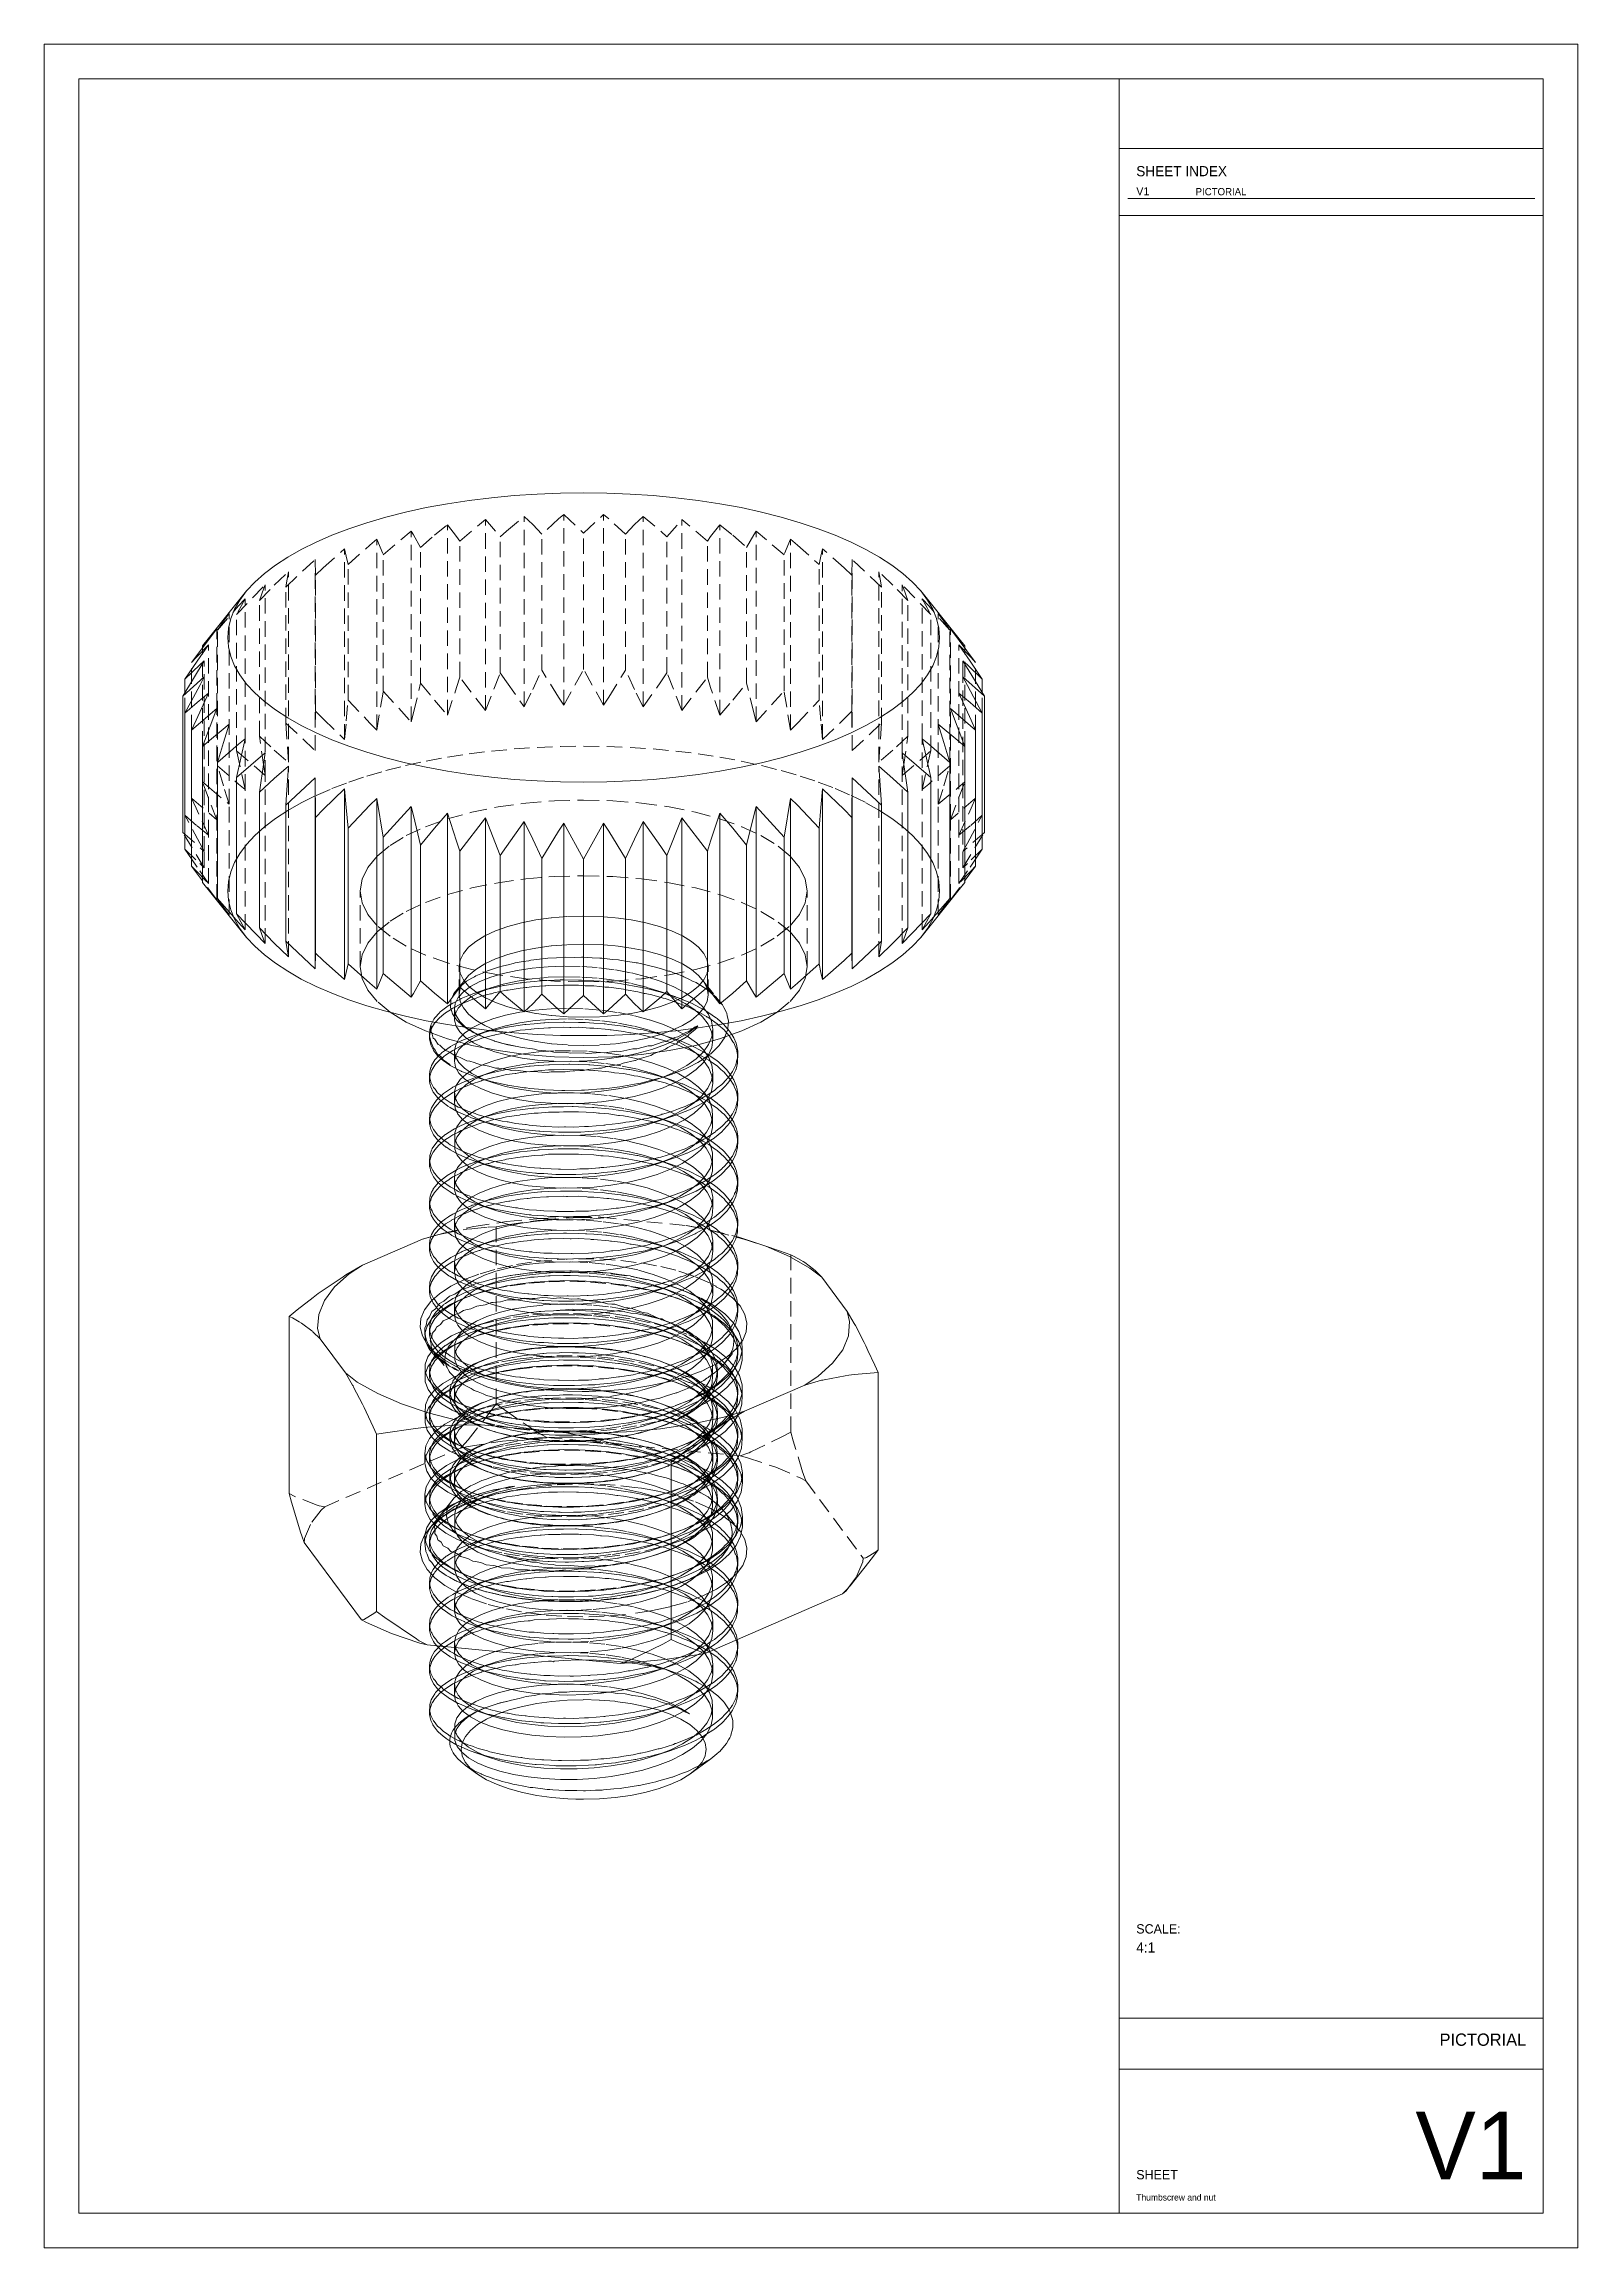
# Model space of a CAD drawing. Header units: millimetres. Extents: x 6 to 204, y 6 to 292.
import ezdxf
from ezdxf.enums import TextEntityAlignment as Align

# ---------------------------------------------------------------- set-up
doc = ezdxf.new("R2010")
doc.units = ezdxf.units.MM
doc.linetypes.add('HIDDEN', pattern=[3, 2, -1])
for name, color, linetype, lineweight in [('A-ANNO-TEXT', 7, 'CONTINUOUS', 0), ('G-ANNO-TTLB', 7, 'CONTINUOUS', 0), ('M-VIEW', 7, 'CONTINUOUS', 0), ('M-VIEW-HIDD', 8, 'HIDDEN', 0)]:
    doc.layers.add(name, color=color, linetype=linetype, lineweight=lineweight)

msp = doc.modelspace()

# ---------------------------------------------------------------- texts
at = {"layer": 'A-ANNO-TEXT', "lineweight": 0}
for s, height, p in [('SHEET INDEX', 1.32, (147.2, 274.35)), ('V1', 1.045, (147.2, 271.88)), ('PICTORIAL', 0.935, (154.9, 271.88)), ('SCALE:', 1.21, (147.2, 46.3)), ('4:1', 1.32, (147.2, 43.83)), ('SHEET', 1.21, (147.2, 14.4)), ('Thumbscrew and nut', 0.825, (147.2, 11.65))]:
    msp.add_text(s, height=height, dxfattribs=at).set_placement(p)
for s, height, p in [('PICTORIAL', 1.595, (197.8, 31.73)), ('V1', 8.8, (197.8, 14.4))]:
    msp.add_text(s, height=height, dxfattribs=at).set_placement(p, align=Align.RIGHT)

# ---------------------------------------------------------------- linework, layer by layer
at = {"layer": 'G-ANNO-TTLB', "lineweight": 0}
for p, q in [((145, 10), (145, 287)), ((145, 277.93), (200, 277.93)), ((145, 269.24), (200, 269.24)), ((146.1, 271.44), (198.9, 271.44)), ((145, 35.3), (200, 35.3)), ((145, 28.7), (200, 28.7))]:
    msp.add_line(p, q, dxfattribs=at)
for points in [[(5.5, 5.5), (204.5, 5.5), (204.5, 291.5), (5.5, 291.5)], [(10, 10), (200, 10), (200, 287), (10, 287)]]:
    msp.add_lwpolyline(points, close=True, dxfattribs=at)
at = {"layer": 'M-VIEW', "lineweight": 0}
for p, q in [((26.94, 214.54), (31.77, 220.53)), ((119.23, 220.53), (124.06, 214.54)), ((24.64, 211.26), (27.9, 215.63)), ((26.05, 213.4), (27.9, 215.63)), ((26.05, 213.4), (26.95, 214.55)), ((126.36, 211.26), (123.1, 215.63)), ((124.95, 213.4), (123.1, 215.63)), ((124.95, 213.4), (124.05, 214.55)), ((23.5, 206.89), (26.29, 211.47)), ((26.29, 209.37), (23.5, 206.89)), ((23.78, 207.36), (23.78, 209.07)), ((127.5, 206.89), (124.71, 211.47)), ((124.71, 209.37), (127.5, 206.89)), ((127.22, 207.36), (127.22, 209.07)), ((23.5, 189.2), (23.5, 206.89)), ((127.5, 189.2), (127.5, 206.89)), ((23.78, 187.03), (23.78, 204.65)), ((27.9, 205.26), (24.64, 202.47)), ((26.05, 200.33), (27.9, 205.26)), ((124.95, 200.33), (123.1, 205.26)), ((126.36, 202.47), (123.1, 205.26)), ((127.22, 187.03), (127.22, 204.65)), ((24.64, 184.83), (24.64, 202.47)), ((26.05, 182.69), (26.05, 200.33)), ((30.47, 196.32), (31.59, 201.32)), ((120.53, 196.32), (119.41, 201.32)), ((124.95, 182.69), (124.95, 200.33)), ((126.36, 184.83), (126.36, 202.47)), ((28, 180.64), (28, 198.25)), ((34.17, 199.51), (30.47, 196.32)), ((116.83, 199.51), (120.53, 196.32)), ((123, 180.64), (123, 198.25)), ((30.47, 178.63), (30.47, 196.32)), ((36.86, 192.72), (40.66, 196.27)), ((40.66, 171.48), (40.66, 196.27)), ((40.71, 191.15), (40.66, 196.27)), ((44.49, 170.11), (44.49, 194.83)), ((106.51, 170.11), (106.51, 194.83)), ((110.29, 191.15), (110.34, 196.27)), ((110.34, 171.48), (110.34, 196.27)), ((110.34, 196.27), (114.14, 192.72)), ((120.53, 178.63), (120.53, 196.32)), ((33.43, 176.81), (33.43, 194.42)), ((36.86, 175.08), (36.86, 192.72)), ((48.66, 168.86), (48.66, 193.61)), ((49.5, 188.57), (48.66, 193.61)), ((53.13, 192.56), (49.5, 188.57)), ((53.13, 167.81), (53.13, 192.56)), ((57.84, 166.97), (57.84, 191.7)), ((93.16, 166.97), (93.16, 191.7)), ((97.87, 167.81), (97.87, 192.56)), ((101.5, 188.57), (97.87, 192.56)), ((101.5, 188.57), (102.34, 193.61)), ((102.34, 168.86), (102.34, 193.61)), ((114.14, 175.08), (114.14, 192.72)), ((117.57, 176.81), (117.57, 194.42)), ((40.71, 173.51), (40.71, 191.15)), ((44.94, 172.13), (44.94, 189.74)), ((59.43, 186.75), (62.75, 191.08)), ((62.75, 166.29), (62.75, 191.08)), ((64.69, 186.18), (62.75, 191.08)), ((67.79, 165.89), (67.79, 190.61)), ((72.92, 165.66), (72.92, 190.41)), ((72.92, 190.41), (75.5, 185.74)), ((75.5, 185.74), (78.08, 190.41)), ((78.08, 165.66), (78.08, 190.41)), ((83.21, 165.89), (83.21, 190.61)), ((86.31, 186.18), (88.25, 191.08)), ((88.25, 166.29), (88.25, 191.08)), ((91.57, 186.75), (88.25, 191.08)), ((106.06, 172.13), (106.06, 189.74)), ((110.29, 173.51), (110.29, 191.15)), ((24.64, 185.75), (23.78, 187.03)), ((49.5, 170.89), (49.5, 188.57)), ((54.35, 169.92), (54.35, 187.53)), ((59.43, 169.11), (59.43, 186.75)), ((64.69, 168.54), (64.69, 186.18)), ((86.31, 168.54), (86.31, 186.18)), ((91.57, 169.11), (91.57, 186.75)), ((96.65, 169.92), (96.65, 187.53)), ((101.5, 188.57), (101.5, 170.89)), ((126.36, 185.74), (127.22, 187.03)), ((25.68, 183.44), (24.64, 184.83)), ((70.06, 168.2), (70.06, 185.82)), ((75.5, 168.05), (75.5, 185.74)), ((80.94, 168.2), (80.94, 185.82)), ((124.99, 183), (126.36, 184.83)), ((26.94, 181.56), (31.77, 175.57)), ((119.23, 175.57), (124.06, 181.56)), ((30.47, 178.63), (34.17, 174.76)), ((30.47, 178.63), (31.59, 176.57)), ((116.83, 174.76), (120.53, 178.63)), ((120.53, 178.63), (119.41, 176.57)), ((36.86, 175.08), (40.66, 171.48)), ((110.34, 171.48), (114.14, 175.08)), ((40.71, 173.51), (40.66, 171.48)), ((110.29, 173.51), (110.34, 171.48)), ((49.5, 170.89), (48.66, 168.86)), ((53.13, 167.81), (49.5, 170.89)), ((59.43, 169.11), (62.75, 166.29)), ((91.57, 169.11), (88.25, 166.29)), ((97.87, 167.81), (101.5, 170.89)), ((101.5, 170.89), (102.34, 168.86)), ((64.69, 168.54), (62.75, 166.29)), ((72.92, 165.66), (75.5, 168.05)), ((75.5, 168.05), (78.08, 165.66)), ((86.31, 168.54), (88.25, 166.29)), ((55.51, 162.36), (55.51, 162.79)), ((56.2, 159.67), (56.78, 160.31)), ((95.49, 160.15), (95.49, 160.8)), ((55.51, 156.88), (55.51, 157.52)), ((61.42, 157.48), (63.68, 156.72)), ((84, 156.82), (86.85, 157.78)), ((82.05, 156.31), (84.02, 156.83)), ((95.49, 154.66), (95.49, 155.31)), ((55.51, 151.4), (55.51, 152.03)), ((60.97, 152.16), (63.31, 151.36)), ((85.41, 151.81), (87.22, 152.42)), ((95.49, 149.18), (95.49, 149.83)), ((55.51, 145.9), (55.51, 146.55)), ((60.64, 146.8), (63.05, 145.98)), ((85.04, 146.19), (86.88, 146.82)), ((95.49, 143.68), (95.49, 144.35)), ((55.51, 140.42), (55.51, 141.09)), ((62.05, 140.83), (64.23, 140.1)), ((84.65, 140.58), (86.41, 141.18)), ((95.49, 138.21), (95.49, 138.84)), ((46.82, 133.04), (54.61, 136.41)), ((54.61, 136.41), (55.66, 136.72)), ((55.51, 134.95), (55.51, 135.6)), ((61.69, 135.47), (63.93, 134.71)), ((84.23, 134.97), (87.94, 136.23)), ((95.63, 136.67), (99.14, 135.49)), ((99.14, 135.49), (100.9, 134.9)), ((100.9, 134.9), (102.38, 134.38)), ((58.42, 132.11), (58.18, 132.23)), ((95.49, 132.74), (95.49, 133.39)), ((55.51, 129.48), (55.51, 130.11)), ((61.26, 130.13), (63.56, 129.35)), ((85.69, 129.98), (87.54, 130.61)), ((106.41, 131.47), (109.69, 127.04)), ((37.28, 103.39), (37.28, 126.39)), ((55.82, 127.01), (55.49, 126.32)), ((95.49, 127.26), (95.49, 127.9)), ((41.31, 123.47), (44.59, 119.05)), ((55.51, 123.99), (55.51, 124.63)), ((60.89, 124.79), (63.24, 123.98)), ((85.27, 124.35), (87.15, 124.98)), ((62.27, 118.84), (62.93, 118.61)), ((84.94, 118.75), (86.76, 119.37)), ((96.39, 114.1), (104.18, 117.47)), ((113.72, 96.1), (113.72, 119.09)), ((62.2, 112.32), (73.27, 111.26)), ((48.62, 88.1), (48.62, 111.1)), ((86.85, 84.46), (86.85, 107.45)), ((39.23, 97.03), (46.67, 87.02)), ((91.48, 82.74), (109.09, 90.37)), ((109.56, 90.79), (109.09, 90.37)), ((109.56, 90.79), (109.93, 91.24)), ((55.21, 83.75), (80.26, 81.36)), ((95.49, 83.41), (95.49, 84.06)), ((55.51, 80.14), (55.51, 80.78)), ((61.4, 80.75), (63.67, 79.98)), ((84.02, 80.09), (87.7, 81.33)), ((95.49, 77.93), (95.49, 78.57)), ((55.51, 74.66), (55.51, 75.3)), ((61.08, 75.38), (63.4, 74.59)), ((85.45, 75.08), (87.27, 75.69)), ((60.64, 70.07), (63.04, 69.24)), ((85.09, 69.47), (86.93, 70.1)), ((89.26, 66.96), (91.99, 68.98)), ((60.17, 68.12), (61.73, 66.97))]:
    msp.add_line(p, q, dxfattribs=at)
for points in [[(35.51, 223.88), (37.11, 224.93), (38.87, 225.92), (40.78, 226.87), (42.85, 227.77), (45.05, 228.61), (47.39, 229.39), (49.85, 230.11), (52.41, 230.76), (55.08, 231.34), (57.83, 231.84), (60.66, 232.28), (63.55, 232.63), (66.49, 232.91), (69.47, 233.11), (72.48, 233.23), (75.5, 233.27), (78.52, 233.23), (81.53, 233.11), (84.51, 232.91), (87.45, 232.63), (90.34, 232.28), (93.17, 231.84), (95.92, 231.34), (98.59, 230.76), (101.15, 230.11), (103.61, 229.39), (105.95, 228.61), (108.15, 227.77), (110.22, 226.87), (112.13, 225.92), (113.89, 224.93), (115.49, 223.88)], [(75.5, 195.71), (72.48, 195.75), (69.47, 195.87), (66.49, 196.07), (63.55, 196.35), (60.66, 196.71), (57.83, 197.14), (55.08, 197.65), (52.41, 198.23), (49.85, 198.88), (47.39, 199.59), (45.05, 200.37), (42.85, 201.21), (40.78, 202.11), (38.87, 203.06), (37.11, 204.06), (35.51, 205.1), (34.09, 206.18), (32.84, 207.3), (31.77, 208.45), (30.9, 209.63), (30.21, 210.83), (29.72, 212.04), (29.42, 213.26), (29.32, 214.49), (29.42, 215.72), (29.72, 216.94), (30.21, 218.16), (30.9, 219.35), (31.77, 220.53), (32.84, 221.68), (34.09, 222.8), (35.51, 223.88)], [(75.5, 195.71), (78.52, 195.75), (81.53, 195.87), (84.51, 196.07), (87.45, 196.35), (90.34, 196.71), (93.17, 197.14), (95.92, 197.65), (98.59, 198.23), (101.15, 198.88), (103.61, 199.59), (105.95, 200.37), (108.15, 201.21), (110.22, 202.11), (112.13, 203.06), (113.89, 204.06), (115.49, 205.1), (116.91, 206.18), (118.16, 207.3), (119.23, 208.45), (120.1, 209.63), (120.79, 210.83), (121.28, 212.04), (121.58, 213.26), (121.68, 214.49), (121.58, 215.72), (121.28, 216.94), (120.79, 218.16), (120.1, 219.35), (119.23, 220.53), (118.16, 221.68), (116.91, 222.8), (115.49, 223.88)], [(23.78, 209.07), (25.35, 211.42), (26.83, 213.55)], [(26.83, 213.55), (25.21, 211.9), (24.64, 211.26)], [(127.22, 209.07), (125.65, 211.42), (124.17, 213.55)], [(126.36, 211.26), (125.79, 211.9), (124.17, 213.55)], [(23.78, 209.07), (25.69, 210.94), (26.29, 211.47)], [(23.78, 204.65), (25.69, 208.28), (26.29, 209.37)], [(124.71, 211.47), (125.31, 210.94), (127.22, 209.07)], [(127.22, 204.65), (125.31, 208.28), (124.71, 209.37)], [(26.83, 207.28), (25.35, 206.05), (23.78, 204.65)], [(24.64, 202.47), (25.21, 203.76), (26.83, 207.28)], [(126.36, 202.47), (125.79, 203.76), (124.17, 207.28)], [(124.17, 207.28), (125.65, 206.05), (127.22, 204.65)], [(26.05, 200.33), (26.94, 201.13), (29.5, 203.23)], [(28, 198.25), (28.77, 200.86), (29.5, 203.23)], [(123, 198.25), (122.23, 200.86), (121.5, 203.23)], [(121.5, 203.23), (124.06, 201.13), (124.95, 200.33)], [(28, 198.25), (30.73, 200.63), (31.59, 201.32)], [(123, 198.25), (120.27, 200.63), (119.41, 201.32)], [(33.43, 194.42), (33.99, 198.33), (34.17, 199.51)], [(37.2, 197.8), (35.37, 196.21), (33.43, 194.42)], [(36.86, 192.72), (36.95, 194.08), (37.2, 197.8)], [(114.14, 192.72), (114.05, 194.08), (113.8, 197.8)], [(113.8, 197.8), (115.63, 196.21), (117.57, 194.42)], [(117.57, 194.42), (117.01, 198.33), (116.83, 199.51)], [(40.71, 191.15), (41.69, 192.15), (44.49, 194.83)], [(44.94, 189.74), (44.71, 192.41), (44.49, 194.83)], [(106.06, 189.74), (106.29, 192.41), (106.51, 194.83)], [(110.29, 191.15), (109.31, 192.15), (106.51, 194.83)], [(44.94, 189.74), (47.77, 192.73), (48.66, 193.61)], [(54.35, 187.53), (53.42, 191.4), (53.13, 192.56)], [(54.35, 187.53), (56.14, 189.73), (57.84, 191.7)], [(59.43, 186.75), (59.02, 188.08), (57.84, 191.7)], [(91.57, 186.75), (91.98, 188.08), (93.16, 191.7)], [(93.16, 191.7), (94.86, 189.73), (96.65, 187.53)], [(96.65, 187.53), (97.58, 191.4), (97.87, 192.56)], [(106.06, 189.74), (103.23, 192.73), (102.34, 193.61)], [(64.69, 186.18), (65.5, 187.38), (67.79, 190.61)], [(70.06, 185.82), (68.9, 188.34), (67.79, 190.61)], [(70.06, 185.82), (72.24, 189.35), (72.92, 190.41)], [(80.94, 185.82), (78.76, 189.35), (78.08, 190.41)], [(80.94, 185.82), (82.1, 188.34), (83.21, 190.61)], [(86.31, 186.18), (85.5, 187.38), (83.21, 190.61)], [(26.05, 182.69), (26.94, 181.56), (29.5, 178.5)], [(31.59, 176.57), (30.73, 177.51), (28, 180.64)], [(28, 180.64), (28.77, 179.48), (29.5, 178.5)], [(119.41, 176.57), (120.27, 177.51), (123, 180.64)], [(121.5, 178.5), (124.06, 181.56), (124.95, 182.69)], [(123, 180.64), (122.23, 179.48), (121.5, 178.5)], [(75.5, 162.82), (72.48, 162.86), (69.47, 162.98), (66.49, 163.18), (63.55, 163.46), (60.66, 163.82), (57.83, 164.25), (55.08, 164.76), (52.41, 165.34), (49.85, 165.99), (47.39, 166.7), (45.05, 167.48), (42.85, 168.32), (40.78, 169.22), (38.87, 170.17), (37.11, 171.17), (35.51, 172.21), (34.09, 173.3), (32.84, 174.42), (31.77, 175.57)], [(37.2, 173.07), (35.37, 174.83), (33.43, 176.81)], [(33.43, 176.81), (33.99, 175.21), (34.17, 174.76)], [(36.86, 175.08), (36.95, 174.51), (37.2, 173.07)], [(75.5, 162.82), (78.52, 162.86), (81.53, 162.98), (84.51, 163.18), (87.45, 163.46), (90.34, 163.82), (93.17, 164.25), (95.92, 164.76), (98.59, 165.34), (101.15, 165.99), (103.61, 166.7), (105.95, 167.48), (108.15, 168.32), (110.22, 169.22), (112.13, 170.17), (113.89, 171.17), (115.49, 172.21), (116.91, 173.3), (118.16, 174.42), (119.23, 175.57)], [(113.8, 173.07), (115.63, 174.83), (117.57, 176.81)], [(114.14, 175.08), (114.05, 174.51), (113.8, 173.07)], [(117.57, 176.81), (117.01, 175.21), (116.83, 174.76)], [(40.71, 173.51), (41.69, 172.58), (44.49, 170.11)], [(44.94, 172.13), (44.71, 171.03), (44.49, 170.11)], [(44.94, 172.13), (47.77, 169.61), (48.66, 168.86)], [(102.34, 168.86), (103.23, 169.61), (106.06, 172.13)], [(106.06, 172.13), (106.29, 171.03), (106.51, 170.11)], [(106.51, 170.11), (109.31, 172.58), (110.29, 173.51)], [(54.35, 169.92), (53.42, 168.28), (53.13, 167.81)], [(54.35, 169.92), (56.14, 168.35), (57.84, 166.97)], [(59.43, 169.11), (59.02, 168.51), (57.84, 166.97)], [(91.57, 169.11), (91.98, 168.51), (93.16, 166.97)], [(93.16, 166.97), (94.86, 168.35), (96.65, 169.92)], [(96.65, 169.92), (97.58, 168.28), (97.87, 167.81)], [(64.69, 168.54), (65.5, 167.81), (67.79, 165.89)], [(70.06, 168.2), (68.9, 166.96), (67.79, 165.89)], [(70.06, 168.2), (72.24, 166.23), (72.92, 165.66)], [(80.94, 168.2), (78.76, 166.23), (78.08, 165.66)], [(80.94, 168.2), (82.1, 166.96), (83.21, 165.89)], [(83.21, 165.89), (85.5, 167.81), (86.31, 168.54)], [(75.5, 159.98), (71.71, 160.08), (67.99, 160.38), (64.4, 160.88), (61, 161.56), (57.85, 162.42), (54.99, 163.43), (52.49, 164.59), (50.38, 165.88)], [(58.18, 158.96), (58.14, 159.06), (57.28, 159.7), (57.04, 160.02), (56.56, 160.43), (56.2, 161.02), (56.02, 161.21), (55.67, 162.04), (55.51, 162.79), (55.52, 163.13), (55.53, 163.24)], [(75.5, 158.3), (75.02, 158.28), (73.73, 158.21), (73.1, 158.11), (72.53, 158.12), (71.29, 158.12), (70.75, 158.05), (70.06, 158.1), (69, 158.15), (68.42, 158.12), (67.65, 158.22), (66.67, 158.32), (66.18, 158.31), (65.36, 158.47), (64.52, 158.61), (64.06, 158.62), (63.22, 158.84), (62.59, 159), (62.53, 159.01), (62.11, 159.04), (61.28, 159.34), (60.73, 159.52), (60.36, 159.57), (59.58, 159.95), (59.17, 160.13), (58.85, 160.2), (58.17, 160.63), (57.93, 160.78), (57.86, 160.82), (57.6, 160.9), (57.03, 161.42), (56.85, 161.57), (56.64, 161.67), (56.24, 162.26), (56.14, 162.39), (56.03, 162.46), (56, 162.48), (55.79, 163.17)], [(75.5, 159.98), (79.29, 160.08), (83.01, 160.38), (86.6, 160.88), (90, 161.56), (93.15, 162.42), (96.01, 163.43), (98.51, 164.59), (100.62, 165.88)], [(58.18, 158.96), (58.14, 158.99), (57.28, 159.6), (57.05, 159.79), (57, 159.83), (56.56, 160.26), (56.2, 160.68), (56.17, 160.73), (56.02, 160.94), (55.67, 161.62), (55.66, 161.67), (55.51, 162.36)], [(62.56, 161.25), (63.97, 160.73), (65.66, 160.28), (67.53, 159.91), (69.53, 159.65), (71.63, 159.51), (73.81, 159.47), (76.01, 159.55), (78.2, 159.75), (80.34, 160.07), (81.08, 160.22)], [(75.5, 158.3), (76.04, 158.43), (77.48, 158.58), (77.84, 158.61), (78.37, 158.77), (79.87, 159.02), (80.1, 159.05), (80.61, 159.24), (82.13, 159.58), (82.24, 159.6), (82.72, 159.82), (84.23, 160.26), (84.57, 160.45), (84.67, 160.5), (85.13, 160.67)], [(82.05, 154.94), (84, 155.45), (85.82, 156.07), (87.45, 156.78), (88.88, 157.57), (90.09, 158.43), (91.04, 159.35), (91.72, 160.31)], [(83.06, 156.7), (83.55, 156.83), (84.02, 156.95), (85.17, 157.24), (85.29, 157.27), (86.85, 157.78), (87.2, 157.9), (87.34, 157.95), (88.71, 158.53), (89.05, 158.68), (89.17, 158.73), (90.3, 159.35), (90.65, 159.54), (90.75, 159.6), (91.7, 160.27), (91.99, 160.48), (92.07, 160.54), (92.79, 161.24), (93.03, 161.48), (93.09, 161.55), (93.58, 162.24), (93.77, 162.52), (93.81, 162.6), (93.83, 162.66)], [(83.31, 152.02), (83.75, 152.09), (85.5, 152.55), (85.65, 152.61), (85.76, 152.64), (87.15, 153.05), (87.8, 153.33), (87.91, 153.37), (88.69, 153.63), (89.76, 154.15), (89.85, 154.19), (90.1, 154.28), (91.37, 154.99), (91.47, 155.07), (91.55, 155.11), (92.48, 155.71), (92.89, 156.08), (92.96, 156.13), (93.44, 156.5), (94.03, 157.15), (94.09, 157.2), (94.22, 157.32), (94.82, 158.17), (94.86, 158.27), (94.89, 158.33), (95.23, 159.03), (95.33, 159.44), (95.35, 159.5), (95.46, 159.9), (95.48, 160.61), (95.48, 160.67), (95.49, 160.8), (95.33, 161.68), (95.29, 161.79), (95.27, 161.84), (94.98, 162.54), (94.74, 162.95), (94.72, 162.98)], [(58.18, 154.16), (57.28, 154.77), (57.1, 154.96), (57.05, 155.01), (56.56, 155.42), (56.24, 155.86), (56.2, 155.91), (56.02, 156.11), (55.69, 156.79), (55.67, 156.83), (55.51, 157.52), (55.52, 157.74), (55.52, 157.79), (55.54, 158.23), (55.68, 158.69), (55.7, 158.74), (55.71, 158.79), (55.77, 158.94), (56.2, 159.67)], [(75.5, 155.75), (75.22, 155.75), (73.06, 155.71), (72.94, 155.71), (72.69, 155.72), (70.51, 155.8), (70.42, 155.81), (70.21, 155.83), (68.52, 155.98), (68.04, 156.03), (67.92, 156.05), (67.77, 156.07), (65.68, 156.39), (65.57, 156.41), (65.46, 156.43), (63.47, 156.87), (63.38, 156.9), (63.3, 156.92), (61.9, 157.34), (61.42, 157.48), (61.33, 157.52), (60.39, 157.89), (59.65, 158.18), (59.6, 158.21), (59.26, 158.39), (58.71, 158.67), (58.18, 158.96)], [(82.05, 154.94), (79.97, 154.53), (77.81, 154.23), (75.61, 154.05), (73.41, 153.99), (71.25, 154.04), (69.16, 154.21), (67.18, 154.49), (65.35, 154.87), (63.69, 155.34), (62.23, 155.9), (61, 156.53), (60.03, 157.22), (59.32, 157.95), (58.89, 158.72)], [(75, 150.3), (75.14, 150.31), (76.15, 150.38), (77.62, 150.46), (78.11, 150.52), (80.04, 150.74), (80.22, 150.76), (81.93, 151.06), (82.59, 151.17), (82.72, 151.19), (83.75, 151.44), (84.98, 151.73), (85.1, 151.76), (85.5, 151.88), (87.15, 152.4), (87.22, 152.42), (87.32, 152.45), (88.69, 152.99), (89.23, 153.21), (89.32, 153.25), (90.1, 153.63), (91.02, 154.11), (91.1, 154.15), (91.37, 154.32), (92.48, 155.06), (92.55, 155.1), (92.61, 155.15), (93.44, 155.85), (93.75, 156.15), (93.81, 156.21), (94.22, 156.67), (94.66, 157.27), (94.71, 157.33), (94.82, 157.51), (95.23, 158.37), (95.25, 158.44), (95.27, 158.49), (95.46, 159.26), (95.47, 159.6), (95.47, 159.66), (95.49, 160.15)], [(75, 145.53), (76.15, 145.54), (77.49, 145.67), (77.62, 145.68), (77.76, 145.69), (78.11, 145.7), (80.04, 145.93), (80.22, 145.97), (80.34, 145.99), (81.93, 146.23), (82.72, 146.42), (82.85, 146.45), (83.75, 146.6), (85.1, 146.98), (85.22, 147.01), (85.5, 147.06), (87.15, 147.59), (87.32, 147.66), (87.42, 147.7), (88.69, 148.15), (89.32, 148.48), (89.42, 148.52), (90.1, 148.79), (91.1, 149.37), (91.19, 149.41), (91.37, 149.5), (92.48, 150.24), (92.61, 150.36), (92.67, 150.41), (93.44, 151.02), (93.81, 151.43), (93.86, 151.49), (94.22, 151.83), (94.71, 152.55), (94.75, 152.6), (94.82, 152.69), (95.23, 153.56), (95.27, 153.71), (95.28, 153.76), (95.46, 154.42), (95.47, 154.89), (95.48, 154.95), (95.49, 155.31), (95.36, 156.07), (95.35, 156.12), (95.33, 156.2), (94.98, 157.07), (94.88, 157.24), (94.85, 157.29), (94.76, 157.42)], [(58.18, 153.49), (57.9, 153.66), (57.84, 153.71), (57.28, 154.13), (56.81, 154.52), (56.77, 154.57), (56.56, 154.78), (56.03, 155.43), (56, 155.48), (55.67, 156.16), (55.62, 156.36), (55.61, 156.42), (55.51, 156.88)], [(58.18, 148.67), (57.96, 148.84), (57.9, 148.89), (57.28, 149.28), (56.87, 149.7), (56.81, 149.74), (56.56, 149.95), (56.06, 150.59), (56.03, 150.64), (55.67, 151.33), (55.63, 151.54), (55.62, 151.59), (55.51, 152.03), (55.53, 152.49), (55.53, 152.54), (55.54, 152.75), (55.75, 153.44), (55.77, 153.47), (56.18, 154.15), (56.35, 154.37), (56.39, 154.42), (56.78, 154.82)], [(82.05, 156.31), (79.97, 155.9), (77.81, 155.6), (75.61, 155.42), (73.41, 155.36), (71.25, 155.41), (69.16, 155.58), (67.18, 155.86), (65.35, 156.24), (63.68, 156.72)], [(69.37, 144.96), (69.5, 144.95), (70.32, 144.91), (71.91, 144.82), (72.24, 144.82), (74.19, 144.81), (74.38, 144.81), (74.51, 144.81), (76.15, 144.9), (76.99, 144.93), (77.13, 144.94), (78.11, 145.05), (79.58, 145.2), (79.72, 145.21), (80.04, 145.27), (81.93, 145.57), (82.11, 145.6), (82.23, 145.62), (83.75, 145.96), (84.51, 146.12), (84.63, 146.15), (85.5, 146.41), (86.77, 146.78), (86.88, 146.82), (87.15, 146.92), (88.69, 147.5), (88.84, 147.56), (88.93, 147.59), (90.1, 148.15), (90.65, 148.42), (90.74, 148.47), (91.37, 148.85), (92.23, 149.39), (92.31, 149.44), (92.48, 149.58), (93.44, 150.36), (93.52, 150.44), (93.57, 150.49), (94.22, 151.19), (94.48, 151.53), (94.52, 151.59), (94.82, 152.04), (95.14, 152.68), (95.17, 152.74), (95.23, 152.89), (95.46, 153.77), (95.46, 153.86), (95.46, 153.91), (95.49, 154.66)], [(75.5, 155.75), (75.63, 155.76), (77.72, 155.9), (78.06, 155.93), (78.18, 155.94), (80.2, 156.19), (80.52, 156.24), (80.67, 156.25), (82.57, 156.61), (82.91, 156.67), (83.06, 156.7)], [(83.31, 152.02), (81.93, 151.7), (80.96, 151.58), (80.83, 151.56), (80.04, 151.4), (78.38, 151.23), (78.26, 151.21), (78.11, 151.19), (76.15, 151.03), (75.77, 151.03), (75.63, 151.03), (74.19, 150.95), (73.15, 150.98), (73.01, 150.99), (72.24, 150.96), (70.56, 151.05), (70.43, 151.06), (70.32, 151.05), (68.45, 151.2), (68.06, 151.27), (67.94, 151.29), (66.65, 151.43), (65.7, 151.63), (65.58, 151.65), (64.94, 151.73), (63.49, 152.08), (63.38, 152.11), (61.83, 152.54), (61.5, 152.67), (61.41, 152.71), (60.46, 153.02), (59.76, 153.36), (59.68, 153.4), (59.24, 153.56), (58.26, 154.12), (58.18, 154.16)], [(75, 150.3), (74.86, 150.3), (74.19, 150.3), (72.38, 150.29), (72.26, 150.29), (70.32, 150.39), (69.82, 150.41), (69.69, 150.42), (68.45, 150.55), (67.36, 150.66), (67.24, 150.68), (66.65, 150.78), (65.03, 151.05), (64.94, 151.07), (63.32, 151.45), (62.89, 151.55), (62.79, 151.58), (61.83, 151.89), (60.97, 152.16), (60.88, 152.2), (60.46, 152.37), (59.28, 152.87), (59.21, 152.91), (58.18, 153.49)], [(75.08, 148.54), (72.89, 148.51), (70.74, 148.59), (68.67, 148.79), (66.73, 149.09), (64.93, 149.49), (63.32, 149.99), (61.91, 150.56), (60.74, 151.21), (59.83, 151.91), (59.19, 152.65), (59.02, 153.02)], [(75.08, 148.54), (77.28, 148.69), (79.45, 148.96), (81.55, 149.34), (83.55, 149.84), (85.41, 150.43), (87.09, 151.12), (88.58, 151.9), (89.84, 152.75), (90.85, 153.66), (91.36, 154.32)], [(75.08, 149.91), (77.28, 150.06), (79.45, 150.33), (81.55, 150.72), (83.55, 151.21), (85.41, 151.8)], [(95.03, 151.47), (94.98, 151.59), (94.76, 151.94)], [(58.18, 148.02), (57.69, 148.33), (57.63, 148.37), (57.28, 148.64), (56.64, 149.2), (56.6, 149.25), (56.56, 149.28), (56.02, 149.97), (55.94, 150.11), (55.92, 150.16), (55.67, 150.68), (55.58, 151.05), (55.57, 151.1), (55.51, 151.39)], [(58.18, 143.18), (57.75, 143.51), (57.69, 143.56), (57.28, 143.81), (56.69, 144.37), (56.64, 144.41), (56.56, 144.48), (56.02, 145.15), (55.97, 145.28), (55.94, 145.33), (55.67, 145.84), (55.59, 146.23), (55.58, 146.28), (55.51, 146.55), (55.54, 147.18), (55.54, 147.23), (55.54, 147.28), (55.77, 147.98), (55.84, 148.12), (55.87, 148.18), (56.18, 148.67), (56.49, 149.05), (56.54, 149.1), (56.64, 149.2)], [(75.08, 149.91), (72.89, 149.88), (70.74, 149.96), (68.67, 150.16), (66.73, 150.46), (64.93, 150.86), (63.31, 151.36)], [(69.37, 140.19), (70.32, 140.07), (71.78, 140.04), (71.91, 140.03), (72.03, 140.02), (72.24, 140), (74.19, 140), (74.51, 140.03), (74.64, 140.03), (76.15, 140.06), (77.13, 140.17), (77.26, 140.17), (78.11, 140.21), (79.72, 140.43), (79.84, 140.44), (80.04, 140.45), (81.93, 140.75), (82.23, 140.83), (82.36, 140.86), (83.75, 141.12), (84.63, 141.38), (84.75, 141.41), (85.5, 141.57), (86.88, 142.03), (86.99, 142.06), (87.15, 142.1), (88.69, 142.68), (88.93, 142.81), (89.02, 142.85), (90.1, 143.31), (90.74, 143.7), (90.83, 143.74), (91.37, 144.01), (92.31, 144.66), (92.38, 144.7), (92.48, 144.76), (93.44, 145.54), (93.57, 145.71), (93.63, 145.76), (94.22, 146.35), (94.52, 146.82), (94.57, 146.87), (94.82, 147.2), (95.17, 147.96), (95.2, 148.01), (95.23, 148.08), (95.46, 148.95), (95.46, 149.13), (95.47, 149.19), (95.49, 149.83), (95.41, 150.31), (95.4, 150.37), (95.33, 150.71), (95.03, 151.47)], [(70.36, 143.14), (72.49, 143.03), (74.67, 143.05), (76.86, 143.17), (79.03, 143.42), (81.14, 143.78), (83.16, 144.25), (85.04, 144.82), (86.76, 145.49), (88.28, 146.25), (89.59, 147.08), (90.65, 147.97), (91.45, 148.92)], [(95.44, 148.21), (95.46, 148.28), (95.49, 149.18)], [(58.18, 142.54), (57.4, 143.05), (57.34, 143.1), (57.28, 143.15), (56.56, 143.81), (56.45, 143.93), (56.41, 143.98), (56.02, 144.5), (55.83, 144.85), (55.8, 144.91), (55.67, 145.2), (55.53, 145.81), (55.52, 145.86), (55.51, 145.9)], [(75, 145.53), (74.19, 145.47), (72.51, 145.5), (72.38, 145.5), (72.24, 145.49), (70.32, 145.56), (69.95, 145.61), (69.82, 145.63), (68.45, 145.71), (67.49, 145.87), (67.36, 145.89), (66.65, 145.95), (65.14, 146.24), (65.03, 146.26), (64.94, 146.27), (63.32, 146.62), (62.99, 146.74), (62.89, 146.77), (61.83, 147.05), (61.07, 147.35), (60.97, 147.39), (60.46, 147.54), (59.36, 148.05), (59.28, 148.08), (58.18, 148.67)], [(69.37, 144.96), (69.24, 144.97), (68.45, 145.07), (66.93, 145.24), (66.81, 145.26), (66.65, 145.29), (64.94, 145.6), (64.63, 145.65), (64.52, 145.67), (63.32, 145.97), (62.53, 146.17), (62.43, 146.2), (61.83, 146.4), (60.64, 146.8), (60.56, 146.84), (60.46, 146.88), (59.24, 147.42), (59.02, 147.53), (58.95, 147.57), (58.18, 148.02)], [(70.36, 143.14), (68.32, 143.35), (66.39, 143.67), (64.63, 144.09), (63.05, 144.61), (61.69, 145.19), (60.56, 145.85), (59.7, 146.56), (59.1, 147.31), (59.01, 147.53)], [(62.05, 140.83), (62.15, 140.81), (63.32, 140.49), (64.11, 140.28), (64.94, 140.12), (66.24, 139.87), (66.36, 139.85), (66.65, 139.81), (68.45, 139.58), (68.65, 139.55), (68.77, 139.54), (70.32, 139.43), (71.17, 139.37), (71.3, 139.36), (72.24, 139.35), (73.76, 139.32), (73.9, 139.32), (74.19, 139.33), (76.15, 139.4), (76.4, 139.41), (76.52, 139.42), (78.11, 139.57), (79, 139.64), (79.13, 139.65), (80.04, 139.79), (81.55, 140.01), (81.68, 140.03), (81.93, 140.09), (83.75, 140.47), (84, 140.52), (84.12, 140.54), (85.5, 140.93), (86.29, 141.15), (86.41, 141.18), (87.15, 141.45), (88.41, 141.9), (88.52, 141.94), (88.69, 142.02), (90.1, 142.66), (90.3, 142.76), (90.39, 142.8), (91.37, 143.37), (91.92, 143.7), (92, 143.75), (92.48, 144.11), (93.29, 144.74), (93.35, 144.79), (93.44, 144.88), (94.22, 145.7), (94.33, 145.84), (94.37, 145.89), (94.82, 146.56), (95.03, 146.97), (95.06, 147.03), (95.23, 147.42), (95.43, 148.15), (95.44, 148.21)], [(70.36, 144.51), (68.32, 144.72), (66.39, 145.04), (64.63, 145.47), (63.05, 145.98)], [(70.36, 144.51), (72.49, 144.4), (74.67, 144.42), (76.86, 144.54), (79.03, 144.79), (81.14, 145.15), (83.16, 145.62), (85.04, 146.19)], [(95.44, 143.42), (95.46, 143.48), (95.49, 144.35), (95.46, 144.55), (95.45, 144.61), (95.43, 144.67), (95.33, 145.22), (95.11, 145.79), (95.09, 145.85), (94.98, 146.1), (94.76, 146.46)], [(58.18, 137.7), (57.46, 138.23), (57.4, 138.27), (57.28, 138.34), (56.56, 138.99), (56.48, 139.1), (56.45, 139.15), (56.02, 139.66), (55.85, 140.03), (55.83, 140.08), (55.67, 140.36), (55.54, 140.97), (55.53, 141.02), (55.51, 141.09), (55.54, 141.79), (55.58, 141.93), (55.59, 141.98), (55.77, 142.49), (55.98, 142.87), (56, 142.92), (56.18, 143.19), (56.69, 143.78)], [(69.37, 140.19), (68.45, 140.23), (67.05, 140.44), (66.93, 140.46), (66.65, 140.48), (64.94, 140.78), (64.74, 140.84), (64.63, 140.87), (63.32, 141.14), (62.64, 141.36), (62.53, 141.4), (61.83, 141.57), (60.73, 141.98), (60.64, 142.02), (60.46, 142.07), (59.24, 142.6), (59.09, 142.7), (59.02, 142.75), (58.18, 143.18)], [(62.05, 136.05), (63.32, 135.65), (64, 135.53), (64.11, 135.51), (64.23, 135.48), (64.94, 135.29), (66.36, 135.06), (66.47, 135.04), (66.65, 135), (68.45, 134.76), (68.77, 134.75), (68.9, 134.74), (70.32, 134.59), (71.3, 134.59), (71.43, 134.58), (72.24, 134.51), (73.9, 134.53), (74.02, 134.53), (74.19, 134.52), (76.15, 134.59), (76.52, 134.63), (76.66, 134.64), (78.11, 134.73), (79.13, 134.88), (79.27, 134.9), (80.04, 134.96), (81.68, 135.25), (81.8, 135.26), (81.93, 135.28), (83.75, 135.65), (84.12, 135.76), (84.24, 135.79), (85.5, 136.09), (86.41, 136.41), (86.52, 136.44), (87.15, 136.61), (88.52, 137.15), (88.61, 137.18), (88.69, 137.21), (90.1, 137.84), (90.39, 138.02), (90.48, 138.07), (91.37, 138.53), (92, 138.98), (92.08, 139.03), (92.48, 139.27), (93.35, 140.01), (93.41, 140.05), (94.22, 140.88), (94.37, 141.11), (94.41, 141.17), (94.82, 141.71), (95.06, 142.26), (95.09, 142.32), (95.23, 142.58), (95.44, 143.42)], [(64.23, 138.73), (65.95, 138.29), (67.84, 137.94), (69.86, 137.7), (71.98, 137.57), (74.16, 137.55), (76.36, 137.65), (78.55, 137.87), (80.68, 138.21), (82.73, 138.65), (84.65, 139.21), (86.41, 139.86), (87.98, 140.6), (89.34, 141.42), (90.46, 142.31), (91.32, 143.25), (91.4, 143.39)], [(93.04, 139.05), (93.11, 139.11), (93.44, 139.41), (94.16, 140.14), (94.22, 140.21), (94.82, 141.07), (94.9, 141.22), (94.93, 141.27), (95.23, 141.94), (95.35, 142.38), (95.37, 142.44), (95.46, 142.82), (95.49, 143.57), (95.49, 143.63), (95.49, 143.68)], [(58.18, 137.05), (57.28, 137.67), (57.2, 137.73), (57.15, 137.77), (56.56, 138.34), (56.32, 138.61), (56.28, 138.66), (56.02, 139.02), (55.74, 139.54), (55.72, 139.59), (55.67, 139.71), (55.51, 140.42)], [(62.05, 140.83), (61.95, 140.87), (61.83, 140.91), (60.46, 141.4), (60.23, 141.49), (60.15, 141.52), (59.24, 141.95), (58.68, 142.23), (58.6, 142.27), (58.18, 142.54)], [(64.23, 138.73), (62.7, 139.26), (61.39, 139.87), (60.33, 140.54), (59.53, 141.25), (59, 142.01), (58.98, 142.08)], [(64.23, 140.1), (65.95, 139.66), (67.84, 139.31), (69.86, 139.07), (71.98, 138.94), (74.16, 138.92), (76.36, 139.02), (78.55, 139.24), (80.68, 139.58), (82.73, 140.03), (84.65, 140.58)], [(93.04, 134.28), (93.44, 134.57), (94.11, 135.3), (94.16, 135.35), (94.21, 135.4), (94.82, 136.24), (94.93, 136.5), (94.96, 136.55), (95.23, 137.1), (95.37, 137.67), (95.38, 137.72), (95.46, 137.98), (95.49, 138.84), (95.49, 138.88), (95.33, 139.75), (95.23, 140.03), (95.2, 140.08), (94.98, 140.61), (94.64, 141.18)], [(58.18, 132.23), (57.28, 132.86), (57.25, 132.89), (57.2, 132.94), (56.56, 133.5), (56.36, 133.79), (56.32, 133.84), (56.02, 134.18), (55.77, 134.71), (55.74, 134.76), (55.67, 134.89), (55.51, 135.6), (55.51, 135.66), (55.51, 135.71), (55.54, 136.3), (55.63, 136.62), (55.65, 136.67), (55.77, 137.01), (56.08, 137.55), (56.1, 137.6), (56.18, 137.71), (56.78, 138.39)], [(62.05, 136.05), (61.83, 136.1), (60.46, 136.58), (60.31, 136.67), (60.23, 136.71), (59.24, 137.11), (58.75, 137.41), (58.68, 137.46), (58.18, 137.7)], [(58.42, 136.89), (58.5, 136.86), (59.24, 136.47), (59.93, 136.13), (60.46, 135.93), (61.6, 135.5), (61.69, 135.47), (61.83, 135.43), (63.32, 135), (63.59, 134.93), (63.7, 134.9), (64.94, 134.64), (65.79, 134.46), (65.91, 134.44), (66.65, 134.34), (68.16, 134.12), (68.28, 134.11), (68.45, 134.09), (70.32, 133.94), (70.65, 133.91), (70.78, 133.9), (72.24, 133.87), (73.22, 133.83), (73.36, 133.83), (74.19, 133.86), (75.84, 133.9), (75.97, 133.9), (76.15, 133.92), (78.11, 134.08), (78.45, 134.1), (78.58, 134.11), (80.04, 134.31), (81, 134.44), (81.13, 134.46), (81.93, 134.62), (83.47, 134.91), (83.59, 134.94), (83.75, 134.98), (85.5, 135.44), (85.8, 135.52), (85.91, 135.55), (87.15, 135.97), (87.94, 136.23), (88.04, 136.27), (88.69, 136.55), (89.89, 137.07), (89.98, 137.11), (90.1, 137.17), (91.37, 137.88), (91.57, 137.99), (91.65, 138.04), (92.48, 138.63), (92.98, 139), (93.04, 139.05)], [(89.63, 131.46), (89.72, 131.51), (90.1, 131.7), (91.37, 132.38), (92.48, 133.14), (92.75, 133.33), (92.81, 133.38), (93.44, 133.93), (93.92, 134.4), (93.97, 134.46), (94.22, 134.74), (94.8, 135.54), (94.83, 135.59), (95.23, 136.45), (95.3, 136.69), (95.32, 136.75), (95.46, 137.34), (95.48, 137.87), (95.48, 137.93), (95.49, 138.22)], [(90.21, 136.61), (91.14, 137.54), (91.36, 137.87)], [(55.65, 134.29), (55.64, 134.34), (55.51, 134.95)], [(58.42, 136.89), (58.35, 136.94), (58.18, 137.05)], [(61.18, 134.5), (60.17, 135.18), (59.41, 135.91), (58.94, 136.67)], [(61.18, 134.5), (62.44, 133.88), (63.93, 133.34), (65.61, 132.88), (67.46, 132.52), (69.45, 132.26), (71.54, 132.1), (73.7, 132.06), (75.9, 132.14), (78.08, 132.33), (80.22, 132.64), (82.28, 133.07), (84.22, 133.59), (86.02, 134.22), (87.63, 134.94), (89.04, 135.74), (90.21, 136.61)], [(63.93, 134.71), (65.61, 134.25), (67.46, 133.89), (69.45, 133.63), (71.54, 133.47), (73.7, 133.43), (75.9, 133.51), (78.08, 133.7), (80.22, 134.01), (82.28, 134.44), (84.23, 134.97)], [(89.63, 126.69), (90.1, 126.87), (91.29, 127.54), (91.37, 127.58), (91.45, 127.64), (92.48, 128.31), (92.81, 128.61), (92.88, 128.66), (93.44, 129.09), (93.97, 129.68), (94.03, 129.73), (94.22, 129.91), (94.82, 130.77), (94.86, 130.85), (95.23, 131.62), (95.32, 131.97), (95.33, 132.03), (95.46, 132.5), (95.48, 133.15), (95.48, 133.21), (95.49, 133.39), (95.33, 134.28), (95.31, 134.33), (95.29, 134.38), (94.98, 135.14), (94.77, 135.5)], [(99.14, 135.49), (102.22, 134.15), (104.83, 132.66), (106.41, 131.47)], [(46.82, 133.04), (44.64, 131.76), (44.48, 131.67), (44.29, 131.54), (41.57, 129.69), (41.07, 129.34), (40.42, 128.85), (38.32, 127.22), (37.28, 126.39)], [(46.82, 133.04), (45.07, 131.89), (43.2, 130.22), (41.88, 128.46)], [(55.65, 129.51), (55.51, 130.11), (55.52, 130.41), (55.53, 130.47), (55.54, 130.82), (55.71, 131.36), (55.72, 131.41), (55.77, 131.54), (56.18, 132.24), (56.22, 132.29), (56.26, 132.34), (56.78, 132.9)], [(58.18, 131.56), (58.09, 131.61), (58.03, 131.65), (57.28, 132.2), (56.97, 132.45), (56.92, 132.5), (56.56, 132.86), (56.14, 133.35), (56.02, 133.53), (55.67, 134.22), (55.66, 134.26), (55.65, 134.29)], [(58.42, 132.11), (59.24, 131.63), (59.85, 131.39), (59.93, 131.36), (60.01, 131.32), (60.46, 131.09), (61.69, 130.68), (61.83, 130.62), (63.32, 130.18), (63.7, 130.12), (63.81, 130.09), (64.94, 129.8), (65.91, 129.67), (66.03, 129.64), (66.65, 129.5), (68.28, 129.32), (68.39, 129.3), (70.32, 129.12), (70.78, 129.12), (70.91, 129.12), (72.24, 129.03), (73.36, 129.06), (73.49, 129.06), (74.19, 129.03), (75.97, 129.11), (76.1, 129.11), (78.11, 129.25), (78.58, 129.33), (78.71, 129.35), (80.04, 129.47), (81.13, 129.69), (81.26, 129.7), (81.93, 129.78), (83.59, 130.15), (83.71, 130.17), (85.5, 130.62), (85.91, 130.77), (86.02, 130.8), (87.15, 131.13), (88.04, 131.5), (88.15, 131.54), (88.69, 131.71), (89.98, 132.32), (90.07, 132.36), (91.37, 133.05), (91.65, 133.26), (91.72, 133.31), (92.48, 133.79), (93.04, 134.28)], [(82.52, 123.75), (82.64, 123.78), (83.75, 124.04), (84.91, 124.3), (85.5, 124.48), (87.05, 124.95), (87.15, 124.98), (88.69, 125.58), (89.07, 125.73), (89.17, 125.77), (90.1, 126.23), (90.88, 126.62), (90.96, 126.67), (91.37, 126.92), (92.44, 127.61), (92.48, 127.64), (93.44, 128.44), (93.67, 128.66), (93.72, 128.71), (94.22, 129.27), (94.6, 129.77), (94.64, 129.83), (94.82, 130.1), (95.22, 130.94), (95.24, 130.99), (95.46, 131.85), (95.47, 132.1), (95.47, 132.16), (95.49, 132.74)], [(87.35, 129.32), (88.8, 130.11), (90.02, 130.97), (90.99, 131.88), (91.34, 132.37)], [(102.38, 134.38), (102.81, 134.17), (103.7, 133.69), (103.98, 133.53), (104.19, 133.38), (105.34, 132.51), (105.42, 132.44), (105.48, 132.38), (106.41, 131.47)], [(58.18, 126.09), (57.86, 126.29), (57.79, 126.33), (57.28, 126.72), (56.78, 127.14), (56.73, 127.19), (56.56, 127.37), (56.02, 128.04), (55.99, 128.1), (55.67, 128.75), (55.61, 128.98), (55.6, 129.03), (55.51, 129.47)], [(58.18, 126.75), (58.09, 126.82), (57.28, 127.36), (57.02, 127.63), (56.97, 127.68), (56.56, 128.02), (56.18, 128.53), (56.14, 128.58), (56.11, 128.61), (56.02, 128.71), (55.67, 129.41), (55.65, 129.51)], [(58.18, 131.56), (59.24, 130.98), (59.46, 130.87), (59.54, 130.83), (60.46, 130.45), (61.17, 130.17), (61.26, 130.13), (61.83, 129.96), (63.11, 129.57), (63.21, 129.54), (63.32, 129.51), (64.94, 129.15), (65.28, 129.08), (65.39, 129.05), (66.65, 128.86), (67.62, 128.71), (67.74, 128.69), (68.45, 128.63), (70.1, 128.46), (70.22, 128.45), (70.32, 128.45), (72.24, 128.38), (72.67, 128.36), (72.8, 128.35), (74.19, 128.38), (75.28, 128.39), (75.42, 128.39), (76.15, 128.45), (77.92, 128.57), (78.04, 128.58), (80.04, 128.83), (80.49, 128.88), (80.62, 128.89), (81.93, 129.14), (82.98, 129.33), (83.11, 129.35), (83.75, 129.51), (85.36, 129.91), (85.5, 129.95), (87.15, 130.48), (87.55, 130.61), (87.65, 130.64), (88.69, 131.07), (89.53, 131.42), (89.63, 131.46)], [(59.01, 131.11), (59.27, 130.61), (59.96, 129.87), (60.91, 129.18), (62.12, 128.54), (63.56, 127.98), (65.2, 127.5), (67.03, 127.11), (69, 126.82), (71.08, 126.65), (73.24, 126.58), (75.43, 126.63), (77.63, 126.8), (79.79, 127.09), (81.88, 127.49), (83.86, 128), (85.69, 128.61), (87.35, 129.32)], [(63.56, 129.35), (65.2, 128.87), (67.03, 128.48), (69, 128.19), (71.08, 128.02), (73.24, 127.95), (75.43, 128), (77.63, 128.17), (79.79, 128.46), (81.88, 128.86), (83.86, 129.37), (85.69, 129.98)], [(82.52, 118.97), (83.75, 119.19), (84.79, 119.49), (84.91, 119.53), (85.03, 119.55), (85.5, 119.65), (87.15, 120.19), (87.25, 120.23), (88.69, 120.75), (89.17, 121), (89.27, 121.04), (90.1, 121.39), (90.96, 121.89), (91.05, 121.94), (91.37, 122.09), (92.48, 122.84), (92.57, 122.92), (93.44, 123.61), (93.72, 123.94), (93.78, 123.99), (94.22, 124.43), (94.64, 125.05), (94.68, 125.1), (94.82, 125.28), (95.23, 126.16), (95.24, 126.2), (95.26, 126.26), (95.46, 127.02), (95.47, 127.39), (95.47, 127.45), (95.49, 127.9), (95.37, 128.57), (95.36, 128.62), (95.33, 128.79), (94.98, 129.67), (94.94, 129.73), (94.91, 129.79), (94.76, 130.01)], [(37.28, 126.39), (37.72, 126.18), (38.61, 125.7), (38.88, 125.53), (39.09, 125.39), (40.24, 124.51), (40.32, 124.45), (40.38, 124.39), (41.31, 123.47)], [(41.88, 128.46), (41.14, 126.65), (40.99, 124.82), (41.31, 123.47)], [(54.86, 127.23), (54.4, 126.11), (54.31, 124.99), (54.58, 123.86), (55.2, 122.76), (56.18, 121.71), (57.48, 120.71), (59.09, 119.79), (60.99, 118.97), (63.13, 118.25), (65.48, 117.66), (68.01, 117.19), (70.66, 116.86), (72.88, 116.71), (73.39, 116.67), (75.33, 116.63), (76.02, 116.64), (76.17, 116.64), (78.93, 116.75), (81.63, 117)], [(54.86, 127.23), (55.67, 128.3), (55.82, 128.44)], [(55.49, 126.32), (55.19, 125.94), (55.05, 125.25), (54.91, 124.84), (54.95, 124.15), (54.99, 123.74), (55.21, 123.06), (55.42, 122.66), (55.82, 122)], [(55.82, 126.1), (55.19, 125.14), (54.91, 124.16)], [(58.18, 121.26), (57.92, 121.47), (57.86, 121.51), (57.28, 121.88), (56.83, 122.32), (56.78, 122.37), (56.56, 122.54), (56.04, 123.22), (56.01, 123.26), (55.67, 123.92), (55.62, 124.16), (55.61, 124.21), (55.51, 124.63), (55.53, 125.11), (55.53, 125.16), (55.54, 125.2), (55.54, 125.34), (55.78, 126.09)], [(55.78, 126.09), (56.18, 126.75), (56.37, 126.98), (56.41, 127.03), (56.78, 127.42)], [(55.82, 127.01), (56.27, 127.37), (56.41, 127.55)], [(58.18, 126.75), (59.24, 126.16), (59.54, 126.05), (59.63, 126.01), (60.46, 125.61), (61.26, 125.36), (61.36, 125.32), (61.83, 125.13), (63.21, 124.75), (63.32, 124.71), (64.94, 124.33), (65.39, 124.27), (65.51, 124.25), (66.65, 124.02), (67.74, 123.91), (67.87, 123.89), (68.45, 123.79), (70.22, 123.66), (70.32, 123.65), (72.24, 123.55), (72.8, 123.58), (72.93, 123.58), (74.19, 123.54), (75.42, 123.62), (75.55, 123.62), (76.15, 123.62), (78.04, 123.78), (78.17, 123.79), (80.04, 124), (80.62, 124.12), (80.75, 124.14), (81.93, 124.3), (83.11, 124.58), (83.23, 124.6), (83.75, 124.68), (85.5, 125.15), (85.58, 125.17), (87.15, 125.65), (87.65, 125.87), (87.76, 125.91), (88.69, 126.23), (89.63, 126.69)], [(82.52, 123.75), (82.39, 123.73), (81.93, 123.65), (80.02, 123.33), (79.89, 123.31), (78.11, 123.12), (77.43, 123.04), (77.3, 123.03), (76.15, 122.97), (74.82, 122.89), (74.68, 122.89), (74.19, 122.89), (72.21, 122.88), (72.09, 122.89), (70.32, 122.98), (69.67, 123.01), (69.54, 123.02), (68.45, 123.15), (67.22, 123.27), (67.1, 123.29), (66.65, 123.37), (64.9, 123.67), (64.8, 123.69), (63.32, 124.05), (62.79, 124.17), (62.69, 124.2), (61.83, 124.48), (60.89, 124.79), (60.79, 124.82), (60.46, 124.96), (59.24, 125.49), (59.15, 125.54), (58.18, 126.09)], [(76.94, 117.52), (77.08, 117.53), (78.11, 117.64), (79.54, 117.78), (80.04, 117.86), (81.93, 118.16), (82.08, 118.18), (83.75, 118.55), (84.37, 118.68), (84.49, 118.71), (85.5, 119.01), (86.64, 119.34), (86.76, 119.37), (87.15, 119.51), (88.69, 120.09), (88.83, 120.14), (90.1, 120.74), (90.57, 120.98), (90.66, 121.02), (91.37, 121.44), (92.16, 121.94), (92.24, 121.99), (92.48, 122.17), (93.44, 122.95), (93.48, 122.99), (93.53, 123.04), (94.22, 123.78), (94.45, 124.09), (94.5, 124.14), (94.82, 124.63), (95.12, 125.24), (95.15, 125.3), (95.23, 125.49), (95.46, 126.36), (95.46, 126.42), (95.46, 126.47), (95.49, 127.26)], [(81.38, 121.9), (83.39, 122.39), (85.26, 122.97), (86.96, 123.66), (88.47, 124.43), (89.75, 125.27), (90.78, 126.18), (91.55, 127.13)], [(95.56, 128.01), (95.8, 127.75), (96.42, 126.65), (96.69, 125.53), (96.6, 124.4), (96.14, 123.29), (95.33, 122.21), (94.18, 121.18), (92.72, 120.22), (90.95, 119.35), (88.93, 118.58), (86.67, 117.93), (84.82, 117.53), (84.22, 117.4), (81.63, 117)], [(109.69, 127.04), (110.01, 125.71), (109.86, 123.86), (109.12, 122.06), (107.81, 120.3), (105.94, 118.63), (104.18, 117.47)], [(109.69, 127.04), (110.62, 125.47), (110.68, 125.35), (110.76, 125.2), (111.91, 122.98), (112.12, 122.56), (112.39, 121.98), (113.28, 120.07), (113.72, 119.09)], [(58.18, 120.61), (57.59, 120.99), (57.53, 121.04), (57.28, 121.23), (56.56, 121.87), (56.53, 121.91), (56.02, 122.57), (55.9, 122.78), (55.88, 122.83), (55.67, 123.28), (55.56, 123.72), (55.55, 123.78), (55.51, 123.99)], [(55.6, 123.32), (55.71, 122.84), (55.71, 122.74), (55.71, 122.71), (55.71, 122.45), (55.98, 121.97), (56, 121.91), (56.02, 121.87)], [(81.38, 121.9), (79.28, 121.53), (77.12, 121.27), (74.93, 121.13), (72.74, 121.1), (70.61, 121.19), (68.56, 121.4), (66.62, 121.7), (64.84, 122.11), (63.25, 122.61), (61.86, 123.18), (60.7, 123.83), (59.8, 124.53), (59.17, 125.27), (59.02, 125.61)], [(81.38, 123.27), (79.28, 122.9), (77.12, 122.64), (74.93, 122.5), (72.74, 122.47), (70.61, 122.56), (68.56, 122.77), (66.62, 123.07), (64.84, 123.48), (63.24, 123.98)], [(81.38, 123.27), (83.39, 123.76), (85.26, 124.35)], [(94.76, 124.54), (94.81, 124.41), (94.94, 123.78), (94.97, 123.49), (94.98, 123.43), (94.99, 123.29), (94.93, 122.63), (94.86, 122.28), (94.85, 122.18), (94.57, 121.52)], [(57.52, 121.04), (57.5, 120.87), (57.53, 120.64)], [(82.52, 118.97), (81.93, 118.82), (80.14, 118.55), (80.02, 118.53), (78.11, 118.29), (77.56, 118.27), (77.43, 118.26), (76.15, 118.13), (74.95, 118.12), (74.82, 118.12), (74.19, 118.07), (72.33, 118.09), (72.21, 118.09), (70.32, 118.15), (69.79, 118.22), (69.67, 118.24), (68.45, 118.31), (67.34, 118.48), (67.22, 118.5), (66.65, 118.55), (65.01, 118.85), (64.9, 118.87), (63.32, 119.21), (62.89, 119.36), (62.79, 119.4), (61.83, 119.64), (60.98, 119.97), (60.89, 120.01), (60.46, 120.13), (59.29, 120.67), (59.22, 120.71), (58.18, 121.26)], [(76.94, 117.52), (76.81, 117.51), (76.15, 117.49), (74.31, 117.4), (74.19, 117.4), (72.24, 117.42), (71.71, 117.42), (71.58, 117.42), (70.32, 117.51), (69.17, 117.57), (69.04, 117.59), (68.45, 117.66), (66.73, 117.86), (66.65, 117.88), (64.94, 118.19), (64.46, 118.28), (64.35, 118.31), (63.32, 118.57), (62.37, 118.81), (62.27, 118.84), (61.83, 118.99), (60.49, 119.45), (60.41, 119.49), (59.24, 120.02), (58.9, 120.18), (58.83, 120.22), (58.18, 120.61)], [(59.25, 119.73), (59.07, 119.96), (59, 120.13)], [(85.96, 117.77), (86.67, 118.05), (88.21, 118.8), (89.53, 119.63), (90.61, 120.53), (91.43, 121.48)], [(44.59, 119.05), (46.14, 117.86), (48.78, 116.36), (51.85, 115.02), (55.33, 113.86), (59.16, 112.88), (62.2, 112.32)], [(44.59, 119.05), (45.52, 117.47), (45.58, 117.36), (45.66, 117.21), (46.81, 114.99), (47.02, 114.57), (47.3, 113.99), (48.19, 112.07), (48.62, 111.1)], [(76.71, 117.13), (74.51, 117), (72.32, 117), (70.19, 117.11), (68.15, 117.34), (66.24, 117.67), (64.49, 118.1), (62.93, 118.61)], [(76.71, 117.13), (78.89, 117.36), (81.01, 117.72), (83.04, 118.18), (84.94, 118.75)], [(104.18, 117.47), (106.36, 118.09), (106.52, 118.13), (106.71, 118.17), (109.43, 118.68), (109.93, 118.76), (110.58, 118.83), (112.68, 119.03), (113.72, 119.09)], [(48.62, 111.1), (50.1, 111.34), (53.1, 111.77), (54.02, 111.89), (54.73, 111.96), (58.6, 112.27), (58.87, 112.28), (59.09, 112.29), (62.2, 112.32)], [(73.27, 111.26), (76.56, 111.22), (81.06, 111.4), (85.48, 111.81)], [(85.48, 111.81), (89.69, 112.45), (93.71, 113.33), (96.39, 114.1)], [(86.85, 107.45), (87.89, 108.28), (89.99, 109.91), (90.64, 110.41), (91.14, 110.76), (93.86, 112.61), (94.05, 112.73), (94.21, 112.83), (96.39, 114.1)], [(73.27, 111.26), (76.38, 110.64), (76.61, 110.59), (76.87, 110.52), (80.74, 109.48), (81.45, 109.28), (82.37, 108.98), (85.37, 107.98), (86.85, 107.45)], [(39.23, 97.03), (38.93, 97.89), (38.88, 98.02), (38.81, 98.24), (37.6, 102.27), (37.28, 103.39)], [(109.09, 90.37), (109.81, 91.12), (109.93, 91.25), (110.08, 91.44), (112.96, 95.08), (113.72, 96.1)], [(46.67, 87.02), (46.97, 87.04), (47.02, 87.06), (47.09, 87.09), (48.3, 87.85), (48.62, 88.1)], [(46.67, 87.02), (47.32, 86.65), (50.57, 85.23), (54.25, 84), (55.21, 83.75)], [(55.21, 83.75), (54.18, 84.29), (54.02, 84.38), (53.8, 84.53), (49.71, 87.31), (48.62, 88.1)], [(58.18, 77.42), (57.28, 78.03), (57.09, 78.23), (57.04, 78.28), (56.56, 78.68), (56.24, 79.13), (56.2, 79.18), (56.02, 79.37), (55.69, 80.05), (55.67, 80.09), (55.51, 80.78), (55.52, 81.01), (55.52, 81.06), (55.54, 81.49), (55.68, 81.96), (55.7, 82.01), (55.77, 82.2), (56.17, 82.89), (56.2, 82.94), (56.78, 83.57)], [(58.18, 82.22), (58.13, 82.26), (57.28, 82.86), (57.04, 83.05), (56.99, 83.1), (56.56, 83.53), (56.47, 83.63)], [(58.18, 82.89), (57.33, 83.5), (57.28, 83.53), (57.25, 83.56)], [(70.42, 74.32), (72.24, 74.22), (72.87, 74.24), (73, 74.25), (73.14, 74.24), (74.19, 74.21), (75.62, 74.3), (75.76, 74.29), (76.15, 74.29), (78.11, 74.45), (78.25, 74.47), (78.37, 74.49), (80.04, 74.66), (80.82, 74.82), (80.95, 74.84), (81.93, 74.97), (83.3, 75.28), (83.42, 75.3), (83.75, 75.35), (85.5, 75.81), (85.65, 75.87), (85.76, 75.9), (87.15, 76.32), (87.81, 76.6), (87.92, 76.64), (88.69, 76.9), (89.77, 77.42), (89.87, 77.46), (90.1, 77.55), (91.37, 78.25), (91.49, 78.34), (91.57, 78.39), (92.48, 78.98), (92.91, 79.36), (92.98, 79.41), (93.44, 79.76), (94.05, 80.43), (94.11, 80.48), (94.22, 80.59), (94.82, 81.43), (94.87, 81.56), (94.9, 81.62), (95.23, 82.29), (95.34, 82.74), (95.35, 82.79), (95.46, 83.17), (95.48, 83.91), (95.49, 83.96), (95.49, 84.06), (95.42, 84.45)], [(80.26, 81.36), (81.29, 81.71), (81.45, 81.76), (81.67, 81.87), (85.76, 83.87), (86.85, 84.46)], [(91.48, 82.74), (90.76, 82.87), (90.64, 82.89), (90.49, 82.95), (87.61, 84.1), (86.85, 84.46)], [(95.47, 82.92), (95.48, 82.99), (95.49, 83.41)], [(58.18, 76.75), (57.97, 76.88), (57.91, 76.92), (57.28, 77.39), (56.87, 77.73), (56.82, 77.78), (56.56, 78.04), (56.07, 78.64), (56.04, 78.69), (55.67, 79.42), (55.63, 79.57), (55.62, 79.62), (55.51, 80.14)], [(78.87, 80.04), (78.11, 79.92), (76.39, 79.81), (76.26, 79.8), (76.15, 79.78), (74.19, 79.7), (73.76, 79.72), (73.63, 79.73), (72.24, 79.7), (71.17, 79.77), (71.04, 79.78), (70.32, 79.78), (68.64, 79.95), (68.52, 79.96), (66.65, 80.18), (66.24, 80.27), (66.13, 80.3), (64.94, 80.47), (64.01, 80.72), (63.89, 80.74), (63.32, 80.85), (61.94, 81.26), (61.85, 81.29), (60.46, 81.77), (60.15, 81.93), (60.06, 81.97), (59.24, 82.3), (58.61, 82.68), (58.53, 82.72), (58.18, 82.89)], [(70.42, 79.11), (70.32, 79.12), (68.45, 79.29), (67.93, 79.33), (67.81, 79.35), (66.65, 79.53), (65.57, 79.69), (65.46, 79.71), (64.94, 79.83), (63.37, 80.17), (63.27, 80.19), (61.83, 80.62), (61.4, 80.75), (61.31, 80.79), (60.46, 81.12), (59.67, 81.44), (59.59, 81.48), (59.24, 81.65), (58.18, 82.22)], [(71.24, 77.31), (69.15, 77.47), (67.18, 77.75), (65.34, 78.13), (63.68, 78.61), (62.23, 79.16), (61, 79.79), (60.02, 80.48), (59.32, 81.22), (59, 81.78)], [(65.16, 74.28), (65.28, 74.27), (66.65, 74.05), (67.49, 73.91), (68.45, 73.82), (69.82, 73.67), (69.95, 73.66), (70.32, 73.65), (72.24, 73.56), (72.38, 73.55), (72.5, 73.55), (74.19, 73.57), (74.98, 73.57), (75.11, 73.57), (76.15, 73.64), (77.59, 73.72), (77.73, 73.73), (78.11, 73.78), (80.04, 74.01), (80.18, 74.02), (80.3, 74.04), (81.93, 74.32), (82.67, 74.45), (82.79, 74.47), (83.75, 74.7), (85.05, 75.01), (85.17, 75.04), (85.5, 75.14), (87.15, 75.66), (87.27, 75.7), (87.37, 75.73), (88.69, 76.25), (89.26, 76.49), (89.36, 76.53), (90.1, 76.9), (91.04, 77.39), (91.13, 77.43), (91.37, 77.58), (92.48, 78.32), (92.56, 78.38), (92.63, 78.42), (93.44, 79.11), (93.76, 79.42), (93.81, 79.48), (94.22, 79.93), (94.67, 80.54), (94.71, 80.6), (94.82, 80.77), (95.23, 81.63), (95.25, 81.7), (95.27, 81.75), (95.46, 82.52), (95.47, 82.86), (95.47, 82.92)], [(70.42, 79.11), (70.55, 79.11), (72.24, 79.05), (73, 79.02), (74.19, 79.05), (75.49, 79.07), (75.62, 79.07), (76.15, 79.12), (78.11, 79.26), (78.25, 79.26), (80.04, 79.5), (80.69, 79.58), (80.82, 79.59), (81.93, 79.81), (83.17, 80.04), (83.3, 80.06), (83.75, 80.18), (85.5, 80.62), (85.65, 80.66), (87.15, 81.15), (87.7, 81.33), (87.81, 81.37), (88.69, 81.74), (89.68, 82.16), (89.77, 82.2), (90.1, 82.37), (90.35, 82.51)], [(71.24, 77.31), (73.41, 77.25), (75.6, 77.31), (77.8, 77.49), (79.96, 77.79), (82.04, 78.2), (84, 78.71), (85.82, 79.33), (87.47, 80.04), (88.9, 80.84), (90.1, 81.7), (91.05, 82.63), (91.07, 82.65)], [(71.24, 78.68), (73.41, 78.62), (75.6, 78.68), (77.8, 78.86), (79.96, 79.16), (82.04, 79.57), (84.02, 80.09)], [(78.87, 80.04), (80.04, 80.14), (81.29, 80.37), (81.42, 80.4), (81.54, 80.41), (81.93, 80.46), (83.75, 80.85), (83.86, 80.88), (83.98, 80.91), (85.5, 81.28), (86.16, 81.52), (86.27, 81.55), (87.15, 81.8), (88.28, 82.25)], [(80.26, 81.36), (81.37, 81.41), (86.02, 81.85)], [(86.02, 81.85), (90.47, 82.52), (91.48, 82.74)], [(95.47, 78.15), (95.49, 78.57), (95.37, 79.26), (95.36, 79.33), (95.35, 79.38), (95.33, 79.46), (94.98, 80.33), (94.89, 80.49), (94.85, 80.55), (94.76, 80.68)], [(58.18, 71.93), (58.03, 72.05), (57.97, 72.1), (57.28, 72.55), (56.92, 72.91), (56.87, 72.96), (56.56, 73.21), (56.11, 73.8), (56.07, 73.85), (56.02, 73.9), (55.67, 74.59), (55.64, 74.74), (55.63, 74.79), (55.51, 75.3), (55.53, 75.7), (55.53, 75.75), (55.54, 76.01), (55.74, 76.64), (55.75, 76.69), (55.77, 76.73), (56.18, 77.42), (56.3, 77.57), (56.34, 77.62), (56.78, 78.08)], [(70.42, 74.32), (70.32, 74.32), (68.45, 74.46), (68.05, 74.54), (67.93, 74.56), (66.65, 74.69), (65.69, 74.89), (65.57, 74.91), (64.94, 75), (63.48, 75.35), (63.37, 75.37), (61.83, 75.8), (61.5, 75.94), (61.4, 75.97), (60.46, 76.28), (59.75, 76.62), (59.67, 76.66), (59.24, 76.82), (58.26, 77.38), (58.18, 77.42)], [(71.24, 78.68), (69.15, 78.84), (67.18, 79.12), (65.34, 79.5), (63.68, 79.98)], [(65.16, 69.5), (66.65, 69.21), (67.37, 69.14), (67.49, 69.13), (67.62, 69.12), (68.45, 68.98), (69.95, 68.88), (70.07, 68.86), (70.32, 68.83), (72.24, 68.75), (72.5, 68.76), (72.64, 68.76), (74.19, 68.73), (75.11, 68.8), (75.25, 68.8), (76.15, 68.8), (77.73, 68.95), (77.86, 68.96), (78.11, 68.96), (80.04, 69.19), (80.3, 69.25), (80.43, 69.27), (81.93, 69.49), (82.79, 69.7), (82.92, 69.72), (83.75, 69.87), (85.17, 70.26), (85.28, 70.28), (85.5, 70.33), (87.15, 70.85), (87.37, 70.95), (87.47, 70.98), (88.69, 71.42), (89.36, 71.76), (89.46, 71.8), (90.1, 72.06), (91.13, 72.65), (91.21, 72.69), (91.37, 72.76), (92.48, 73.51), (92.63, 73.64), (92.69, 73.69), (93.44, 74.28), (93.81, 74.71), (93.87, 74.76), (94.22, 75.1), (94.71, 75.82), (94.75, 75.86), (94.82, 75.95), (95.23, 76.82), (95.27, 76.97), (95.28, 77.03), (95.46, 77.69), (95.47, 78.15)], [(66.84, 72.33), (68.78, 72.04), (70.85, 71.85), (72.99, 71.77), (75.18, 71.81), (77.37, 71.96), (79.53, 72.24), (81.62, 72.62), (83.6, 73.11), (85.45, 73.71), (87.12, 74.4), (88.6, 75.18), (89.85, 76.02), (90.86, 76.93), (91.36, 77.58)], [(94.56, 74.9), (94.6, 74.96), (94.82, 75.3), (95.19, 76.06), (95.23, 76.15), (95.46, 77.03), (95.46, 77.18), (95.47, 77.23), (95.49, 77.93)], [(58.18, 71.28), (57.68, 71.59), (57.62, 71.64), (57.28, 71.9), (56.64, 72.47), (56.59, 72.51), (56.56, 72.55), (56.02, 73.24), (55.94, 73.38), (55.92, 73.43), (55.67, 73.94), (55.58, 74.32), (55.57, 74.37), (55.51, 74.66)], [(65.16, 74.28), (65.05, 74.31), (64.94, 74.33), (63.32, 74.71), (63.01, 74.78), (62.91, 74.81), (61.83, 75.15), (61.08, 75.38), (60.98, 75.42), (60.46, 75.64), (59.38, 76.09), (59.3, 76.13), (59.24, 76.16), (58.18, 76.75)], [(66.84, 72.33), (65.03, 72.73), (63.4, 73.22), (61.99, 73.79), (60.81, 74.43), (59.88, 75.13), (59.22, 75.87), (59.01, 76.29)], [(59.02, 70.79), (59.09, 70.76), (59.24, 70.69), (60.46, 70.14), (60.64, 70.07), (61.83, 69.67), (62.42, 69.47), (62.53, 69.43), (63.32, 69.24), (64.52, 68.94), (64.63, 68.91), (64.94, 68.86), (66.65, 68.55), (66.8, 68.52), (66.92, 68.5), (68.45, 68.33), (69.23, 68.24), (69.36, 68.22), (70.32, 68.18), (71.78, 68.09), (71.91, 68.08), (72.24, 68.08), (74.19, 68.07), (74.39, 68.07), (74.52, 68.07), (76.15, 68.16), (77.01, 68.19), (77.15, 68.2), (78.11, 68.31), (79.62, 68.46), (79.75, 68.48), (80.04, 68.53), (81.93, 68.83), (82.15, 68.87), (82.27, 68.89), (83.75, 69.22), (84.55, 69.4), (84.67, 69.43), (85.5, 69.67), (86.82, 70.06), (86.93, 70.1), (87.15, 70.18), (88.69, 70.76), (88.89, 70.84), (88.98, 70.88), (90.1, 71.41), (90.7, 71.72), (90.79, 71.76), (91.37, 72.11), (92.28, 72.69), (92.36, 72.74), (92.48, 72.84), (93.44, 73.62), (93.56, 73.74), (93.62, 73.79), (94.22, 74.45), (94.52, 74.84), (94.56, 74.9)], [(66.84, 73.7), (65.03, 74.1), (63.4, 74.59)], [(66.84, 73.7), (68.78, 73.41), (70.85, 73.22), (72.99, 73.14), (75.18, 73.18), (77.37, 73.33), (79.53, 73.61), (81.62, 73.99), (83.6, 74.48), (85.45, 75.08)], [(93.79, 70.65), (94.05, 70.96), (94.31, 71.44), (94.46, 71.71), (94.58, 71.94), (94.62, 72.04), (94.82, 72.81), (94.85, 73.02), (94.87, 73.13), (94.84, 73.91), (94.81, 74.11), (94.79, 74.23), (94.52, 75.02)], [(65.16, 69.5), (64.94, 69.52), (63.32, 69.89), (63.11, 69.97), (63.01, 70), (61.83, 70.31), (61.17, 70.57), (61.08, 70.61), (60.46, 70.8), (59.46, 71.27), (59.38, 71.3), (59.24, 71.35), (58.18, 71.93)], [(61.68, 68.46), (63.04, 67.87), (64.62, 67.36), (66.39, 66.94), (68.31, 66.62), (70.35, 66.4), (72.49, 66.3), (74.68, 66.31), (76.88, 66.44), (79.06, 66.69), (81.18, 67.05), (83.19, 67.52), (85.08, 68.1), (86.8, 68.77), (88.32, 69.53), (89.63, 70.37), (90.69, 71.27), (91.48, 72.22)], [(60.86, 67.71), (60.47, 67.94), (60.17, 68.12), (59.77, 68.45), (59.65, 68.55), (59.47, 68.7), (59.22, 68.91), (58.93, 69.27), (58.9, 69.3), (58.74, 69.5), (58.56, 69.74), (58.38, 70.11), (58.34, 70.21), (58.3, 70.32), (58.19, 70.59), (58.14, 70.96), (58.13, 71.16), (58.13, 71.31)], [(59.02, 70.79), (58.94, 70.83), (58.18, 71.28)], [(61.68, 68.46), (60.56, 69.11), (59.69, 69.82), (59.1, 70.57), (59.01, 70.79)], [(63.04, 69.24), (64.62, 68.73), (66.39, 68.31), (68.31, 67.99), (70.35, 67.77), (72.49, 67.67), (74.68, 67.68), (76.88, 67.81), (79.06, 68.06), (81.18, 68.42), (83.19, 68.89), (85.08, 69.47)], [(75.5, 64.81), (75.74, 64.83), (77.02, 64.89), (77.91, 64.91), (78.1, 64.94), (79.43, 65.07), (80.3, 65.14), (80.44, 65.17), (81.79, 65.38), (82.63, 65.5), (82.72, 65.52), (84.07, 65.82), (84.85, 65.98), (85.26, 66.1), (86.22, 66.38), (86.94, 66.58), (87.02, 66.61), (88.2, 67.05), (88.83, 67.27), (89.16, 67.43), (89.98, 67.83), (90.49, 68.06), (90.8, 68.25), (91.52, 68.69), (91.93, 68.94), (91.99, 68.98), (92.8, 69.64), (93.1, 69.89), (93.17, 69.94), (93.79, 70.65)], [(60.86, 67.71), (61.31, 67.43), (61.39, 67.39), (62.22, 67.02), (62.27, 67), (62.86, 66.72), (63.28, 66.58), (63.87, 66.39), (64.57, 66.14), (64.94, 66.05), (65.71, 65.86), (66.48, 65.65), (66.85, 65.59), (67.74, 65.43), (68.56, 65.27), (68.91, 65.23), (69.92, 65.11), (70.79, 64.99), (71.11, 64.98), (71.51, 64.95), (72.28, 64.91), (73.11, 64.84), (73.4, 64.84), (74.6, 64.84), (75.5, 64.81)], [(75.5, 63.73), (75.11, 63.74), (74.91, 63.75), (74.51, 63.75), (73.43, 63.78), (71.39, 63.95), (69.42, 64.22), (67.56, 64.59), (65.83, 65.06), (64.27, 65.62), (63.4, 66.02), (62.9, 66.26), (61.73, 66.97)], [(75.5, 63.73), (77.57, 63.78), (79.61, 63.95), (81.58, 64.22), (83.44, 64.59), (85.17, 65.06), (86.73, 65.62), (88.1, 66.25), (89.26, 66.96)]]:
    msp.add_lwpolyline(points, dxfattribs=at)
at = {"layer": 'M-VIEW-HIDD', "lineweight": 0}
for p, q in [((57.84, 204.4), (57.84, 229.12)), ((59.43, 226.98), (62.75, 229.8)), ((62.75, 205.01), (62.75, 229.8)), ((62.75, 229.8), (64.69, 227.56)), ((67.79, 205.48), (67.79, 230.21)), ((72.92, 205.69), (72.92, 230.44)), ((72.92, 230.44), (75.5, 228.04)), ((75.5, 228.04), (78.08, 230.44)), ((78.08, 205.69), (78.08, 230.44)), ((83.21, 205.48), (83.21, 230.21)), ((86.31, 227.56), (88.25, 229.8)), ((88.25, 205.01), (88.25, 229.8)), ((91.57, 226.98), (88.25, 229.8)), ((93.16, 204.4), (93.16, 229.12)), ((44.49, 201.26), (44.49, 225.99)), ((48.66, 202.48), (48.66, 227.23)), ((48.66, 227.23), (49.5, 225.21)), ((49.5, 225.21), (53.13, 228.28)), ((53.13, 203.53), (53.13, 228.28)), ((54.35, 208.56), (54.35, 226.18)), ((59.43, 209.34), (59.43, 226.98)), ((64.69, 209.92), (64.69, 227.56)), ((70.06, 210.27), (70.06, 227.89)), ((75.5, 210.35), (75.5, 228.04)), ((80.94, 210.27), (80.94, 227.89)), ((86.31, 209.92), (86.31, 227.56)), ((91.57, 209.34), (91.57, 226.98)), ((96.65, 208.56), (96.65, 226.18)), ((97.87, 203.53), (97.87, 228.28)), ((101.5, 225.21), (97.87, 228.28)), ((102.34, 227.23), (101.5, 225.21)), ((102.34, 202.48), (102.34, 227.23)), ((106.51, 201.26), (106.51, 225.99)), ((36.86, 221.02), (40.66, 224.62)), ((40.66, 199.82), (40.66, 224.62)), ((40.71, 222.59), (40.66, 224.62)), ((44.94, 206.35), (44.94, 223.97)), ((49.5, 207.52), (49.5, 225.21)), ((101.5, 207.52), (101.5, 225.21)), ((106.06, 206.35), (106.06, 223.97)), ((110.34, 224.62), (110.29, 222.59)), ((110.34, 199.82), (110.34, 224.62)), ((114.14, 221.02), (110.34, 224.62)), ((30.47, 217.47), (34.17, 221.34)), ((34.17, 196.59), (34.17, 221.34)), ((36.86, 203.38), (36.86, 221.02)), ((37.2, 198.3), (37.2, 223.02)), ((40.71, 204.95), (40.71, 222.59)), ((110.29, 204.95), (110.29, 222.59)), ((113.8, 198.3), (113.8, 223.02)), ((114.14, 203.38), (114.14, 221.02)), ((116.83, 199.51), (116.83, 221.34)), ((120.53, 217.47), (116.83, 221.34)), ((26.95, 214.55), (29.5, 217.59)), ((29.5, 192.87), (29.5, 217.59)), ((31.59, 219.52), (30.47, 217.47)), ((30.47, 199.78), (30.47, 217.47)), ((31.59, 194.77), (31.59, 219.52)), ((33.43, 201.67), (33.43, 219.29)), ((117.57, 201.67), (117.57, 219.29)), ((119.41, 201.32), (119.41, 219.52)), ((119.41, 219.52), (120.53, 217.47)), ((120.53, 199.78), (120.53, 217.47)), ((121.5, 192.87), (121.5, 217.59)), ((124.05, 214.55), (121.5, 217.59)), ((27.9, 205.26), (27.9, 215.63)), ((28, 198.26), (28, 215.46)), ((123, 198.26), (123, 215.46)), ((123.1, 190.84), (123.1, 215.63)), ((26.05, 200.33), (26.05, 213.4)), ((26.83, 188.82), (26.83, 213.55)), ((124.17, 188.82), (124.17, 213.55)), ((124.95, 200.33), (124.95, 213.4)), ((24.64, 202.47), (24.64, 211.26)), ((26.29, 186.72), (26.29, 211.47)), ((62.75, 205.01), (59.43, 209.34)), ((62.75, 205.01), (64.69, 209.92)), ((72.92, 205.69), (75.5, 210.35)), ((78.08, 205.69), (75.5, 210.35)), ((88.25, 205.01), (86.31, 209.92)), ((88.25, 205.01), (91.57, 209.34)), ((124.71, 209.38), (124.71, 211.47)), ((124.71, 184.62), (124.71, 209.37)), ((126.36, 202.47), (126.36, 211.26)), ((23.78, 204.65), (23.78, 207.36)), ((48.66, 202.48), (49.5, 207.52)), ((49.5, 207.52), (53.13, 203.53)), ((97.87, 203.53), (101.5, 207.52)), ((102.34, 202.48), (101.5, 207.52)), ((127.22, 204.65), (127.22, 207.36)), ((27.9, 180.46), (27.9, 205.26)), ((36.86, 203.38), (40.66, 199.82)), ((40.66, 199.82), (40.71, 204.95)), ((110.34, 199.82), (110.29, 204.95)), ((110.34, 199.82), (114.14, 203.38)), ((119.41, 176.57), (119.41, 201.32)), ((31.59, 194.77), (30.47, 199.78)), ((30.47, 199.78), (34.17, 196.59)), ((37.2, 173.07), (37.2, 197.8)), ((113.8, 173.07), (113.8, 197.8)), ((116.83, 196.59), (120.53, 199.78)), ((116.83, 174.76), (116.83, 199.51)), ((119.41, 194.77), (120.53, 199.78)), ((27.9, 190.84), (26.05, 195.76)), ((31.59, 176.57), (31.59, 194.77)), ((34.17, 174.76), (34.17, 196.59)), ((123.1, 190.84), (124.95, 195.76)), ((24.64, 193.63), (27.9, 190.84)), ((29.5, 178.5), (29.5, 192.86)), ((121.5, 178.5), (121.5, 192.86)), ((126.36, 193.63), (123.1, 190.84)), ((26.29, 184.62), (23.5, 189.2)), ((23.5, 189.2), (26.29, 186.72)), ((26.83, 182.55), (26.83, 188.82)), ((123.1, 180.46), (123.1, 190.84)), ((124.17, 182.55), (124.17, 188.82)), ((124.71, 184.62), (127.5, 189.2)), ((127.5, 189.2), (124.71, 186.72)), ((26.29, 184.62), (26.29, 186.72)), ((27.9, 180.46), (25.68, 183.44)), ((26.05, 182.69), (27.9, 180.46)), ((46.5, 171.77), (46.5, 181.6)), ((104.5, 171.77), (104.5, 181.6)), ((123.1, 180.46), (124.99, 183)), ((124.95, 182.69), (123.1, 180.46)), ((59.35, 168.12), (59.35, 171.77)), ((91.65, 168.12), (91.65, 171.77)), ((58.68, 168.3), (59.9, 169.82)), ((61.11, 168.23), (63.44, 169.03)), ((91.1, 169.82), (93.47, 166.88)), ((58.75, 164.84), (58.75, 166.21)), ((85.55, 168.49), (87.49, 167.83)), ((55.79, 163.17), (55.77, 163.24)), ((61.45, 162.87), (63.72, 163.64)), ((84.05, 163.51), (87.67, 162.28)), ((92.25, 162.3), (92.25, 163.67)), ((58.75, 159.49), (58.75, 160.86)), ((63.88, 162.14), (63.97, 162.1)), ((61.9, 157.54), (64.1, 158.28)), ((84.5, 157.89), (86.24, 157.29)), ((92.25, 156.61), (92.25, 157.99)), ((58.76, 154.2), (58.76, 155.57)), ((62.24, 152.16), (62.84, 152.37)), ((84.83, 152.3), (86.63, 151.69)), ((92.23, 150.9), (92.23, 152.27)), ((58.77, 148.86), (58.77, 150.23)), ((60.9, 146.23), (63.2, 147.02)), ((85.27, 146.67), (87.15, 146.03)), ((92.22, 146.24), (92.22, 147.61)), ((58.76, 142.79), (58.76, 144.16)), ((61.15, 140.84), (63.47, 141.63)), ((85.58, 141.07), (87.43, 140.45)), ((92.25, 140.51), (92.25, 141.88)), ((58.75, 137.44), (58.75, 138.81)), ((64.15, 115.03), (64.15, 138.03)), ((77.73, 139.25), (88.8, 138.19)), ((61.6, 135.52), (63.84, 136.28)), ((84.2, 136.06), (87.67, 134.87)), ((92.25, 134.85), (92.25, 136.22)), ((58.75, 132.15), (58.75, 133.52)), ((102.38, 111.38), (102.38, 134.38)), ((58.87, 131.37), (59.01, 131.11)), ((61.94, 130.15), (64.13, 130.88)), ((64.7, 131.43), (64, 131.3)), ((84.54, 130.47), (86.28, 129.87)), ((85.69, 129.98), (87.35, 130.69)), ((86.35, 130.48), (86.6, 130.39)), ((92.25, 129.13), (92.25, 130.5)), ((58.76, 126.81), (58.76, 128.18)), ((61.91, 125.28), (63.9, 125.95)), ((54.91, 124.17), (54.91, 124.84)), ((56.93, 125.35), (56.41, 125)), ((60.9, 124.3), (62.96, 125)), ((84.98, 124.84), (86.8, 124.22)), ((85.21, 125.4), (87.03, 124.78)), ((92.23, 123.46), (92.23, 124.83)), ((54.94, 118.87), (54.94, 120.19)), ((55.2, 122.76), (55.82, 122)), ((56.16, 121.58), (58.15, 119.12)), ((58.78, 120.74), (58.78, 122.11)), ((93.57, 120.02), (95.33, 122.21)), ((95.49, 121.76), (95.49, 122.42)), ((96.07, 120.68), (96.07, 122)), ((55.51, 119.15), (55.51, 118.53)), ((60.34, 119.26), (62.74, 120.09)), ((60.96, 118.85), (63.32, 119.65)), ((85.35, 119.23), (87.14, 118.63)), ((85.55, 119.8), (87.44, 119.16)), ((92.23, 118.75), (92.23, 120.12)), ((92.85, 118.56), (92.85, 119.33)), ((96.07, 116.19), (96.07, 117.51)), ((58.15, 116.02), (58.15, 116.8)), ((58.76, 115.44), (58.76, 116.81)), ((60.69, 113.91), (63.04, 114.71)), ((92.25, 113.09), (92.25, 114.46)), ((95.49, 116.26), (95.49, 116.95)), ((54.92, 112.59), (54.92, 113.9)), ((55.51, 113.01), (55.51, 113.69)), ((61.3, 113.49), (63.59, 114.27)), ((61.89, 113.48), (64.09, 112.73)), ((62.03, 112.81), (64.04, 112.14)), ((84.49, 113.12), (86.23, 113.72)), ((85.31, 112.76), (87.15, 113.39)), ((85.73, 113.61), (87.61, 112.98)), ((85.89, 114.19), (87.85, 113.53)), ((92.85, 113.08), (92.85, 113.86)), ((96.09, 110.48), (96.09, 111.8)), ((41.91, 101.68), (59.52, 109.3)), ((58.15, 110.55), (58.15, 111.32)), ((58.75, 110.1), (58.75, 111.47)), ((61.04, 108.56), (63.33, 109.33)), ((61.76, 108.16), (63.97, 108.91)), ((70.74, 110.68), (95.79, 108.29)), ((84.16, 107.54), (87.87, 108.8)), ((92.25, 107.36), (92.25, 108.73)), ((95.49, 110.81), (95.49, 111.47)), ((54.9, 107.29), (54.9, 108.61)), ((55.51, 107.54), (55.51, 108.19)), ((58.15, 105.07), (58.15, 105.83)), ((58.75, 104.81), (58.75, 106.18)), ((61.55, 108.1), (63.81, 107.34)), ((61.65, 107.45), (63.84, 106.71)), ((84.33, 108.61), (86.06, 108.01)), ((84.93, 107.16), (86.73, 107.77)), ((86.23, 108.58), (88.26, 107.9)), ((92.85, 107.61), (92.85, 108.37)), ((95.49, 105.33), (95.49, 105.98)), ((96.1, 104.77), (96.1, 106.09)), ((54.9, 101.99), (54.9, 103.31)), ((61.41, 103.2), (61.69, 103.29)), ((62.09, 102.79), (64.26, 103.52)), ((84.69, 103.01), (86.46, 102.41)), ((85.55, 102.52), (87.38, 103.14)), ((92.24, 101.68), (92.24, 103.05)), ((104.33, 105.03), (111.77, 95.01)), ((55.51, 102.06), (55.51, 102.7)), ((57.01, 100.74), (58.71, 102.84)), ((58.77, 99.47), (58.77, 100.84)), ((61.11, 102.78), (63.43, 101.99)), ((61.28, 102.09), (63.53, 101.32)), ((84.93, 101.69), (86.3, 102.16)), ((92.85, 102.13), (92.85, 102.89)), ((93.8, 100.99), (95.8, 98.52)), ((95.49, 99.85), (95.49, 100.49)), ((96.1, 99.06), (96.1, 100.38)), ((54.91, 96.99), (54.91, 98.02)), ((55.49, 98.77), (55.16, 98.09)), ((55.67, 99.07), (56.27, 99.82)), ((58.18, 99.34), (58, 99.49)), ((60.68, 96.82), (63.08, 97.64)), ((60.79, 97.42), (63.16, 96.6)), ((85.13, 97.38), (86.98, 96.76)), ((85.23, 96.93), (87.11, 97.56)), ((86.12, 96.61), (88.11, 97.28)), ((92.22, 95.97), (92.22, 97.35)), ((55.51, 96.57), (55.51, 97.22)), ((58.77, 93.39), (58.77, 94.76)), ((60.91, 96.73), (64.31, 95.6)), ((95.49, 94.35), (95.49, 95.02)), ((55.51, 91.08), (55.51, 91.75)), ((57.65, 92.78), (58.08, 92.54)), ((61, 91.46), (63.35, 92.26)), ((84.79, 91.29), (86.58, 91.9)), ((85.45, 91.79), (87.25, 91.18)), ((87.17, 91.47), (87.7, 91.65)), ((92.24, 91.28), (92.24, 92.65)), ((58.76, 88.05), (58.76, 89.42)), ((60.56, 91.37), (60.71, 91.32)), ((62.21, 91.45), (64.36, 90.73)), ((95.49, 88.88), (95.49, 89.55)), ((55.51, 85.61), (55.51, 86.3)), ((61.45, 86.14), (63.72, 86.9)), ((61.85, 86.08), (64.06, 85.34)), ((84.05, 86.77), (87.67, 85.54)), ((84.44, 85.7), (86.16, 86.29)), ((92.25, 85.6), (92.25, 86.97)), ((58.75, 82.76), (58.75, 84.13)), ((61.79, 80.77), (64.01, 81.51)), ((86.11, 80.59), (84.35, 81.06)), ((84.39, 81.18), (86.11, 80.59)), ((92.25, 79.87), (92.25, 81.24)), ((58.75, 77.42), (58.75, 78.79)), ((92.24, 74.21), (92.24, 75.58)), ((58.77, 72.12), (58.77, 73.5)), ((61.68, 69.83), (63.04, 69.24))]:
    msp.add_line(p, q, dxfattribs=at)
for points in [[(54.35, 226.18), (56.14, 227.75), (57.84, 229.12)], [(59.43, 226.98), (59.02, 227.58), (57.84, 229.12)], [(64.69, 227.56), (65.5, 228.29), (67.79, 230.21)], [(67.79, 230.21), (68.9, 229.14), (70.06, 227.89)], [(72.92, 230.44), (72.24, 229.87), (70.06, 227.89)], [(80.94, 227.89), (78.76, 229.87), (78.08, 230.44)], [(83.21, 230.21), (82.1, 229.14), (80.94, 227.89)], [(83.21, 230.21), (85.5, 228.29), (86.31, 227.56)], [(93.16, 229.12), (91.98, 227.58), (91.57, 226.98)], [(93.16, 229.12), (94.86, 227.75), (96.65, 226.18)], [(40.71, 222.59), (41.69, 223.51), (44.49, 225.99)], [(44.49, 225.99), (44.71, 225.06), (44.94, 223.97)], [(44.94, 223.97), (47.77, 226.49), (48.66, 227.23)], [(54.35, 226.18), (53.42, 227.82), (53.13, 228.28)], [(96.65, 226.18), (97.58, 227.82), (97.87, 228.28)], [(102.34, 227.23), (103.23, 226.49), (106.06, 223.97)], [(106.51, 225.99), (106.29, 225.06), (106.06, 223.97)], [(110.29, 222.59), (109.31, 223.51), (106.51, 225.99)], [(33.43, 219.29), (35.37, 221.26), (37.2, 223.02)], [(34.17, 221.34), (33.99, 220.89), (33.43, 219.29)], [(36.86, 221.02), (36.95, 221.58), (37.2, 223.02)], [(117.57, 219.29), (115.63, 221.26), (113.8, 223.02)], [(114.14, 221.02), (114.05, 221.58), (113.8, 223.02)], [(117.57, 219.29), (117.01, 220.89), (116.83, 221.34)], [(28, 215.46), (30.73, 218.59), (31.59, 219.52)], [(29.5, 217.59), (28.77, 216.61), (28, 215.46)], [(123, 215.46), (120.27, 218.59), (119.41, 219.52)], [(121.5, 217.59), (122.23, 216.61), (123, 215.46)], [(57.84, 204.4), (59.02, 208.01), (59.43, 209.34)], [(64.69, 209.92), (65.5, 208.72), (67.79, 205.48)], [(67.79, 205.48), (68.9, 207.76), (70.06, 210.27)], [(72.92, 205.69), (72.24, 206.75), (70.06, 210.27)], [(78.08, 205.69), (78.76, 206.75), (80.94, 210.27)], [(83.21, 205.48), (82.1, 207.76), (80.94, 210.27)], [(83.21, 205.48), (85.5, 208.72), (86.31, 209.92)], [(93.16, 204.4), (91.98, 208.01), (91.57, 209.34)], [(44.49, 201.26), (44.71, 203.68), (44.94, 206.35)], [(44.94, 206.35), (47.77, 203.37), (48.66, 202.48)], [(53.13, 203.53), (53.42, 204.7), (54.35, 208.56)], [(54.35, 208.56), (56.14, 206.37), (57.84, 204.4)], [(93.16, 204.4), (94.86, 206.37), (96.65, 208.56)], [(97.87, 203.53), (97.58, 204.7), (96.65, 208.56)], [(102.34, 202.48), (103.23, 203.37), (106.06, 206.35)], [(106.51, 201.26), (106.29, 203.68), (106.06, 206.35)], [(37.2, 198.3), (36.95, 202.01), (36.86, 203.38)], [(40.71, 204.95), (41.69, 203.94), (44.49, 201.26)], [(106.51, 201.26), (109.31, 203.94), (110.29, 204.95)], [(113.8, 198.3), (114.05, 202.01), (114.14, 203.38)], [(34.17, 196.59), (33.99, 197.77), (33.43, 201.67)], [(33.43, 201.67), (35.37, 199.88), (37.2, 198.3)], [(35.51, 190.99), (37.11, 192.04), (38.87, 193.04), (40.78, 193.99), (42.85, 194.88), (45.05, 195.72), (47.39, 196.5), (49.85, 197.22), (52.41, 197.87), (55.08, 198.45), (57.83, 198.96), (60.66, 199.39), (63.55, 199.75), (66.49, 200.02), (69.47, 200.22), (72.48, 200.35), (75.5, 200.39), (78.52, 200.35), (81.53, 200.22), (84.51, 200.02), (87.45, 199.75), (90.34, 199.39), (93.17, 198.96), (95.92, 198.45), (98.59, 197.87), (101.15, 197.22), (103.61, 196.5), (105.95, 195.72), (108.15, 194.88), (110.22, 193.99), (112.13, 193.04), (113.89, 192.04), (115.49, 190.99)], [(117.57, 201.67), (115.63, 199.88), (113.8, 198.3)], [(116.83, 196.59), (117.01, 197.77), (117.57, 201.67)], [(29.5, 192.87), (28.77, 195.23), (28, 197.84)], [(28, 197.84), (30.73, 195.47), (31.59, 194.77)], [(123, 197.84), (120.27, 195.47), (119.41, 194.77)], [(121.5, 192.87), (122.23, 195.23), (123, 197.84)], [(26.05, 195.76), (26.94, 194.97), (29.5, 192.87)], [(121.5, 192.87), (124.06, 194.97), (124.95, 195.76)], [(26.83, 188.82), (25.21, 192.33), (24.64, 193.63)], [(50.39, 187.5), (52.49, 188.78), (54.99, 189.94), (57.85, 190.96), (61, 191.82), (64.4, 192.5), (67.99, 193), (71.71, 193.3), (75.5, 193.4), (79.29, 193.3), (83.01, 193), (86.6, 192.5), (90, 191.82), (93.15, 190.96), (96.01, 189.94), (98.51, 188.78), (100.61, 187.5)], [(124.17, 188.82), (125.79, 192.33), (126.36, 193.63)], [(26.29, 186.72), (25.69, 187.82), (23.78, 191.45)], [(23.78, 191.45), (25.35, 190.04), (26.83, 188.82)], [(31.77, 175.57), (30.9, 176.74), (30.21, 177.94), (29.72, 179.15), (29.42, 180.38), (29.32, 181.6), (29.42, 182.83), (29.72, 184.06), (30.21, 185.27), (30.9, 186.46), (31.77, 187.64), (32.84, 188.79), (34.09, 189.91), (35.51, 190.99)], [(119.23, 175.57), (120.1, 176.74), (120.79, 177.94), (121.28, 179.15), (121.58, 180.38), (121.68, 181.6), (121.58, 182.83), (121.28, 184.06), (120.79, 185.27), (120.1, 186.46), (119.23, 187.64), (118.16, 188.79), (116.91, 189.91), (115.49, 190.99)], [(127.22, 191.45), (125.65, 190.04), (124.17, 188.82)], [(124.71, 186.72), (125.31, 187.82), (127.22, 191.45)], [(23.78, 187.03), (25.69, 185.16), (26.29, 184.62)], [(75.5, 169.81), (71.71, 169.91), (67.99, 170.21), (64.4, 170.71), (61, 171.39), (57.85, 172.25), (54.99, 173.26), (52.49, 174.42), (50.39, 175.71), (48.71, 177.09), (47.49, 178.55), (46.75, 180.06), (46.5, 181.6), (46.75, 183.14), (47.49, 184.66), (48.71, 186.12), (50.39, 187.5)], [(75.5, 169.81), (79.29, 169.91), (83.01, 170.21), (86.6, 170.71), (90, 171.39), (93.15, 172.25), (96.01, 173.26), (98.51, 174.42), (100.61, 175.71), (102.29, 177.09), (103.51, 178.55), (104.25, 180.06), (104.5, 181.6), (104.25, 183.14), (103.51, 184.66), (102.29, 186.12), (100.61, 187.5)], [(127.22, 187.03), (125.31, 185.16), (124.71, 184.62)], [(26.83, 182.55), (25.35, 184.67), (24.64, 185.75)], [(24.64, 184.83), (25.21, 184.19), (26.83, 182.55)], [(50.39, 177.67), (52.49, 178.95), (54.99, 180.11), (57.85, 181.13), (61, 181.99), (64.4, 182.67), (67.99, 183.17), (71.71, 183.47), (75.5, 183.57), (79.29, 183.47), (83.01, 183.17), (86.6, 182.67), (90, 181.99), (93.15, 181.13), (96.01, 180.11), (98.51, 178.95), (100.61, 177.67)], [(124.17, 182.55), (125.65, 184.67), (126.36, 185.74)], [(126.36, 184.83), (125.79, 184.19), (124.17, 182.55)], [(50.38, 165.88), (48.71, 167.26), (47.49, 168.72), (46.75, 170.23), (46.5, 171.77), (46.75, 173.31), (47.49, 174.83), (48.71, 176.29), (50.39, 177.67)], [(61.51, 175.06), (62.69, 175.77), (64.08, 176.42), (65.67, 176.99), (67.42, 177.46), (69.32, 177.84), (71.32, 178.12), (73.39, 178.29), (75.5, 178.34), (77.61, 178.29), (79.68, 178.12), (81.68, 177.84), (83.58, 177.46), (85.33, 176.99), (86.92, 176.42), (88.31, 175.77), (89.49, 175.06)], [(100.62, 165.88), (102.29, 167.26), (103.51, 168.72), (104.25, 170.23), (104.5, 171.77), (104.25, 173.31), (103.51, 174.83), (102.29, 176.29), (100.61, 177.67)], [(75.5, 165.2), (73.39, 165.26), (71.32, 165.43), (69.32, 165.7), (67.42, 166.08), (65.67, 166.56), (64.08, 167.13), (62.69, 167.77), (61.51, 168.49), (60.58, 169.26), (59.9, 170.07), (59.49, 170.92), (59.35, 171.77), (59.49, 172.63), (59.9, 173.47), (60.58, 174.29), (61.51, 175.06)], [(61.51, 171.4), (62.69, 172.12), (64.08, 172.77), (65.67, 173.33), (67.42, 173.81), (69.32, 174.19), (71.32, 174.47), (73.39, 174.63), (75.5, 174.69), (77.61, 174.63), (79.68, 174.47), (81.68, 174.19), (83.58, 173.81), (85.33, 173.33), (86.92, 172.77), (88.31, 172.12), (89.49, 171.4)], [(75.5, 165.2), (77.61, 165.26), (79.68, 165.43), (81.68, 165.7), (83.58, 166.08), (85.33, 166.56), (86.92, 167.13), (88.31, 167.77), (89.49, 168.49), (90.42, 169.26), (91.1, 170.07), (91.51, 170.92), (91.65, 171.77), (91.51, 172.63), (91.1, 173.47), (90.42, 174.29), (89.49, 175.06)], [(58.75, 166.21), (58.85, 166.99), (59.23, 167.75), (59.9, 168.49), (60.83, 169.19), (62.02, 169.83), (63.44, 170.4), (65.07, 170.89), (66.88, 171.28), (68.84, 171.58), (70.91, 171.76), (73.06, 171.84), (75.26, 171.79), (77.46, 171.63), (79.62, 171.36), (81.72, 170.96), (83.71, 170.46), (85.55, 169.86)], [(60.31, 169.87), (61.01, 170.27), (61.35, 170.47), (61.53, 170.58), (62.36, 170.94), (62.74, 171.1), (62.82, 171.14), (63.01, 171.23), (63.93, 171.52), (64.47, 171.7), (64.71, 171.78), (65.71, 172.02), (66.35, 172.18), (66.6, 172.25), (67.67, 172.43), (68.4, 172.55), (68.67, 172.61), (69.77, 172.73), (70.6, 172.82), (70.86, 172.86), (71.99, 172.91), (72.89, 172.96), (73.15, 172.99), (74.27, 172.98), (75.24, 172.99), (75.5, 172.99), (76.59, 172.93), (77.62, 172.88), (77.86, 172.87), (78.92, 172.76), (79.26, 172.72), (80.02, 172.64), (80.2, 172.63), (81.2, 172.46), (82.09, 172.32), (82.32, 172.28), (82.48, 172.26), (83.4, 172.05), (84.45, 171.81), (84.65, 171.77), (85.48, 171.52), (86.5, 171.21)], [(55.69, 164.19), (55.76, 164.37), (55.92, 164.69), (56.06, 164.94), (56.09, 164.99), (56.18, 165.12), (56.78, 165.8), (56.83, 165.85), (56.88, 165.89), (57.56, 166.43), (57.94, 166.71), (58.01, 166.75), (58.52, 167.04), (59.34, 167.49), (59.42, 167.53), (59.63, 167.63), (60.9, 168.15), (61.02, 168.2), (61.11, 168.23), (62.31, 168.61), (62.95, 168.81), (63.06, 168.84), (63.85, 169.02), (65.1, 169.31), (65.21, 169.33), (65.5, 169.38), (67.25, 169.66), (67.43, 169.69), (67.55, 169.71), (69.07, 169.85), (69.9, 169.94), (70.03, 169.95), (70.96, 169.99), (72.46, 170.06), (72.59, 170.06), (72.89, 170.06), (74.85, 170.03), (75.08, 170.03), (75.21, 170.03), (76.81, 169.92), (77.7, 169.87), (77.84, 169.86), (78.76, 169.75), (80.29, 169.57), (80.42, 169.55), (80.68, 169.51), (82.55, 169.17), (82.8, 169.13), (82.92, 169.11), (84.35, 168.76), (85.16, 168.56), (85.28, 168.53), (85.4, 168.5), (86.06, 168.29), (87.49, 167.83)], [(56.2, 164.46), (56.24, 164.51), (56.78, 165.14), (57.07, 165.35), (57.12, 165.39), (57.56, 165.79), (58.24, 166.19), (58.3, 166.24), (58.52, 166.4), (59.63, 166.95), (59.69, 166.97), (59.77, 167.01), (60.9, 167.49), (61.45, 167.64), (61.55, 167.68), (62.31, 167.97), (63.43, 168.23), (63.53, 168.26), (63.85, 168.37), (65.5, 168.71), (65.62, 168.72), (65.73, 168.74), (67.25, 169), (67.99, 169.05), (68.12, 169.07), (69.07, 169.21), (70.48, 169.28), (70.61, 169.29), (70.96, 169.34), (72.89, 169.38), (73.06, 169.37), (73.19, 169.37), (74.85, 169.38), (75.68, 169.3), (75.82, 169.3), (76.81, 169.28), (78.3, 169.12), (78.43, 169.11), (78.76, 169.1), (80.68, 168.84), (80.88, 168.79), (81, 168.77), (82.55, 168.52), (83.35, 168.31), (83.48, 168.28), (84.35, 168.12), (85.7, 167.71), (85.81, 167.69), (86.06, 167.63), (87.68, 167.09), (87.87, 167), (87.97, 166.96), (89.17, 166.5), (89.81, 166.16), (90.54, 165.84), (91.44, 165.29), (91.52, 165.24)], [(58.23, 166.48), (58.21, 166.63), (58.25, 167.16), (58.27, 167.32), (58.29, 167.47), (58.52, 167.98), (58.6, 168.16), (58.68, 168.3), (59.08, 168.78), (59.22, 168.95), (59.25, 168.98), (59.35, 169.11), (59.91, 169.55), (60.15, 169.75), (60.31, 169.87)], [(58.75, 164.84), (58.85, 165.62), (59.23, 166.38), (59.9, 167.12), (60.83, 167.82), (62.02, 168.46), (63.44, 169.03), (65.07, 169.52), (66.88, 169.91), (68.84, 170.21), (70.91, 170.39), (73.06, 170.47), (75.26, 170.42), (77.46, 170.26), (79.62, 169.98), (81.72, 169.59), (83.71, 169.09), (85.55, 168.49)], [(75.5, 161.55), (73.39, 161.61), (71.32, 161.77), (69.32, 162.05), (67.42, 162.43), (65.67, 162.91), (64.08, 163.47), (62.69, 164.12), (61.51, 164.83), (60.58, 165.61), (59.9, 166.42), (59.49, 167.26), (59.35, 168.12), (59.49, 168.98), (59.9, 169.82), (60.58, 170.63), (61.51, 171.4)], [(75.5, 161.55), (77.61, 161.61), (79.68, 161.77), (81.68, 162.05), (83.58, 162.43), (85.33, 162.91), (86.92, 163.47), (88.31, 164.12), (89.49, 164.83), (90.42, 165.61), (91.1, 166.42), (91.51, 167.26), (91.65, 168.12), (91.51, 168.98), (91.1, 169.82), (90.42, 170.63), (89.49, 171.4)], [(84.02, 156.83), (85.82, 157.44), (87.45, 158.15), (88.88, 158.94), (90.09, 159.8), (91.04, 160.72), (91.72, 161.68), (92.13, 162.67), (92.25, 163.67), (92.09, 164.68), (91.64, 165.67), (90.91, 166.62), (89.92, 167.53), (88.68, 168.38), (87.22, 169.16), (85.55, 169.86)], [(91.56, 168.77), (91.51, 168.8), (91.45, 168.84), (90.71, 169.31), (90.16, 169.66), (90.08, 169.7), (89.64, 169.91), (89.15, 170.15), (88.52, 170.46), (88.37, 170.52), (87.45, 170.87), (87.36, 170.9), (86.67, 171.17), (86.5, 171.21)], [(93.83, 162.66), (94.08, 163.31), (94.19, 163.6), (94.21, 163.67), (94.27, 164.37), (94.29, 164.68), (94.28, 164.75), (94.14, 165.41), (94.07, 165.75), (94.03, 165.83), (93.7, 166.47), (93.53, 166.81), (93.47, 166.88), (92.97, 167.48), (92.69, 167.82), (92.64, 167.86), (92.49, 167.99), (92.01, 168.39), (91.56, 168.77)], [(66.88, 161.41), (65.65, 161.66), (65.24, 161.77), (65.02, 161.82), (63.94, 162.12), (63.88, 162.14), (63.54, 162.26), (62.42, 162.66), (62.35, 162.69), (62.03, 162.84), (61.1, 163.29), (60.98, 163.35), (60.74, 163.49), (60, 163.98), (59.89, 164.06), (59.7, 164.22), (59.15, 164.73), (59.05, 164.83), (58.92, 164.99), (58.57, 165.52), (58.49, 165.64), (58.43, 165.79), (58.38, 165.96), (58.23, 166.48)], [(66.88, 161.41), (65.66, 161.65), (63.97, 162.1), (62.48, 162.65), (61.21, 163.26), (60.18, 163.94), (59.43, 164.67), (58.95, 165.43), (58.75, 166.21)], [(59.33, 162.41), (60.04, 163.14), (61.02, 163.83), (62.26, 164.45), (63.72, 165.01), (65.38, 165.48), (67.22, 165.86), (69.2, 166.14), (71.29, 166.3), (73.45, 166.36), (75.65, 166.29), (77.85, 166.11), (80.01, 165.81), (82.08, 165.4), (84.05, 164.88), (85.86, 164.26), (87.5, 163.54), (88.93, 162.75)], [(91.72, 160.31), (92.13, 161.3), (92.25, 162.3), (92.09, 163.31), (91.64, 164.3), (90.91, 165.25), (89.92, 166.16), (88.68, 167.01), (87.22, 167.79), (85.55, 168.49)], [(87.49, 167.83), (87.68, 167.76), (89.17, 167.15), (89.38, 167.07), (89.48, 167.03), (90.54, 166.48), (91.13, 166.17), (91.22, 166.12), (91.76, 165.78), (92.63, 165.18), (92.71, 165.13), (92.82, 165.03)], [(55.51, 162.36), (55.52, 162.57), (55.52, 162.62), (55.54, 163.07), (55.7, 163.52), (55.77, 163.77), (56.17, 164.42), (56.2, 164.46)], [(55.53, 163.24), (55.54, 163.58), (55.69, 164.19)], [(55.77, 163.24), (55.68, 163.34), (55.73, 164.03), (55.74, 164.1), (55.69, 164.19)], [(56.78, 160.31), (57.01, 160.52), (57.07, 160.57), (57.56, 160.95), (58.17, 161.37), (58.24, 161.41), (58.52, 161.57), (59.61, 162.14), (59.69, 162.18), (60.9, 162.66), (61.35, 162.83), (61.45, 162.87), (62.31, 163.13), (63.32, 163.43), (63.43, 163.46), (63.85, 163.54), (65.5, 163.9), (65.62, 163.93), (67.25, 164.17), (67.86, 164.26), (67.99, 164.28), (69.07, 164.37), (70.35, 164.49), (70.48, 164.5), (70.96, 164.51), (72.89, 164.58), (73.06, 164.59), (74.85, 164.54), (75.55, 164.54), (75.68, 164.53), (76.81, 164.44), (78.17, 164.35), (78.3, 164.34), (78.76, 164.27), (80.68, 164.03), (80.76, 164.02), (80.88, 164), (82.55, 163.68), (83.22, 163.56), (83.35, 163.54), (84.35, 163.28), (85.58, 162.97), (85.7, 162.94), (86.06, 162.81), (87.68, 162.28), (87.77, 162.25), (87.87, 162.22), (89.17, 161.66), (89.71, 161.43), (89.81, 161.39), (89.9, 161.34), (90.54, 161), (91.52, 160.46)], [(58.75, 164.84), (58.95, 164.06), (59.43, 163.3), (60.18, 162.57), (61.21, 161.89), (62.48, 161.28), (62.56, 161.25)], [(59.33, 161.04), (60.04, 161.77), (61.02, 162.46), (62.26, 163.08), (63.72, 163.64), (65.38, 164.11), (67.22, 164.49), (69.2, 164.77), (71.29, 164.93), (73.45, 164.99), (75.65, 164.92), (77.85, 164.74), (80.01, 164.44), (82.08, 164.03), (84.05, 163.51), (85.86, 162.89), (87.5, 162.17), (88.93, 161.38)], [(60.1, 161.65), (60.19, 161.69), (60.9, 162.02), (61.9, 162.32), (62, 162.35), (62.31, 162.48), (63.85, 162.88), (63.93, 162.89), (64.04, 162.91), (65.5, 163.24), (66.18, 163.32), (66.3, 163.34), (67.25, 163.52), (68.58, 163.64), (68.7, 163.66), (69.07, 163.72), (70.96, 163.85), (71.09, 163.84), (71.22, 163.85), (72.89, 163.92), (73.69, 163.88), (73.83, 163.88), (74.85, 163.9), (76.32, 163.79), (76.45, 163.79), (76.81, 163.79), (78.76, 163.61), (78.93, 163.57), (79.06, 163.56), (80.68, 163.37), (81.48, 163.19), (81.61, 163.17), (82.55, 163.04), (83.93, 162.7), (84.05, 162.68), (84.35, 162.63), (86.06, 162.15), (86.24, 162.08), (86.35, 162.04), (87.68, 161.62), (88.35, 161.32), (88.45, 161.28), (89.17, 161.02), (90.25, 160.47), (90.34, 160.43), (90.54, 160.35), (91.76, 159.64), (91.9, 159.52), (91.97, 159.47), (92.82, 158.89)], [(86.14, 161.68), (87.74, 162.4), (89.14, 163.21), (90.3, 164.09)], [(86.14, 162.04), (87.33, 162.56), (87.74, 162.65), (88.77, 163.23), (89.14, 163.34), (89.98, 163.97), (90.3, 164.09)], [(86.43, 161.28), (86.7, 161.4), (87.65, 161.84), (87.97, 162.14), (88.79, 162.63), (89.01, 162.76), (89.2, 163), (89.26, 163.06), (89.97, 163.62), (90.12, 163.74), (90.3, 164.09)], [(92.82, 164.36), (91.76, 165.12), (91.6, 165.2), (91.52, 165.24)], [(94.72, 162.98), (94.7, 163), (94.44, 163.39), (93.88, 164.06), (93.83, 164.11), (93.72, 164.23), (92.82, 165.03)], [(95.49, 160.15), (95.37, 160.79), (95.36, 160.85), (95.33, 161.02), (94.98, 161.89), (94.92, 161.97), (94.88, 162.02), (94.44, 162.75), (94.12, 163.09), (94.07, 163.14), (93.72, 163.58), (93.01, 164.18), (92.95, 164.23), (92.82, 164.36)], [(55.51, 156.88), (55.53, 157.32), (55.53, 157.37), (55.54, 157.58), (55.77, 158.27), (55.8, 158.32), (56.18, 158.98), (56.39, 159.19), (56.43, 159.24), (56.78, 159.66), (57.32, 160.08), (57.37, 160.12), (57.56, 160.3), (58.52, 160.9), (59.63, 161.49), (60.01, 161.62), (60.1, 161.65)], [(63.68, 156.72), (62.23, 157.27), (61, 157.9), (60.03, 158.59), (59.32, 159.32), (58.89, 160.09), (58.75, 160.86), (58.9, 161.64), (59.33, 162.41)], [(58.89, 158.72), (58.75, 159.49), (58.9, 160.27), (59.33, 161.04)], [(62.59, 159.11), (64.1, 159.65), (65.81, 160.1), (67.68, 160.46), (69.7, 160.71), (71.81, 160.85), (73.98, 160.87), (76.19, 160.78), (78.37, 160.57), (80.52, 160.24), (82.57, 159.8), (84.5, 159.26), (86.28, 158.61), (87.87, 157.88), (89.24, 157.06), (90.38, 156.18), (91.26, 155.25), (91.87, 154.27)], [(66.88, 161.41), (67.1, 161.37), (67.53, 161.28), (68.88, 161.11), (69.11, 161.08), (69.53, 160.94), (71.17, 160.8), (71.63, 160.67), (73.32, 160.62), (73.81, 160.53), (75.5, 160.57)], [(75.5, 160.57), (76.01, 160.49), (77.68, 160.63), (78.2, 160.58), (79.83, 160.8), (80.34, 160.78), (81.9, 161.09), (82.41, 161.09), (83.86, 161.48), (84.35, 161.52), (85.68, 161.98), (86.14, 162.04)], [(81.08, 160.22), (82.41, 160.5), (84.35, 161.04), (86.14, 161.68)], [(85.13, 160.67), (86.04, 161.01), (86.14, 161.08), (86.43, 161.28)], [(85.41, 151.8), (87.09, 152.49), (88.58, 153.27), (89.84, 154.12), (90.85, 155.03), (91.6, 155.99), (92.07, 156.98), (92.25, 157.99), (92.14, 158.99), (91.75, 159.99), (91.07, 160.96), (90.13, 161.88), (88.93, 162.75)], [(91.36, 154.32), (91.6, 154.62), (92.07, 155.61), (92.25, 156.61), (92.14, 157.62), (91.75, 158.62), (91.07, 159.59), (90.13, 160.51), (88.93, 161.38)], [(92.82, 159.55), (91.76, 160.3), (91.52, 160.46)], [(55.51, 151.39), (55.54, 152.01), (55.54, 152.06), (55.77, 152.8), (55.87, 152.95), (55.9, 153), (56.18, 153.51), (56.54, 153.87), (56.58, 153.92), (56.78, 154.18), (57.51, 154.76), (57.56, 154.81), (58.52, 155.43), (58.82, 155.56), (58.89, 155.6), (59.63, 156.01), (60.41, 156.3), (60.49, 156.34), (60.9, 156.53), (62.24, 156.95), (62.31, 156.98), (63.85, 157.41), (64.22, 157.47), (64.33, 157.48)], [(63.31, 151.36), (61.91, 151.94), (60.74, 152.58), (59.83, 153.28), (59.19, 154.02), (58.83, 154.79), (58.76, 155.57), (58.97, 156.35), (59.48, 157.11), (60.26, 157.83), (61.3, 158.5), (62.59, 159.11)], [(59.02, 153.02), (58.83, 153.42), (58.76, 154.2), (58.97, 154.98), (59.48, 155.74), (60.26, 156.46), (61.3, 157.13), (62.59, 157.74)], [(60.1, 156.88), (60.9, 157.17), (61.81, 157.51), (61.9, 157.54), (62.31, 157.65), (63.85, 158.07), (63.93, 158.1), (65.5, 158.41), (66.06, 158.52), (66.18, 158.54), (67.25, 158.68), (68.45, 158.85), (68.58, 158.86), (69.07, 158.9), (70.96, 159.04), (71.09, 159.05), (72.89, 159.08), (73.56, 159.1), (73.69, 159.11), (74.85, 159.06), (76.18, 159.02), (76.32, 159.02), (76.81, 158.97), (78.76, 158.8), (78.93, 158.79), (80.68, 158.53), (81.35, 158.44), (81.48, 158.42), (82.55, 158.2), (83.81, 157.95), (83.93, 157.92), (84.35, 157.81), (86.06, 157.34), (86.14, 157.32), (86.24, 157.29), (87.68, 156.79), (88.25, 156.58), (88.35, 156.55), (89.17, 156.18), (90.16, 155.73), (90.25, 155.69), (90.54, 155.53), (91.76, 154.83), (91.83, 154.78), (91.9, 154.74), (92.82, 154.06)], [(62.59, 157.74), (64.1, 158.28), (65.81, 158.73), (67.68, 159.09), (69.7, 159.34), (71.81, 159.48), (73.98, 159.5), (76.19, 159.41), (78.37, 159.2), (80.52, 158.87), (82.57, 158.43), (84.5, 157.89), (86.28, 157.24), (87.87, 156.51), (89.24, 155.69), (90.38, 154.81), (91.26, 153.88), (91.87, 152.9)], [(64.33, 157.48), (64.44, 157.51), (65.5, 157.76), (66.6, 157.9), (66.72, 157.93), (67.25, 158.04), (69.02, 158.22), (69.13, 158.23), (70.96, 158.38), (71.56, 158.37), (71.69, 158.37), (72.89, 158.44), (74.16, 158.39), (74.29, 158.39), (74.85, 158.41), (76.81, 158.3), (76.91, 158.29), (78.76, 158.14), (79.39, 158.03), (79.52, 158.01), (80.68, 157.89), (81.93, 157.63), (82.06, 157.62), (82.55, 157.55), (84.35, 157.13), (84.47, 157.1), (86.06, 156.68), (86.63, 156.46), (86.74, 156.42), (87.68, 156.14), (88.71, 155.69), (88.81, 155.66), (89.17, 155.53), (90.57, 154.84), (90.65, 154.79), (91.76, 154.17), (92.15, 153.86), (92.23, 153.81), (92.82, 153.41)], [(94.76, 157.42), (94.44, 157.91), (94.07, 158.37), (94.02, 158.43), (93.72, 158.74), (92.95, 159.45), (92.89, 159.49), (92.82, 159.55)], [(95.03, 156.26), (95.01, 156.32), (94.98, 156.41), (94.44, 157.26), (94.3, 157.4), (93.72, 158.1), (93.31, 158.43), (93.24, 158.49), (92.82, 158.89)], [(56.78, 154.82), (57.27, 155.25), (57.32, 155.3), (57.56, 155.47), (58.48, 156.08), (58.55, 156.12), (58.62, 156.16), (59.63, 156.66), (60.1, 156.88)], [(63.05, 145.98), (61.69, 146.56), (60.56, 147.22), (59.7, 147.93), (59.1, 148.68), (58.79, 149.45), (58.77, 150.23), (59.04, 151), (59.6, 151.76), (60.42, 152.47), (61.51, 153.14), (62.84, 153.74), (64.39, 154.26), (66.13, 154.69)], [(66.13, 154.69), (68.04, 155.03), (70.07, 155.26), (72.19, 155.38), (74.38, 155.38), (76.58, 155.27), (78.76, 155.04), (80.89, 154.69), (82.92, 154.23), (84.83, 153.67), (86.57, 153.01), (88.13, 152.26), (89.46, 151.43), (90.56, 150.54), (91.39, 149.59), (91.95, 148.61), (92.22, 147.61), (92.21, 146.6)], [(95.49, 154.66), (95.42, 155.03), (95.41, 155.08), (95.33, 155.54), (95.05, 156.2), (95.03, 156.26)], [(55.51, 145.9), (55.54, 146.61), (55.59, 146.76), (55.61, 146.81), (55.77, 147.33), (56, 147.69), (56.03, 147.75), (56.18, 148.02), (56.73, 148.61), (56.77, 148.66), (57.56, 149.34), (57.8, 149.47), (57.87, 149.51), (58.52, 149.96), (59.18, 150.26), (59.25, 150.31), (59.63, 150.53), (60.82, 150.99), (60.9, 151.03), (62.31, 151.51), (62.73, 151.6), (62.84, 151.63), (63.85, 151.93), (64.86, 152.11), (64.97, 152.14), (65.5, 152.28), (67.16, 152.52), (67.25, 152.54), (69.07, 152.76), (69.62, 152.77), (70.96, 152.9), (72.05, 152.9), (72.18, 152.9)], [(56.64, 149.2), (56.78, 149.34), (57.46, 149.92), (57.51, 149.97), (57.56, 150.01), (58.52, 150.61), (58.74, 150.74), (58.82, 150.79), (59.63, 151.17), (60.32, 151.48), (60.41, 151.52), (60.9, 151.7), (62.15, 152.13), (62.24, 152.16), (62.31, 152.18), (63.85, 152.58), (64.33, 152.71)], [(59.01, 147.53), (58.79, 148.08), (58.77, 148.86), (59.04, 149.63), (59.6, 150.39), (60.42, 151.1), (61.51, 151.77), (62.84, 152.36), (64.39, 152.89), (66.13, 153.32)], [(64.33, 152.71), (65.5, 152.92), (66.48, 153.11), (66.6, 153.13), (67.25, 153.2), (68.9, 153.41), (69.07, 153.43), (70.96, 153.55), (71.43, 153.58), (71.56, 153.59), (72.89, 153.6), (74.02, 153.62), (74.16, 153.62), (74.85, 153.58), (76.66, 153.51), (76.81, 153.5), (78.76, 153.31), (79.26, 153.26), (79.39, 153.25), (80.68, 153.05), (81.8, 152.88), (81.93, 152.86), (82.55, 152.72), (84.25, 152.36), (84.35, 152.34), (86.06, 151.85), (86.52, 151.72), (86.63, 151.69), (87.68, 151.3), (88.6, 150.96), (88.71, 150.92), (89.17, 150.71), (90.49, 150.08), (90.57, 150.04), (91.76, 149.33), (92.08, 149.13), (92.15, 149.08), (92.82, 148.57)], [(66.13, 153.32), (68.04, 153.66), (70.07, 153.89), (72.19, 154.01), (74.38, 154.01), (76.58, 153.9), (78.76, 153.67), (80.89, 153.32), (82.92, 152.86), (84.83, 152.3), (86.57, 151.64), (88.13, 150.89), (89.46, 150.06), (90.56, 149.17), (91.39, 148.22), (91.95, 147.24), (92.22, 146.24), (92.21, 145.23)], [(72.18, 152.9), (72.31, 152.91), (72.89, 152.95), (74.85, 152.92), (76.81, 152.83), (77.42, 152.75), (77.55, 152.74), (78.76, 152.66), (80.01, 152.46), (80.14, 152.45), (80.68, 152.4), (82.55, 152.06), (82.65, 152.03), (84.35, 151.67), (84.92, 151.48), (85.04, 151.45), (86.06, 151.2), (87.15, 150.8), (87.26, 150.77), (87.68, 150.65), (89.19, 150.03), (89.28, 149.98), (90.54, 149.39), (90.97, 149.11), (91.05, 149.07), (91.76, 148.69), (92.49, 148.13), (92.57, 148.08), (92.82, 147.93)], [(85.04, 146.19), (86.76, 146.86), (88.28, 147.62), (89.59, 148.45), (90.65, 149.34), (91.45, 150.29), (91.99, 151.27), (92.23, 152.27), (92.19, 153.27), (91.87, 154.27)], [(91.45, 148.92), (91.99, 149.9), (92.23, 150.9), (92.19, 151.9), (91.87, 152.9)], [(94.76, 151.94), (94.44, 152.44), (94.35, 152.55), (94.3, 152.62), (94.25, 152.67), (93.72, 153.26), (93.24, 153.71), (93.18, 153.77), (92.82, 154.06)], [(95.49, 149.18), (95.45, 149.39), (95.33, 150.07), (95.14, 150.5), (95.11, 150.56), (94.98, 150.93), (94.5, 151.67), (94.47, 151.72), (94.44, 151.77), (93.72, 152.61), (93.52, 152.77), (93.46, 152.82), (92.82, 153.41)], [(64.23, 140.1), (62.7, 140.63), (61.39, 141.24), (60.33, 141.91), (59.53, 142.63), (59, 143.38), (58.76, 144.16), (58.81, 144.94), (59.15, 145.71), (59.77, 146.45), (60.66, 147.16), (61.81, 147.81), (63.2, 148.39), (64.8, 148.89), (66.58, 149.3), (68.52, 149.61), (70.57, 149.82), (72.72, 149.91)], [(90.21, 137.98), (91.14, 138.91), (91.79, 139.88), (92.16, 140.87), (92.25, 141.88), (92.04, 142.89), (91.55, 143.88), (90.78, 144.83), (89.75, 145.74), (88.47, 146.58), (86.97, 147.35), (85.27, 148.04), (83.4, 148.62), (81.39, 149.11), (79.28, 149.48), (77.11, 149.74), (74.91, 149.88), (72.72, 149.91)], [(55.51, 140.42), (55.51, 140.5), (55.52, 140.54), (55.54, 141.14), (55.65, 141.44), (55.66, 141.49), (55.77, 141.85), (56.1, 142.38), (56.13, 142.43), (56.18, 142.53), (56.78, 143.21), (56.9, 143.29), (56.95, 143.33), (57.56, 143.86), (58.03, 144.13), (58.1, 144.18), (58.52, 144.48), (59.45, 144.92), (59.52, 144.97), (59.63, 145.04), (60.9, 145.56), (61.15, 145.62), (61.24, 145.66), (62.31, 146.04), (63.1, 146.22), (63.21, 146.25), (63.85, 146.45), (65.26, 146.72), (65.36, 146.75), (65.5, 146.78), (67.25, 147.07), (67.6, 147.09), (67.72, 147.1), (69.07, 147.28), (70.08, 147.32), (70.21, 147.33), (70.96, 147.42), (72.64, 147.44), (72.77, 147.45), (72.89, 147.46), (74.85, 147.45), (75.26, 147.4), (76.81, 147.36), (77.75, 147.24), (77.89, 147.22)], [(56.69, 143.78), (56.73, 143.83), (56.78, 143.88), (57.56, 144.52), (57.74, 144.65), (57.8, 144.69), (58.52, 145.12), (59.1, 145.45), (59.18, 145.49), (59.63, 145.69), (60.73, 146.17), (60.82, 146.2), (60.9, 146.23), (62.31, 146.69), (62.63, 146.79), (62.73, 146.83), (63.85, 147.09), (64.75, 147.31), (64.86, 147.34), (65.5, 147.44), (67.05, 147.71), (67.16, 147.73), (67.25, 147.74), (69.07, 147.93), (69.5, 147.98), (69.62, 148), (69.76, 148), (70.96, 148.06), (72.18, 148.13)], [(58.98, 142.08), (58.76, 142.79), (58.81, 143.57), (59.15, 144.34), (59.77, 145.08), (60.66, 145.79), (61.81, 146.44), (63.2, 147.02), (64.8, 147.52), (66.58, 147.93), (68.52, 148.24), (70.57, 148.45), (72.72, 148.54)], [(72.18, 148.13), (72.89, 148.12), (74.67, 148.12), (74.85, 148.12), (76.81, 148), (77.29, 147.98), (77.42, 147.98), (78.76, 147.82), (79.88, 147.7), (80.01, 147.69), (80.68, 147.57), (82.41, 147.28), (82.55, 147.26), (84.35, 146.84), (84.8, 146.74), (84.92, 146.71), (86.06, 146.36), (87.04, 146.07), (87.15, 146.03), (87.68, 145.83), (89.1, 145.27), (89.19, 145.23), (90.54, 144.56), (90.88, 144.39), (90.97, 144.34), (91.76, 143.85), (92.42, 143.41), (92.49, 143.36), (92.82, 143.1)], [(91.36, 137.87), (91.79, 138.51), (92.16, 139.5), (92.25, 140.51), (92.04, 141.52), (91.55, 142.51), (90.78, 143.46), (89.75, 144.37), (88.47, 145.21), (86.97, 145.98), (85.27, 146.67), (83.4, 147.25), (81.39, 147.74), (79.28, 148.11), (77.11, 148.37), (74.91, 148.51), (72.72, 148.54)], [(77.89, 147.22), (78.02, 147.22), (78.76, 147.18), (80.47, 146.93), (80.59, 146.92), (80.68, 146.91), (82.55, 146.59), (82.96, 146.47), (83.09, 146.44), (84.35, 146.19), (85.33, 145.89), (85.45, 145.86), (86.06, 145.72), (87.53, 145.2), (87.68, 145.16), (89.17, 144.57), (89.52, 144.38), (89.61, 144.34), (90.54, 143.92), (91.26, 143.46), (91.34, 143.42), (91.76, 143.2), (92.75, 142.48), (92.82, 142.43)], [(84.65, 140.58), (86.41, 141.23), (87.98, 141.97), (89.34, 142.79), (90.46, 143.68), (91.32, 144.62), (91.91, 145.6), (92.21, 146.6)], [(94.76, 146.46), (94.47, 146.93), (94.44, 146.97), (93.72, 147.78), (93.46, 148.04), (93.4, 148.09), (92.82, 148.57)], [(95.49, 143.68), (95.33, 144.58), (95.25, 144.75), (95.23, 144.8), (94.98, 145.45), (94.68, 145.9), (94.64, 145.96), (94.44, 146.3), (93.79, 147.03), (93.74, 147.08), (92.82, 147.93)], [(61.18, 135.87), (60.17, 136.55), (59.41, 137.28), (58.94, 138.04), (58.75, 138.81), (58.85, 139.59), (59.24, 140.36), (59.91, 141.1), (60.85, 141.8), (62.04, 142.43), (63.47, 143), (65.1, 143.49), (66.91, 143.88), (68.88, 144.17), (70.95, 144.36), (73.11, 144.43), (75.3, 144.39), (77.5, 144.22)], [(58.94, 136.67), (58.75, 137.44), (58.85, 138.22), (59.24, 138.99), (59.91, 139.73), (60.85, 140.43), (62.04, 141.06), (63.47, 141.63), (65.1, 142.12), (66.91, 142.51), (68.88, 142.8), (70.95, 142.99), (73.11, 143.06), (75.3, 143.02), (77.5, 142.85)], [(87.35, 130.69), (88.8, 131.48), (90.02, 132.34), (90.99, 133.26), (91.69, 134.22), (92.12, 135.21), (92.25, 136.22), (92.1, 137.23), (91.66, 138.22), (90.94, 139.18), (89.95, 140.1), (88.72, 140.96), (87.25, 141.74), (85.58, 142.44), (83.74, 143.05), (81.76, 143.55), (79.67, 143.94), (77.5, 144.22)], [(91.4, 143.39), (91.91, 144.23), (92.21, 145.23)], [(94.64, 141.18), (94.6, 141.24), (94.44, 141.47), (93.74, 142.29), (93.69, 142.34), (92.82, 143.1)], [(55.51, 134.95), (55.53, 135.24), (55.53, 135.29), (55.54, 135.66), (55.72, 136.19), (55.74, 136.24), (55.77, 136.36), (56.18, 137.05), (56.26, 137.13), (56.3, 137.17), (56.78, 137.74), (57.15, 138.01), (57.21, 138.06), (57.56, 138.38), (58.34, 138.85), (58.4, 138.9), (58.52, 138.98), (59.63, 139.55), (59.83, 139.62), (59.92, 139.66), (60.9, 140.09), (61.6, 140.29), (61.7, 140.32), (62.31, 140.56), (63.6, 140.87), (63.7, 140.91), (63.85, 140.96), (65.5, 141.31), (65.81, 141.34), (65.93, 141.36), (67.25, 141.6), (68.19, 141.67), (68.31, 141.69), (69.07, 141.8), (70.69, 141.89), (70.81, 141.9), (70.96, 141.92), (72.89, 141.98), (73.27, 141.96), (73.41, 141.96), (74.85, 141.97), (75.9, 141.89), (76.03, 141.88), (76.81, 141.87), (78.52, 141.69), (78.64, 141.69), (78.76, 141.68), (80.68, 141.43), (81.08, 141.34), (81.21, 141.32), (82.55, 141.11), (83.55, 140.86), (84.35, 140.71), (85.77, 140.3), (85.88, 140.26)], [(56.78, 138.39), (56.85, 138.46), (56.9, 138.51), (57.56, 139.03), (57.97, 139.31), (58.03, 139.36), (58.52, 139.64), (59.37, 140.1), (59.45, 140.14), (59.63, 140.22), (60.9, 140.74), (61.05, 140.81), (61.15, 140.84), (62.31, 141.2), (62.99, 141.41), (63.1, 141.45), (63.85, 141.61), (65.14, 141.91), (65.26, 141.94), (65.5, 141.97), (67.25, 142.25), (67.48, 142.29), (67.6, 142.31), (69.07, 142.45), (69.94, 142.54), (70.08, 142.55), (70.96, 142.58), (72.51, 142.65), (72.64, 142.66), (72.89, 142.65), (74.85, 142.63), (75.13, 142.63), (75.26, 142.62), (75.4, 142.61), (76.81, 142.52), (77.89, 142.45)], [(91.34, 132.37), (91.69, 132.85), (92.12, 133.84), (92.25, 134.85), (92.1, 135.86), (91.66, 136.85), (90.94, 137.81), (89.95, 138.73), (88.72, 139.59), (87.25, 140.37), (85.58, 141.07), (83.74, 141.67), (81.76, 142.18), (79.67, 142.57), (77.5, 142.85)], [(77.89, 142.45), (78.76, 142.34), (80.34, 142.16), (80.47, 142.14), (80.68, 142.1), (82.55, 141.77), (82.84, 141.71), (82.96, 141.69), (84.35, 141.35), (85.21, 141.15), (85.33, 141.12), (86.06, 140.88), (87.43, 140.45), (87.53, 140.41), (87.68, 140.36), (89.17, 139.75), (89.43, 139.64), (89.52, 139.6), (90.54, 139.08), (91.18, 138.74), (91.26, 138.69), (91.76, 138.37), (92.68, 137.74), (92.75, 137.69), (92.82, 137.63)], [(85.88, 140.26), (86.06, 140.22), (87.68, 139.69), (88.03, 139.52), (88.13, 139.48), (89.17, 139.1), (89.96, 138.68), (90.05, 138.64), (90.54, 138.43), (91.66, 137.76), (91.76, 137.71), (92.82, 136.96)], [(95.49, 138.22), (95.33, 139.07), (95.31, 139.12), (94.98, 139.97), (94.81, 140.21), (94.77, 140.27), (94.44, 140.83), (93.96, 141.34), (93.91, 141.4), (93.72, 141.65), (92.82, 142.43)], [(54.61, 136.41), (56.79, 137.03), (56.95, 137.07), (57.14, 137.11), (59.86, 137.61), (60.36, 137.69), (61.01, 137.76), (63.11, 137.96), (64.15, 138.03)], [(55.66, 136.72), (57.32, 137.2), (61.27, 138.05), (65.5, 138.7), (69.9, 139.11), (74.39, 139.29), (77.73, 139.25)], [(58.87, 132.74), (58.75, 133.52), (58.92, 134.3), (59.38, 135.06), (60.11, 135.79), (61.12, 136.47), (62.37, 137.1), (63.84, 137.65), (65.52, 138.11), (67.38, 138.48), (69.37, 138.75), (71.47, 138.91), (73.63, 138.95), (75.83, 138.88), (78.03, 138.68), (80.18, 138.38), (82.25, 137.96), (84.2, 137.43)], [(58.87, 131.37), (58.75, 132.15), (58.92, 132.93), (59.38, 133.69), (60.11, 134.42), (61.12, 135.1), (62.37, 135.73), (63.84, 136.28), (65.52, 136.74), (67.38, 137.11), (69.37, 137.38), (71.47, 137.54), (73.63, 137.58), (75.83, 137.51), (78.03, 137.31), (80.18, 137.01), (82.25, 136.59), (84.2, 136.06)], [(64.15, 138.03), (65.63, 138.27), (68.63, 138.7), (69.55, 138.82), (70.26, 138.89), (74.13, 139.19), (74.39, 139.21), (74.62, 139.22), (77.73, 139.25)], [(85.26, 124.35), (86.96, 125.03), (88.47, 125.8), (89.75, 126.64), (90.78, 127.55), (91.55, 128.5), (92.04, 129.49), (92.25, 130.5), (92.16, 131.51), (91.79, 132.5), (91.14, 133.47), (90.21, 134.4), (89.04, 135.27), (87.63, 136.08), (86, 136.8), (84.2, 137.43)], [(84.23, 134.97), (86.02, 135.59), (87.63, 136.31), (89.04, 137.11), (90.21, 137.98)], [(88.8, 138.19), (91.91, 137.57), (92.13, 137.52), (92.4, 137.45), (96.27, 136.41), (96.98, 136.2), (97.9, 135.91)], [(88.8, 138.19), (91.8, 137.64), (95.63, 136.67)], [(94.77, 135.5), (94.73, 135.55), (94.44, 135.99), (93.91, 136.62), (93.87, 136.67), (93.72, 136.82), (92.82, 137.63)], [(55.78, 130.89), (55.81, 130.93), (56.18, 131.58), (56.41, 131.8), (56.45, 131.85), (56.78, 132.26), (57.34, 132.69), (57.39, 132.73), (57.56, 132.9), (58.52, 133.5), (58.58, 133.52), (58.65, 133.56), (59.63, 134.08), (60.13, 134.26), (60.22, 134.3), (60.9, 134.61), (61.94, 134.92), (62.03, 134.96), (62.31, 135.07), (63.85, 135.47), (63.97, 135.49), (64.08, 135.51), (65.5, 135.83), (66.23, 135.92), (66.35, 135.94), (67.25, 136.11), (68.62, 136.24), (68.75, 136.26), (69.07, 136.31), (70.96, 136.44), (71.14, 136.44), (71.27, 136.44), (72.89, 136.51), (73.74, 136.47), (73.88, 136.47), (74.85, 136.49), (76.37, 136.39), (76.5, 136.38), (76.81, 136.38), (78.76, 136.2), (78.98, 136.16), (79.11, 136.14), (80.68, 135.96), (81.53, 135.78), (81.66, 135.76), (82.55, 135.63), (83.98, 135.28), (84.1, 135.26), (84.35, 135.22), (86.06, 134.74), (86.28, 134.66), (86.39, 134.62), (87.68, 134.22), (88.39, 133.9), (89.17, 133.61), (90.19, 133.1), (90.29, 133.05)], [(56.78, 132.9), (57.1, 133.19), (57.15, 133.24), (57.56, 133.54), (58.27, 134.03), (58.34, 134.07), (58.52, 134.17), (59.63, 134.74), (59.75, 134.8), (59.83, 134.84), (60.9, 135.25), (61.5, 135.48), (61.6, 135.52), (62.31, 135.72), (63.49, 136.06), (63.6, 136.09), (63.85, 136.14), (65.5, 136.49), (65.69, 136.53), (65.81, 136.56), (67.25, 136.76), (68.06, 136.88), (68.19, 136.9), (69.07, 136.96), (70.56, 137.1), (70.69, 137.11), (70.96, 137.11), (72.89, 137.17), (73.14, 137.18), (73.27, 137.18), (74.85, 137.13), (75.76, 137.12), (75.9, 137.12), (76.81, 137.04), (78.39, 136.92), (78.52, 136.91), (78.76, 136.87), (80.68, 136.61), (80.96, 136.58), (81.08, 136.56), (82.55, 136.27), (83.42, 136.11), (83.55, 136.08), (83.67, 136.05), (84.35, 135.87), (85.88, 135.47)], [(61.18, 135.87), (62.44, 135.25), (63.93, 134.71)], [(91.55, 127.13), (92.04, 128.12), (92.25, 129.13), (92.16, 130.14), (91.79, 131.13), (91.14, 132.1), (90.21, 133.03), (89.04, 133.9), (87.63, 134.71), (86, 135.43), (84.2, 136.06)], [(85.88, 135.47), (86.06, 135.41), (87.68, 134.87), (87.93, 134.78), (88.03, 134.75), (89.17, 134.26), (89.86, 133.95), (89.96, 133.91), (90.54, 133.6), (91.57, 133.02), (91.66, 132.97), (91.76, 132.9), (92.82, 132.14)], [(95.49, 132.74), (95.38, 133.29), (95.37, 133.34), (95.33, 133.61), (94.98, 134.47), (94.94, 134.52), (94.44, 135.34), (94.2, 135.59), (94.15, 135.65), (93.72, 136.17), (93.11, 136.68), (93.05, 136.73), (92.82, 136.96)], [(55.82, 128.44), (56.82, 129.33), (58.28, 130.29), (60.05, 131.16), (62.07, 131.93), (64.33, 132.58), (66.78, 133.12), (69.37, 133.51), (72.07, 133.77), (74.83, 133.87), (77.61, 133.84), (80.34, 133.65), (82.99, 133.32), (85.52, 132.86), (87.87, 132.26), (90.01, 131.54)], [(56.78, 127.42), (57.29, 127.86), (57.34, 127.91), (57.56, 128.07), (58.52, 128.69), (58.58, 128.73), (59.63, 129.25), (60.05, 129.45), (60.13, 129.49), (60.9, 129.77), (61.84, 130.11), (61.94, 130.15), (62.31, 130.25), (63.85, 130.67), (63.97, 130.7), (65.5, 131), (66.1, 131.12), (66.23, 131.15), (67.25, 131.27), (68.5, 131.45), (68.62, 131.46), (69.07, 131.49), (70.96, 131.63), (71.14, 131.65), (72.89, 131.68), (73.61, 131.7), (73.74, 131.7), (74.85, 131.65), (76.23, 131.61), (76.37, 131.61), (76.81, 131.56), (78.76, 131.39), (78.86, 131.39), (78.98, 131.38), (80.68, 131.13), (81.4, 131.03), (81.53, 131.01), (82.55, 130.79), (83.85, 130.53), (83.98, 130.5), (84.35, 130.4), (86.06, 129.93), (86.18, 129.9), (86.28, 129.87), (87.68, 129.38), (88.28, 129.16), (88.39, 129.12), (88.49, 129.08), (89.17, 128.77), (90.29, 128.27)], [(58.87, 132.74), (59.27, 131.98), (59.96, 131.24), (60.91, 130.55), (62.12, 129.91), (63.56, 129.35)], [(58.98, 128.96), (59.49, 129.71), (60.27, 130.44), (61.32, 131.11), (62.62, 131.72), (64.13, 132.25), (65.84, 132.7), (67.72, 133.06), (69.74, 133.3), (71.85, 133.44), (74.03, 133.46), (76.23, 133.37), (78.42, 133.16), (80.56, 132.83), (82.61, 132.39), (84.54, 131.84), (86.31, 131.19), (87.89, 130.46)], [(58.98, 127.59), (59.49, 128.34), (60.27, 129.07), (61.32, 129.74), (62.62, 130.35), (64.13, 130.88), (65.84, 131.33), (67.72, 131.69), (69.74, 131.93), (71.85, 132.07), (74.03, 132.09), (76.23, 132), (78.42, 131.79), (80.56, 131.46), (82.61, 131.02), (84.54, 130.47), (86.31, 129.82), (87.89, 129.09)], [(64.7, 131.43), (66.01, 131.7), (66.09, 131.71), (66.32, 131.74), (67.09, 131.84), (68.49, 132.04), (68.57, 132.04), (68.79, 132.06), (69.61, 132.12), (71.07, 132.24), (71.25, 132.24), (72.22, 132.26), (73.71, 132.3), (73.91, 132.29), (74.86, 132.25), (76.38, 132.21), (76.64, 132.19), (77.51, 132.11), (78.95, 131.99), (79.09, 131.98), (79.3, 131.94), (80.1, 131.83), (81.52, 131.63), (81.61, 131.61), (81.82, 131.57), (82.59, 131.41), (83.96, 131.14), (84.11, 131.1), (84.32, 131.04), (84.95, 130.86), (86.23, 130.52), (86.35, 130.48), (86.59, 130.39), (87.14, 130.2), (88.29, 129.79), (88.38, 129.75), (88.66, 129.63), (89.11, 129.43)], [(64.7, 131.43), (65.95, 131.68), (68.42, 132.01), (71.02, 132.2), (73.69, 132.26), (76.4, 132.17), (79.09, 131.93), (81.71, 131.55), (84.23, 131.04), (86.6, 130.39), (88.78, 129.63), (90.73, 128.75), (92.42, 127.77)], [(92.82, 131.49), (92, 132.05), (91.92, 132.1), (91.76, 132.23), (90.54, 132.94), (90.38, 133.01), (90.29, 133.05)], [(94.76, 130.01), (94.44, 130.51), (94.15, 130.87), (94.1, 130.93), (93.72, 131.33), (93.05, 131.96), (92.99, 132), (92.82, 132.14)], [(55.51, 129.47), (55.53, 129.93), (55.54, 130.17), (55.76, 130.85), (55.78, 130.89)], [(55.82, 126.1), (56.79, 127.01), (58.08, 127.87), (59.67, 128.64), (61.53, 129.32), (63.64, 129.9), (65.95, 130.36), (68.42, 130.69), (71.02, 130.88), (73.69, 130.94), (76.4, 130.85), (79.09, 130.61), (81.71, 130.24), (84.23, 129.72), (86.6, 129.08), (88.78, 128.31), (90.73, 127.43), (92.42, 126.46)], [(56.41, 127.55), (56.79, 128.04), (57.38, 128.37), (58.08, 129), (58.81, 129.29), (59.67, 129.89), (60.52, 130.14), (61.26, 130.54), (61.53, 130.64), (61.85, 130.73), (62.26, 130.84), (62.48, 130.89), (62.58, 130.93)], [(56.93, 125.35), (57.29, 125.8), (57.58, 125.93), (57.89, 126.06), (58.01, 126.12), (58.47, 126.52), (58.78, 126.62), (59.04, 126.7), (59.35, 126.8), (59.93, 127.17), (60.23, 127.24), (60.86, 127.37), (60.96, 127.4), (61.63, 127.72), (61.89, 127.76), (62.72, 127.88), (63.54, 128.18), (63.75, 128.2), (64.73, 128.27), (65.63, 128.52), (65.77, 128.52), (66.9, 128.54), (67.85, 128.74), (68.87, 128.71), (69.18, 128.7), (70.15, 128.84), (70.8, 128.78), (71.53, 128.72), (72.42, 128.8), (72.54, 128.81), (73.91, 128.62), (74.7, 128.65), (74.93, 128.65), (76.28, 128.39), (76.96, 128.38), (77.29, 128.36), (78.6, 128.03), (79.15, 127.99), (79.53, 127.96), (80.34, 127.71), (80.83, 127.56), (81.24, 127.5), (81.76, 127.43), (82.93, 126.97), (83.21, 126.91), (83.8, 126.79), (84.87, 126.27), (84.99, 126.24), (85.34, 126.07)], [(63.24, 123.98), (61.86, 124.55), (60.7, 125.2), (59.8, 125.9), (59.17, 126.64), (58.82, 127.41), (58.76, 128.18), (58.98, 128.96)], [(58.94, 128.22), (59.02, 128.26), (59.63, 128.6), (60.55, 128.95), (60.63, 128.99), (60.9, 129.12), (62.31, 129.58), (62.4, 129.6), (62.5, 129.62), (63.85, 130), (64.51, 130.11), (64.62, 130.14), (65.5, 130.35), (66.79, 130.53), (66.91, 130.55), (67.25, 130.63), (69.07, 130.82), (69.22, 130.83), (69.35, 130.84), (70.96, 130.97), (71.77, 130.96), (71.9, 130.97), (72.89, 131.03), (74.37, 130.99), (74.5, 130.99), (74.85, 131), (76.81, 130.9), (77, 130.87), (77.13, 130.86), (78.76, 130.73), (79.6, 130.59), (79.73, 130.58), (80.68, 130.48), (82.13, 130.19), (82.26, 130.18), (82.55, 130.14), (84.35, 129.73), (84.55, 129.67), (84.67, 129.63), (86.06, 129.27), (86.8, 128.99), (86.92, 128.96), (87.68, 128.74), (88.87, 128.22), (88.97, 128.19), (89.17, 128.12), (90.54, 127.46), (90.71, 127.35), (90.79, 127.3), (91.76, 126.76), (92.27, 126.37), (92.34, 126.32), (92.82, 126.01)], [(62.58, 130.93), (63.63, 131.22), (63.74, 131.24), (64, 131.3)], [(62.58, 130.93), (63.64, 131.22), (64, 131.3)], [(84.94, 118.75), (86.67, 119.42), (88.21, 120.17), (89.53, 121), (90.61, 121.9), (91.43, 122.85), (91.97, 123.83), (92.23, 124.83), (92.2, 125.84), (91.88, 126.85), (91.27, 127.82), (90.4, 128.76), (89.27, 129.64), (87.89, 130.46)], [(91.43, 121.48), (91.97, 122.46), (92.23, 123.46), (92.2, 124.47), (91.88, 125.48), (91.27, 126.45), (90.4, 127.39), (89.27, 128.27), (87.89, 129.09)], [(89.11, 129.43), (90.18, 128.93), (90.84, 128.56), (91.43, 128.2), (91.73, 128.02)], [(90.01, 131.54), (91.91, 130.72), (92.66, 130.29), (92.71, 130.25), (92.76, 130.2), (93.12, 130.02), (93.29, 129.93), (93.52, 129.8), (94.82, 128.8), (95.56, 128.01)], [(95.49, 127.26), (95.42, 127.59), (95.41, 127.65), (95.33, 128.14), (95.06, 128.77), (95.04, 128.83), (94.98, 129), (94.44, 129.85), (94.37, 129.92), (94.32, 129.97), (93.72, 130.69), (93.33, 131.01), (93.27, 131.06), (92.82, 131.49)], [(55.51, 123.99), (55.55, 124.69), (55.56, 124.73), (55.77, 125.4), (55.92, 125.62), (55.94, 125.67), (56.18, 126.1), (56.6, 126.54), (56.64, 126.59), (56.78, 126.77), (57.56, 127.4), (58.52, 128.03), (58.86, 128.18), (58.94, 128.22)], [(59.02, 125.61), (58.82, 126.04), (58.76, 126.81), (58.98, 127.59)], [(58.94, 123.44), (59.63, 123.76), (60.46, 124.13), (60.55, 124.17), (60.9, 124.29), (62.31, 124.77), (62.4, 124.81), (63.85, 125.17), (64.39, 125.31), (64.51, 125.34), (65.5, 125.51), (66.67, 125.73), (66.79, 125.75), (67.25, 125.8), (69.07, 126.02), (69.22, 126.04), (70.96, 126.14), (71.63, 126.19), (71.77, 126.19), (72.89, 126.19), (74.24, 126.21), (74.37, 126.21), (74.85, 126.18), (76.81, 126.09), (77, 126.08), (78.76, 125.9), (79.47, 125.83), (79.6, 125.82), (80.68, 125.64), (82, 125.44), (82.13, 125.42), (82.55, 125.32), (84.35, 124.92), (84.44, 124.9), (84.55, 124.88), (86.06, 124.44), (86.69, 124.26), (86.8, 124.22), (87.68, 123.9), (88.77, 123.48), (88.87, 123.44), (89.17, 123.3), (90.54, 122.65), (90.63, 122.6), (90.71, 122.56), (91.76, 121.92), (92.19, 121.64), (92.27, 121.59), (92.82, 121.17)], [(60, 124.61), (61.91, 125.28), (64.06, 125.83), (66.4, 126.27), (68.9, 126.57), (71.52, 126.74), (74.2, 126.77), (76.9, 126.65), (79.58, 126.39), (82.19, 125.99), (84.69, 125.45), (87.03, 124.78), (89.16, 123.99), (91.07, 123.09), (92.7, 122.1), (94.04, 121.03), (95.05, 119.89), (95.74, 118.72)], [(62.23, 125.38), (60, 124.61), (63.65, 125.86)], [(61.61, 125.78), (62.96, 126.37), (64.53, 126.89), (66.28, 127.32), (68.2, 127.64), (70.24, 127.87), (72.37, 127.98), (74.56, 127.97), (76.76, 127.85), (78.94, 127.61), (81.06, 127.25), (83.08, 126.78), (84.98, 126.21), (86.71, 125.54), (88.25, 124.79), (89.56, 123.95), (90.63, 123.06), (91.45, 122.11)], [(61.61, 124.41), (62.96, 125), (64.53, 125.52), (66.28, 125.95), (68.2, 126.27), (70.24, 126.5), (72.37, 126.61), (74.56, 126.6), (76.76, 126.48), (78.94, 126.24), (81.06, 125.88), (83.08, 125.41), (84.98, 124.84), (86.71, 124.17), (88.25, 123.42), (89.56, 122.58), (90.63, 121.69), (91.45, 120.74)], [(62.23, 125.38), (62.64, 125.52), (63.65, 125.86), (63.9, 125.95), (64.37, 126.06), (65.53, 126.35), (65.77, 126.42), (66.27, 126.5), (67.57, 126.74), (67.79, 126.78), (68.32, 126.84), (69.74, 127.01), (69.93, 127.03), (70.47, 127.06), (71.59, 127.13), (72, 127.15), (72.15, 127.16), (72.36, 127.16), (72.45, 127.2), (72.7, 127.18)], [(72.7, 127.18), (74.03, 127.31), (74.23, 127.3), (74.96, 127.26), (75.75, 127.34), (77.22, 127.24), (77.45, 127.27), (79.13, 127.16), (79.46, 127.09), (80.75, 127.01), (80.85, 126.99), (81.63, 126.8), (82.37, 126.76), (83.7, 126.44), (83.9, 126.43), (85.34, 126.07)], [(72.7, 127.18), (74.05, 127.16), (74.25, 127.16), (74.4, 127.16), (75.75, 127.09), (76.53, 127.05), (76.68, 127.05), (77.45, 126.96), (78.79, 126.82), (78.94, 126.81), (79.13, 126.78), (80.78, 126.51), (80.99, 126.47), (81.13, 126.45), (82.37, 126.17), (83.1, 126.01), (83.23, 125.98), (83.9, 125.78), (85.07, 125.43), (85.21, 125.4), (85.35, 125.34), (86.7, 124.83), (86.89, 124.76), (87, 124.72), (87.95, 124.26), (88.5, 123.99), (88.6, 123.94), (89.07, 123.66), (89.89, 123.14), (89.98, 123.09), (90.07, 123.03), (90.92, 122.33), (91.04, 122.23), (91.1, 122.17), (91.63, 121.61), (91.91, 121.26), (91.95, 121.2), (92, 121.13), (92.18, 120.87), (92.54, 120.18)], [(92.42, 127.77), (93.81, 126.72), (94.89, 125.59), (95.63, 124.42), (96.03, 123.22), (96.07, 122), (95.76, 120.79), (95.1, 119.61), (94.1, 118.48), (92.78, 117.4), (91.17, 116.4), (89.28, 115.5), (87.15, 114.71), (84.83, 114.03), (82.34, 113.48), (79.73, 113.07), (77.06, 112.8), (74.35, 112.68)], [(92.42, 126.46), (93.81, 125.4), (94.89, 124.27), (95.63, 123.1), (96.03, 121.9), (96.07, 120.68), (95.76, 119.48), (95.1, 118.3), (94.1, 117.16), (92.78, 116.08), (91.17, 115.09), (89.28, 114.18), (87.15, 113.39), (84.83, 112.71), (82.34, 112.17), (79.73, 111.75), (77.06, 111.48), (74.35, 111.36)], [(76.94, 112.75), (78.11, 112.8), (79.41, 112.98), (79.54, 113), (79.67, 113.01), (80.04, 113.04), (81.93, 113.35), (82.08, 113.39), (82.2, 113.42), (83.75, 113.72), (84.49, 113.94), (84.61, 113.97), (85.5, 114.17), (86.76, 114.59), (86.87, 114.62), (87.15, 114.69), (88.69, 115.28), (88.83, 115.36), (88.93, 115.4), (90.1, 115.91), (90.66, 116.25), (90.75, 116.29), (91.37, 116.6), (92.24, 117.21), (92.32, 117.26), (92.48, 117.35), (93.44, 118.14), (93.53, 118.25), (93.59, 118.31), (94.22, 118.95), (94.5, 119.37), (94.54, 119.43), (94.82, 119.79), (95.15, 120.52), (95.18, 120.57), (95.23, 120.67), (95.46, 121.55), (95.46, 121.69), (95.46, 121.75), (95.49, 122.42), (95.41, 122.88), (95.4, 122.94), (95.33, 123.3), (95.04, 124.05), (95.02, 124.1), (94.98, 124.18), (94.44, 125.04), (94.32, 125.19), (94.27, 125.24), (93.72, 125.85), (93.27, 126.29), (93.2, 126.34), (92.82, 126.65)], [(85.34, 126.07), (85.66, 126.06), (86, 125.85)], [(85.34, 126.07), (85.62, 125.95), (86, 125.85)], [(86, 125.85), (86.69, 125.59), (86.8, 125.54), (87.95, 125.04), (88.31, 124.81), (89.07, 124.44), (89.65, 124.03), (89.73, 123.97)], [(92.82, 126.65), (91.92, 127.31), (91.85, 127.36), (91.76, 127.42), (90.54, 128.13), (90.29, 128.27)], [(91.73, 128.02), (92.02, 127.8), (92.29, 127.6), (92.99, 127.04), (93.21, 126.82), (93.26, 126.77), (93.45, 126.58), (93.97, 125.99), (94.08, 125.82), (94.17, 125.69), (94.29, 125.51), (94.62, 124.89), (94.66, 124.79), (94.75, 124.57), (94.76, 124.54)], [(94.52, 124.22), (94.49, 124.28), (94.44, 124.37), (93.72, 125.2), (93.56, 125.32), (92.82, 126.01)], [(54.91, 124.16), (54.99, 123.18), (55.42, 122.21), (56.2, 121.27), (57.31, 120.38), (58.03, 120.01)], [(60, 124.61), (58.36, 123.85), (57.01, 123.02), (55.98, 122.11), (55.28, 121.16), (54.94, 120.19), (54.95, 119.2), (55.31, 118.23), (56.03, 117.28), (57.07, 116.38), (58.44, 115.54), (60.1, 114.79), (62.03, 114.13), (64.18, 113.58), (66.54, 113.15), (69.05, 112.86), (71.66, 112.7), (74.35, 112.68)], [(60, 123.3), (58.36, 122.54), (57.01, 121.7), (55.98, 120.79), (55.28, 119.85), (54.94, 118.87), (54.95, 117.88), (55.31, 116.91), (56.03, 115.96), (57.07, 115.06), (58.44, 114.23), (60.1, 113.47), (62.03, 112.81), (64.18, 112.26), (66.54, 111.84), (69.05, 111.54), (71.66, 111.38), (74.35, 111.36)], [(58.18, 115.13), (57.3, 115.72), (57.25, 115.76), (56.56, 116.41), (56.39, 116.6), (56.35, 116.65), (56.02, 117.09), (55.79, 117.52), (55.77, 117.58), (55.67, 117.79), (55.51, 118.48), (55.51, 118.53), (55.54, 119.21), (55.62, 119.43), (55.64, 119.48), (55.77, 119.92), (56.05, 120.36), (56.08, 120.42), (56.18, 120.61), (56.78, 121.27), (56.85, 121.33), (57.56, 121.94), (57.91, 122.13), (57.97, 122.17), (58.52, 122.55), (59.3, 122.92), (59.38, 122.96), (59.63, 123.12), (60.9, 123.63), (60.96, 123.64), (61.05, 123.67), (62.31, 124.11), (62.9, 124.24), (63.85, 124.53), (64.93, 124.72), (65.04, 124.74)], [(58.18, 115.77), (57.65, 116.17), (57.59, 116.22), (57.28, 116.4), (56.61, 117.03), (56.56, 117.08), (56.02, 117.74), (55.93, 117.95), (55.9, 118.01), (55.67, 118.43), (55.57, 118.9), (55.56, 118.95), (55.51, 119.15), (55.54, 119.85), (55.54, 119.88), (55.77, 120.57), (55.89, 120.8), (55.92, 120.85), (56.18, 121.26), (56.56, 121.71), (56.6, 121.76), (56.78, 121.94), (57.54, 122.59), (57.6, 122.63), (57.66, 122.67), (58.52, 123.2), (58.94, 123.44)], [(56.41, 125), (56.31, 124.78), (56.2, 124.54), (56.03, 124.39), (55.84, 124.18), (55.79, 123.71), (55.77, 123.67), (55.71, 123.56), (55.6, 123.32)], [(62.23, 125.38), (61.12, 124.89), (61.02, 124.85), (60.77, 124.73), (60.52, 124.58), (59.85, 124.19), (59.55, 124), (59.34, 123.83), (58.83, 123.42), (58.6, 123.21), (58.44, 123.01), (58.09, 122.59)], [(62.93, 118.61), (61.58, 119.21), (60.48, 119.87), (59.64, 120.58), (59.07, 121.33), (58.78, 122.11), (58.79, 122.89), (59.08, 123.66), (59.65, 124.41), (60.5, 125.12), (61.61, 125.78)], [(59, 120.13), (58.78, 120.74), (58.79, 121.52), (59.08, 122.29), (59.65, 123.04), (60.5, 123.75), (61.61, 124.41)], [(60, 123.3), (61.91, 123.96), (64.06, 124.51), (66.4, 124.95), (68.9, 125.25), (71.52, 125.42), (74.2, 125.45), (76.9, 125.33), (79.58, 125.07), (82.19, 124.67), (84.69, 124.13), (87.03, 123.46), (89.16, 122.67), (91.07, 121.77), (92.7, 120.78), (94.04, 119.71), (95.05, 118.58), (95.74, 117.4)], [(65.04, 124.74), (65.15, 124.77), (65.5, 124.87), (67.25, 125.13), (67.35, 125.14), (67.47, 125.15), (69.07, 125.36), (69.81, 125.38), (69.94, 125.39), (70.96, 125.49), (72.36, 125.5), (72.49, 125.51), (72.89, 125.54), (74.85, 125.51), (74.97, 125.5), (75.1, 125.49), (76.81, 125.43), (77.58, 125.33), (77.72, 125.32), (78.76, 125.25), (80.16, 125.04), (80.29, 125.03), (80.68, 124.99), (82.55, 124.65), (82.66, 124.62), (82.78, 124.59), (84.35, 124.26), (85.03, 124.04), (85.15, 124.01), (86.06, 123.79), (87.25, 123.37), (87.36, 123.33), (87.68, 123.25), (89.17, 122.63), (89.27, 122.58), (89.36, 122.54), (90.54, 121.99), (91.03, 121.67), (91.12, 121.62), (91.76, 121.28), (92.54, 120.69), (92.62, 120.64), (92.82, 120.52)], [(68.57, 112.15), (68.69, 112.14), (70.32, 112.02), (71.09, 111.96), (72.24, 111.94), (73.55, 111.91), (73.68, 111.91), (74.19, 111.93), (76.15, 111.99), (76.31, 112), (78.11, 112.16), (78.79, 112.21), (78.92, 112.22), (80.04, 112.39), (81.34, 112.57), (81.47, 112.59), (81.93, 112.69), (83.75, 113.06), (83.93, 113.09), (85.5, 113.52), (86.11, 113.69), (86.23, 113.72), (87.15, 114.04), (88.24, 114.43), (88.35, 114.47), (88.69, 114.61), (90.1, 115.25), (90.17, 115.28), (90.25, 115.32), (91.37, 115.96), (91.8, 116.22), (91.88, 116.27), (92.48, 116.7), (93.18, 117.25), (93.25, 117.3), (93.44, 117.47), (94.22, 118.29), (94.26, 118.34), (94.3, 118.39), (94.82, 119.15), (94.99, 119.47), (95.02, 119.53), (95.23, 120.01), (95.4, 120.65), (95.42, 120.71), (95.46, 120.88), (95.49, 121.76), (95.47, 121.84), (95.46, 121.89), (95.33, 122.66), (95.18, 123), (95.15, 123.06), (94.98, 123.53), (94.56, 124.16), (94.52, 124.22)], [(89.73, 123.97), (89.82, 123.92), (90.07, 123.78), (90.92, 123.08), (90.99, 123.02), (91.63, 122.38), (91.81, 122.1), (91.86, 122.04), (92.18, 121.65), (92.44, 121.1), (92.48, 121.04), (92.57, 120.88), (92.79, 120.1)], [(66.86, 120.85), (64.48, 120.44), (62.3, 119.91), (60.34, 119.26), (58.64, 118.52), (57.24, 117.7), (56.15, 116.8), (55.39, 115.86), (54.98, 114.89), (54.92, 113.9), (55.22, 112.93), (55.87, 111.97), (56.85, 111.06), (58.16, 110.21), (59.77, 109.44), (61.65, 108.77), (63.76, 108.2), (66.08, 107.74)], [(55.82, 122), (56.2, 121.6), (56.77, 120.97), (57.31, 120.6), (58.03, 120.01)], [(56.02, 121.87), (56.16, 121.58), (56.59, 121.11), (56.66, 121.04), (56.95, 120.74), (57.55, 120.29), (57.6, 120.26), (58.08, 119.94), (58.84, 119.52), (58.88, 119.5), (59.26, 119.33)], [(58.09, 122.59), (57.94, 122.38), (57.84, 122.15), (57.65, 121.76), (57.58, 121.52), (57.55, 121.26), (57.52, 121.04)], [(57.53, 120.64), (57.54, 120.59), (57.59, 120.34), (57.66, 119.99), (57.78, 119.76), (57.94, 119.49), (58.15, 119.12), (58.35, 118.9), (58.62, 118.61), (58.91, 118.29), (59.22, 118.08), (59.61, 117.78), (59.98, 117.51), (60.37, 117.31), (60.89, 117.02), (61.32, 116.78), (61.8, 116.6), (62.45, 116.33), (62.92, 116.13), (63.47, 115.98), (64.25, 115.73), (64.74, 115.57), (65.36, 115.45), (66.26, 115.23), (66.75, 115.11), (67.45, 115.02), (68.45, 114.84), (68.94, 114.76), (69.68, 114.7), (70.79, 114.58), (71.25, 114.53), (72.03, 114.51), (73.23, 114.44), (73.64, 114.42), (74.46, 114.45)], [(68.23, 121.37), (67.54, 121.25), (66.36, 121.06), (66.22, 121.04), (66.07, 121), (64.69, 120.68), (64.39, 120.61), (64.28, 120.57), (63.41, 120.3), (62.74, 120.09), (62.64, 120.04), (62.25, 119.88), (61.31, 119.48), (61.21, 119.43), (60.32, 118.92), (60.13, 118.8), (60.06, 118.75), (59.57, 118.37), (59.22, 118.07), (59.16, 118.02), (58.97, 117.81), (58.56, 117.29), (58.53, 117.24), (58.26, 116.63), (58.23, 116.5), (58.22, 116.44), (58.15, 116.02), (58.18, 115.69), (58.19, 115.63), (58.21, 115.42)], [(62.45, 120.7), (62.34, 120.67), (62.25, 120.64), (61.21, 120.18), (61.07, 120.08), (60.32, 119.69), (60.01, 119.44), (59.94, 119.39), (59.57, 119.15), (59.12, 118.71), (59.07, 118.65), (58.97, 118.58), (58.53, 117.99), (58.51, 117.94), (58.48, 117.87), (58.26, 117.4), (58.21, 117.12), (58.2, 117.06), (58.15, 116.8), (58.19, 116.31), (58.2, 116.26), (58.21, 116.18)], [(69.69, 111.68), (67.68, 111.93), (65.8, 112.28), (64.09, 112.73), (62.58, 113.27), (61.3, 113.88), (60.25, 114.56), (59.47, 115.28), (58.97, 116.04), (58.76, 116.81), (58.83, 117.59), (59.19, 118.36), (59.83, 119.1), (60.75, 119.81), (61.92, 120.45), (63.32, 121.03), (64.93, 121.52), (66.73, 121.92)], [(69.69, 110.31), (67.68, 110.56), (65.8, 110.91), (64.09, 111.36), (62.58, 111.9), (61.3, 112.51), (60.25, 113.19), (59.47, 113.91), (58.97, 114.67), (58.76, 115.44), (58.83, 116.22), (59.19, 116.99), (59.83, 117.73), (60.75, 118.43), (61.92, 119.08), (63.32, 119.65), (64.93, 120.15), (66.73, 120.55)], [(62.45, 120.7), (62.56, 120.74), (63.41, 121.07), (64.07, 121.24), (64.18, 121.27), (64.69, 121.45), (65.87, 121.69), (66, 121.73), (66.07, 121.75), (67.54, 122.02), (67.84, 122.04), (67.98, 122.06), (69.09, 122.23), (69.95, 122.27), (70.09, 122.29), (70.7, 122.37), (72.15, 122.41), (72.3, 122.42), (74.05, 122.44), (74.4, 122.41), (74.55, 122.4), (75.75, 122.38), (76.68, 122.28), (76.83, 122.28), (77.45, 122.25), (78.94, 122.06), (79.1, 122.05), (80.78, 121.79), (81.13, 121.69), (81.27, 121.67), (82.37, 121.47), (83.23, 121.22), (83.37, 121.19), (83.9, 121.07), (85.21, 120.65), (85.35, 120.61), (86.7, 120.11), (87, 119.96), (87.11, 119.91), (87.95, 119.56), (88.6, 119.18), (88.7, 119.13), (89.07, 118.95), (89.98, 118.34), (90.07, 118.29), (90.92, 117.62), (91.1, 117.41), (91.16, 117.35), (91.63, 116.91), (91.95, 116.44), (92.18, 116.16), (92.5, 115.5), (92.54, 115.43)], [(65.04, 119.97), (65.5, 120.04), (67.24, 120.33), (67.35, 120.35), (69.07, 120.52), (69.68, 120.59), (69.81, 120.61), (70.96, 120.65), (72.23, 120.72), (72.36, 120.73), (72.89, 120.72), (74.85, 120.71), (74.97, 120.71), (76.81, 120.6), (77.45, 120.56), (77.58, 120.56), (78.76, 120.41), (80.03, 120.28), (80.16, 120.26), (80.68, 120.17), (82.66, 119.83), (84.35, 119.43), (84.92, 119.3), (85.03, 119.27), (86.06, 118.95), (87.14, 118.62), (87.25, 118.59), (87.68, 118.42), (89.17, 117.83), (89.27, 117.79), (90.54, 117.16), (90.95, 116.94), (91.03, 116.9), (91.76, 116.44), (92.47, 115.96), (92.54, 115.91), (92.82, 115.69)], [(66.73, 121.92), (68.67, 122.23), (70.73, 122.42), (72.87, 122.5), (75.05, 122.47), (77.25, 122.32), (79.41, 122.06), (81.5, 121.68), (83.49, 121.19), (85.35, 120.6), (87.04, 119.91), (88.52, 119.14), (89.79, 118.3), (90.81, 117.4), (91.57, 116.45), (92.05, 115.46), (92.25, 114.46)], [(66.73, 120.55), (68.67, 120.85), (70.73, 121.05), (72.87, 121.13), (75.05, 121.1), (77.25, 120.95), (79.41, 120.69), (81.5, 120.31), (83.49, 119.82), (85.35, 119.23), (87.04, 118.54), (88.52, 117.77), (89.79, 116.93), (90.81, 116.03), (91.57, 115.08), (92.05, 114.09), (92.25, 113.09)], [(66.86, 120.85), (69.38, 121.13), (72.01, 121.28), (74.7, 121.28), (77.41, 121.13), (80.08, 120.84), (82.67, 120.41), (85.14, 119.85), (87.44, 119.16), (89.54, 118.35), (91.39, 117.43), (92.97, 116.42), (94.25, 115.34), (95.21, 114.2), (95.82, 113.01), (96.09, 111.8), (96, 110.59), (95.56, 109.39)], [(68.23, 121.37), (69.09, 121.45), (70.21, 121.57), (70.35, 121.59), (70.7, 121.6), (72.36, 121.68), (72.57, 121.69), (74.05, 121.67), (74.68, 121.67), (74.83, 121.67), (75.75, 121.61), (76.96, 121.54), (77.11, 121.53), (77.45, 121.49), (79.13, 121.29), (79.36, 121.27), (80.78, 121.02), (81.4, 120.91), (81.53, 120.89), (82.37, 120.69), (83.48, 120.43), (83.62, 120.4), (83.9, 120.31), (85.35, 119.86), (85.43, 119.83), (85.55, 119.8), (86.7, 119.34), (87.2, 119.14), (87.31, 119.1), (87.95, 118.78), (88.78, 118.36), (88.88, 118.31), (89.07, 118.19), (90.07, 117.54), (90.13, 117.5), (90.21, 117.44), (90.92, 116.85), (91.22, 116.57), (91.28, 116.51), (91.63, 116.13), (92.04, 115.59), (92.09, 115.53), (92.18, 115.4), (92.57, 114.64), (92.59, 114.58), (92.61, 114.51), (92.79, 113.86)], [(69.69, 111.68), (71.8, 111.54), (73.98, 111.51), (76.18, 111.6), (78.37, 111.81), (80.51, 112.14), (82.56, 112.58), (84.49, 113.12), (86.27, 113.77), (87.86, 114.5), (89.24, 115.32), (90.38, 116.2), (91.26, 117.13), (91.87, 118.11), (92.19, 119.11), (92.23, 120.12), (91.98, 121.12), (91.45, 122.11)], [(69.69, 110.31), (71.8, 110.17), (73.98, 110.14), (76.18, 110.23), (78.37, 110.44), (80.51, 110.77), (82.56, 111.21), (84.49, 111.75), (86.27, 112.4), (87.86, 113.13), (89.24, 113.95), (90.38, 114.83), (91.26, 115.76), (91.87, 116.74), (92.19, 117.74), (92.23, 118.75), (91.98, 119.75), (91.45, 120.74)], [(94.57, 121.52), (94.4, 121.16), (94.37, 121.08), (93.91, 120.47), (93.57, 120.02), (92.9, 119.41), (92.5, 119.05), (91.73, 118.53), (91.64, 118.47), (91.49, 118.36), (91.08, 118.08), (90.05, 117.56), (89.57, 117.3), (89.42, 117.22), (88.31, 116.79), (87.89, 116.61), (87.58, 116.47), (87.5, 116.45), (86.26, 116.08), (85.51, 115.82), (85.39, 115.79), (84.08, 115.5), (83.3, 115.29), (83.11, 115.26), (81.77, 115.04), (80.96, 114.88)], [(92.79, 119.34), (92.57, 120.13), (92.54, 120.18)], [(94.52, 119.44), (94.44, 119.55), (93.72, 120.38), (93.61, 120.48), (93.56, 120.54), (93.49, 120.6), (92.82, 121.17)], [(95.49, 116.2), (95.49, 116.26), (95.33, 117.17), (95.24, 117.37), (94.98, 118.05), (94.7, 118.46), (94.66, 118.52), (94.44, 118.9), (93.82, 119.59), (93.77, 119.64), (93.72, 119.71), (92.82, 120.52)], [(66.86, 119.54), (64.48, 119.12), (62.3, 118.59), (60.34, 117.95), (58.64, 117.2), (57.24, 116.38), (56.15, 115.49), (55.39, 114.54), (54.98, 113.57), (54.92, 112.59), (55.22, 111.61), (55.87, 110.65), (56.85, 109.74), (58.16, 108.9), (59.77, 108.12), (61.65, 107.45), (63.76, 106.88), (66.08, 106.43)], [(58.18, 110.3), (57.36, 110.89), (57.3, 110.93), (56.56, 111.58), (56.42, 111.77), (56.39, 111.82), (56.02, 112.25), (55.81, 112.7), (55.79, 112.75), (55.67, 112.96), (55.52, 113.64), (55.51, 113.69), (55.54, 114.38), (55.6, 114.6), (55.62, 114.65), (55.77, 115.08), (56.02, 115.54), (56.05, 115.59), (56.18, 115.78), (56.76, 116.45), (56.78, 116.47), (57.56, 117.1), (57.84, 117.31), (57.91, 117.36), (58.52, 117.71), (59.22, 118.1), (59.3, 118.15), (59.63, 118.29), (60.88, 118.81), (60.96, 118.85), (62.31, 119.28), (62.79, 119.43), (62.9, 119.47), (63.01, 119.49), (63.85, 119.68), (65.04, 119.97)], [(58.18, 109.63), (57.28, 110.26), (57.12, 110.39), (57.07, 110.44), (56.56, 110.93), (56.26, 111.28), (56.22, 111.33), (56.02, 111.61), (55.71, 112.22), (55.68, 112.27), (55.51, 113.01), (55.52, 113.16), (55.52, 113.21), (55.54, 113.74), (55.67, 114.11), (55.69, 114.17), (55.77, 114.44), (56.15, 115.06), (56.17, 115.11), (56.78, 115.8), (56.99, 115.95), (57.04, 116), (57.56, 116.46), (58.14, 116.79), (58.2, 116.84), (58.52, 117.07), (59.57, 117.58), (59.63, 117.62), (60.9, 118.16), (61.3, 118.26), (61.4, 118.3), (62.31, 118.63), (63.27, 118.86), (63.37, 118.89), (63.85, 119.04), (65.44, 119.35), (65.54, 119.38), (67.25, 119.66), (67.8, 119.7), (69.07, 119.88), (70.15, 119.93), (70.28, 119.93)], [(58.46, 119.8), (58.73, 119.56), (59.26, 119.33)], [(58.46, 119.8), (58.73, 119.66), (59.26, 119.33)], [(76.71, 115.76), (74.51, 115.63), (72.32, 115.63), (70.19, 115.74), (68.15, 115.97), (66.24, 116.3), (64.49, 116.73), (62.93, 117.24), (61.58, 117.84), (60.48, 118.5), (59.64, 119.21), (59.25, 119.73)], [(66.08, 107.74), (68.57, 107.42), (71.17, 107.23), (73.84, 107.19), (76.55, 107.29), (79.24, 107.53), (81.86, 107.91), (84.37, 108.44), (86.73, 109.09), (88.9, 109.86), (90.83, 110.75), (92.5, 111.73), (93.88, 112.79), (94.94, 113.91), (95.67, 115.09), (96.04, 116.29), (96.07, 117.51), (95.74, 118.72)], [(66.08, 106.43), (68.57, 106.1), (71.17, 105.92), (73.84, 105.87), (76.55, 105.97), (79.24, 106.21), (81.86, 106.6), (84.37, 107.12), (86.73, 107.77), (88.9, 108.54), (90.83, 109.43), (92.5, 110.41), (93.88, 111.47), (94.94, 112.6), (95.67, 113.77), (96.04, 114.98), (96.07, 116.19), (95.74, 117.4)], [(66.86, 119.54), (69.38, 119.82), (72.01, 119.96), (74.7, 119.96), (77.41, 119.81), (80.08, 119.53), (82.67, 119.1), (85.14, 118.53), (87.44, 117.84), (89.54, 117.03), (91.39, 116.11), (92.97, 115.11), (94.25, 114.02), (95.21, 112.88), (95.82, 111.69), (96.09, 110.48), (96, 109.27), (95.56, 108.07)], [(67.58, 110.65), (68.63, 110.47), (69.53, 110.41), (69.67, 110.4), (69.81, 110.37), (70.22, 110.31), (71.87, 110.24), (72.01, 110.23), (73.55, 110.2), (74.11, 110.24), (74.25, 110.23), (75.25, 110.23), (76.38, 110.34), (76.53, 110.34), (76.95, 110.35), (78.64, 110.54), (78.8, 110.56), (80.3, 110.77), (80.85, 110.9), (80.99, 110.92), (81.91, 111.07), (82.96, 111.36), (83.1, 111.38), (83.46, 111.45), (84.93, 111.9), (85.09, 111.95), (86.31, 112.37), (86.77, 112.6), (86.88, 112.64), (87.59, 112.91), (88.4, 113.36), (88.51, 113.4), (88.75, 113.51), (89.82, 114.19), (89.9, 114.25), (90.68, 114.82), (90.96, 115.11), (91.03, 115.17), (91.43, 115.52), (91.86, 116.08), (91.91, 116.13), (92.03, 116.26), (92.47, 117.03), (92.48, 117.07), (92.51, 117.14), (92.74, 117.79), (92.78, 118.12), (92.79, 118.18), (92.85, 118.56), (92.81, 119.15), (92.8, 119.22), (92.79, 119.34)], [(68.57, 107.36), (70.32, 107.19), (70.96, 107.19), (71.09, 107.19), (71.22, 107.18), (72.24, 107.1), (73.68, 107.13), (73.81, 107.13), (74.19, 107.11), (76.15, 107.19), (76.31, 107.21), (76.44, 107.22), (78.11, 107.32), (78.92, 107.45), (79.06, 107.46), (80.04, 107.55), (81.47, 107.81), (81.6, 107.83), (81.93, 107.86), (83.75, 108.25), (83.93, 108.3), (84.04, 108.33), (85.5, 108.69), (86.23, 108.95), (86.34, 108.98), (87.15, 109.2), (88.35, 109.69), (88.45, 109.72), (88.69, 109.79), (90.1, 110.44), (90.25, 110.54), (90.33, 110.58), (91.37, 111.12), (91.88, 111.5), (91.96, 111.54), (92.48, 111.86), (93.25, 112.52), (93.31, 112.56), (93.44, 112.66), (94.22, 113.48), (94.3, 113.61), (94.34, 113.67), (94.82, 114.31), (95.02, 114.76), (95.05, 114.82), (95.23, 115.18), (95.42, 115.92), (95.43, 115.98), (95.46, 116.07), (95.49, 116.95), (95.46, 117.11), (95.45, 117.17), (95.33, 117.82), (95.15, 118.29), (95.13, 118.35), (94.98, 118.69), (94.52, 119.44)], [(70.28, 119.93), (70.41, 119.94), (70.96, 120.01), (72.89, 120.05), (72.98, 120.05), (74.85, 120.04), (75.48, 119.98), (75.61, 119.98), (76.81, 119.95), (78.1, 119.8), (78.23, 119.79), (78.76, 119.77), (80.68, 119.5), (80.8, 119.48), (82.55, 119.18), (83.16, 119.02), (83.29, 118.99), (84.35, 118.79), (85.52, 118.43), (85.63, 118.4), (86.06, 118.31), (87.71, 117.74), (87.81, 117.7), (89.17, 117.17), (89.67, 116.9), (89.76, 116.85), (90.54, 116.51), (91.39, 115.98), (91.48, 115.94), (91.76, 115.79), (92.82, 115.02)], [(74.53, 110.96), (74.68, 110.97), (75.25, 111.01), (76.81, 111.09), (76.95, 111.11), (78.64, 111.29), (78.91, 111.32), (79.06, 111.33), (80.3, 111.54), (81.11, 111.67), (81.25, 111.7), (81.91, 111.85), (83.21, 112.15), (83.35, 112.18), (83.46, 112.21), (84.93, 112.65), (85.18, 112.73), (85.31, 112.76), (86.31, 113.15), (86.98, 113.41), (87.09, 113.45), (87.59, 113.69), (88.59, 114.18), (88.69, 114.23), (88.75, 114.27), (89.79, 114.91), (89.96, 115.03), (90.04, 115.08), (90.68, 115.59), (91.09, 115.95), (91.15, 116.01), (91.43, 116.3), (91.95, 116.92), (92.01, 116.99), (92.47, 117.79), (92.53, 117.93), (92.55, 117.99), (92.74, 118.56), (92.8, 118.97), (92.81, 119.03), (92.85, 119.33), (92.8, 120.01), (92.79, 120.1)], [(76.71, 115.76), (78.89, 115.99), (81.01, 116.35), (83.04, 116.81), (84.94, 117.38), (85.96, 117.77)], [(75.21, 115.78), (72.52, 115.81), (69.87, 115.69), (67.32, 115.44), (64.92, 115.05), (62.69, 114.54), (60.69, 113.91), (58.94, 113.19), (57.48, 112.38), (56.32, 111.49), (55.5, 110.56), (55.03, 109.59), (54.9, 108.61), (55.14, 107.63), (55.72, 106.67), (56.64, 105.75), (57.89, 104.89), (59.45, 104.1)], [(75.21, 114.46), (72.52, 114.49), (69.87, 114.37), (67.32, 114.12), (64.92, 113.73), (62.69, 113.22), (60.69, 112.59), (58.94, 111.87), (57.48, 111.06), (56.32, 110.18), (55.5, 109.24), (55.03, 108.27), (54.9, 107.29), (55.14, 106.31), (55.72, 105.35), (56.64, 104.43), (57.89, 103.57), (59.45, 102.78)], [(58.18, 104.82), (57.28, 105.44), (57.17, 105.56), (57.12, 105.61), (56.56, 106.09), (56.3, 106.46), (56.26, 106.51), (56.02, 106.78), (55.73, 107.38), (55.71, 107.43), (55.67, 107.49), (55.51, 108.19), (55.52, 108.33), (55.52, 108.39), (55.54, 108.9), (55.66, 109.29), (55.67, 109.34), (55.77, 109.61), (56.12, 110.22), (56.15, 110.27), (56.18, 110.31), (56.78, 110.98), (56.93, 111.12), (56.99, 111.17), (57.56, 111.62), (58.07, 111.98), (58.14, 112.02), (58.52, 112.23), (59.49, 112.76), (59.57, 112.79), (59.63, 112.82), (60.9, 113.33), (61.21, 113.45), (61.3, 113.49), (62.31, 113.79), (63.16, 114.05), (63.27, 114.08), (63.85, 114.21), (65.33, 114.54), (65.44, 114.56), (67.25, 114.84), (67.67, 114.91), (67.8, 114.93), (67.92, 114.94), (69.07, 115.04), (70.28, 115.16)], [(58, 104.27), (57.93, 104.31), (57.28, 104.79), (56.89, 105.12), (56.84, 105.17), (56.56, 105.45), (56.08, 106.03), (56.05, 106.08), (56.02, 106.12), (55.67, 106.82), (55.64, 106.96), (55.62, 107.01), (55.51, 107.54), (55.53, 107.91), (55.53, 107.96), (55.54, 108.25), (55.75, 108.87), (55.76, 108.92), (56.18, 109.65), (56.33, 109.79), (56.37, 109.84), (56.78, 110.33), (57.24, 110.67), (57.29, 110.72), (57.56, 110.97), (58.44, 111.52), (58.52, 111.57), (59.63, 112.15), (59.97, 112.27), (60.06, 112.31), (60.9, 112.68), (61.76, 112.93), (61.85, 112.97), (62.31, 113.15), (63.77, 113.52), (63.85, 113.54), (65.5, 113.9), (66, 113.96), (66.12, 113.98), (67.25, 114.19), (68.39, 114.29), (68.51, 114.3), (69.07, 114.39), (70.89, 114.5), (72.89, 114.58), (73.49, 114.55), (73.62, 114.55), (74.85, 114.57), (76.11, 114.47), (76.81, 114.47), (78.6, 114.29), (78.73, 114.27)], [(68.23, 116.6), (68.09, 116.59), (67.54, 116.54), (66.22, 116.29), (66.07, 116.27), (64.69, 115.96), (64.51, 115.89), (64.39, 115.85), (63.41, 115.59), (62.84, 115.36), (62.74, 115.32), (62.25, 115.17), (61.4, 114.77), (61.31, 114.73), (61.21, 114.69), (60.32, 114.2), (60.2, 114.1), (60.13, 114.04), (59.57, 113.67), (59.27, 113.36), (59.22, 113.31), (58.97, 113.1), (58.6, 112.6), (58.56, 112.54), (58.53, 112.51), (58.26, 111.92), (58.24, 111.8), (58.23, 111.74), (58.15, 111.32), (58.18, 110.98), (58.18, 110.92), (58.21, 110.71)], [(58.21, 109.93), (58.18, 110.3), (58.17, 110.36), (58.15, 110.55), (58.25, 111.1), (58.26, 111.17), (58.53, 111.75), (58.63, 111.9), (58.67, 111.96), (58.97, 112.33), (59.31, 112.68), (59.37, 112.73), (59.57, 112.9), (60.25, 113.4), (60.32, 113.45), (61.21, 113.93), (61.47, 114.07), (61.57, 114.12), (62.25, 114.39), (62.93, 114.67), (63.04, 114.71), (63.41, 114.82), (64.59, 115.18), (64.69, 115.21), (66.07, 115.51), (66.46, 115.6), (66.59, 115.63), (67.54, 115.77), (68.48, 115.92), (68.62, 115.94), (69.09, 115.98), (70.61, 116.12), (70.7, 116.13), (72.36, 116.18), (72.84, 116.21), (72.99, 116.21), (73.14, 116.21), (74.05, 116.19), (75.26, 116.17)], [(76.94, 112.75), (76.15, 112.65), (74.44, 112.61), (74.31, 112.61), (74.19, 112.6), (72.24, 112.59), (71.84, 112.63), (71.71, 112.64), (70.32, 112.67), (69.3, 112.79), (69.17, 112.8), (68.45, 112.83), (66.85, 113.06), (66.73, 113.07), (66.65, 113.08), (64.94, 113.37), (64.57, 113.47), (64.46, 113.5), (63.32, 113.73), (62.47, 114), (62.37, 114.04), (61.83, 114.16), (60.58, 114.63), (60.49, 114.66), (59.24, 115.19), (58.98, 115.36), (58.9, 115.41), (58.18, 115.77)], [(68.57, 112.15), (68.45, 112.17), (66.65, 112.41), (66.17, 112.47), (66.05, 112.49), (64.94, 112.72), (63.94, 112.91), (63.83, 112.94), (63.32, 113.08), (61.89, 113.48), (60.46, 114), (60.1, 114.14), (60.01, 114.18), (59.24, 114.55), (58.56, 114.89), (58.49, 114.93), (58.18, 115.13)], [(58.21, 116.18), (58.43, 115.58), (58.47, 115.52), (58.51, 115.45), (58.82, 115), (59.07, 114.73), (59.12, 114.67), (59.37, 114.43), (59.92, 113.99), (59.99, 113.94), (60.08, 113.88), (60.93, 113.37), (61.05, 113.3), (61.14, 113.25), (61.93, 112.9), (62.45, 112.67), (62.54, 112.63), (63.05, 112.46), (64.04, 112.14), (64.16, 112.1), (64.3, 112.06), (65.65, 111.74), (65.84, 111.69), (65.98, 111.65), (67.1, 111.46), (67.83, 111.33), (67.96, 111.31), (68.63, 111.24), (69.92, 111.1), (70.07, 111.08), (70.22, 111.07), (71.87, 110.99), (72.12, 110.97), (72.27, 110.96), (73.55, 110.97), (74.39, 110.96), (74.53, 110.96)], [(58.21, 115.42), (58.42, 114.87), (58.43, 114.83), (58.82, 114.23), (58.98, 114.1), (59.03, 114.04), (59.37, 113.66), (59.81, 113.35), (59.87, 113.29), (60.08, 113.11), (60.9, 112.64), (60.99, 112.59), (61.93, 112.13), (62.26, 112.02), (62.36, 111.98), (63.05, 111.69), (63.84, 111.47), (63.95, 111.43), (64.3, 111.3), (65.62, 111), (65.75, 110.96), (67.1, 110.69), (67.58, 110.65)], [(65.48, 106.88), (63.81, 107.34), (62.34, 107.89), (61.09, 108.52), (60.09, 109.2), (59.36, 109.93), (58.91, 110.69), (58.75, 111.47), (58.87, 112.25), (59.29, 113.02), (59.98, 113.75), (60.94, 114.44), (62.15, 115.08), (63.59, 115.64), (65.24, 116.12), (67.07, 116.5), (69.04, 116.79), (71.13, 116.96)], [(65.48, 105.5), (63.81, 105.97), (62.34, 106.52), (61.09, 107.15), (60.09, 107.83), (59.36, 108.56), (58.91, 109.32), (58.75, 110.1), (58.87, 110.88), (59.29, 111.65), (59.98, 112.38), (60.94, 113.07), (62.15, 113.71), (63.59, 114.27), (65.24, 114.75), (67.07, 115.13), (69.04, 115.42), (71.13, 115.59)], [(59.52, 109.3), (60.24, 110.06), (60.36, 110.18), (60.51, 110.37), (63.39, 114.01), (64.15, 115.03)], [(63.55, 107.53), (63.66, 107.51), (64.94, 107.24), (65.76, 107.06), (66.65, 106.93), (68.01, 106.73), (68.13, 106.72), (68.45, 106.69), (70.32, 106.53), (70.5, 106.51), (70.63, 106.5), (72.24, 106.46), (73.08, 106.43), (73.22, 106.42), (74.19, 106.46), (75.71, 106.48), (75.84, 106.49), (76.15, 106.52), (78.11, 106.67), (78.33, 106.68), (78.46, 106.69), (80.04, 106.91), (80.89, 107.01), (81.02, 107.03), (81.93, 107.21), (83.37, 107.49), (83.5, 107.51), (83.75, 107.58), (85.5, 108.03), (85.72, 108.09), (85.83, 108.12), (87.15, 108.56), (87.87, 108.8), (87.98, 108.84), (88.69, 109.14), (89.83, 109.64), (89.93, 109.68), (90.1, 109.77), (91.37, 110.47), (91.54, 110.57), (91.61, 110.61), (92.48, 111.22), (92.95, 111.57), (93.02, 111.62), (93.44, 112), (94.09, 112.66), (94.14, 112.71), (94.22, 112.81), (94.82, 113.66), (94.89, 113.79), (94.92, 113.84), (95.23, 114.53), (95.35, 114.95), (95.36, 115.01), (95.46, 115.41), (95.48, 116.14), (95.49, 116.2)], [(70.74, 110.68), (69.71, 111.22), (69.55, 111.31), (69.33, 111.45), (65.24, 114.24), (64.15, 115.03)], [(65.48, 106.88), (67.33, 106.5), (69.32, 106.23), (71.42, 106.07), (73.58, 106.03), (75.78, 106.1), (77.98, 106.29), (80.13, 106.59), (82.2, 107.01), (84.16, 107.54), (85.97, 108.16), (87.59, 108.88), (89.01, 109.68), (90.19, 110.55), (91.12, 111.48), (91.78, 112.45), (92.16, 113.45), (92.25, 114.46)], [(67.58, 105.89), (67.71, 105.87), (68.63, 105.76), (69.67, 105.63), (70.22, 105.6), (71.7, 105.51), (71.87, 105.49), (73.55, 105.48), (73.95, 105.48), (74.11, 105.47), (75.25, 105.53), (76.23, 105.57), (76.38, 105.57), (76.95, 105.63), (78.49, 105.78), (78.64, 105.8), (80.3, 106.06), (80.71, 106.12), (80.85, 106.14), (81.91, 106.37), (82.83, 106.57), (82.96, 106.59), (83.46, 106.74), (84.82, 107.13), (84.93, 107.16), (86.31, 107.66), (86.66, 107.79), (86.77, 107.83), (87.59, 108.21), (88.3, 108.55), (88.4, 108.59), (88.75, 108.8), (89.73, 109.38), (89.82, 109.44), (90.68, 110.11), (90.9, 110.29), (90.96, 110.35), (91.43, 110.82), (91.81, 111.25), (91.86, 111.31), (92.03, 111.55), (92.45, 112.26), (92.48, 112.33), (92.74, 113.08), (92.78, 113.29), (92.78, 113.35), (92.85, 113.86), (92.81, 114.33), (92.81, 114.39), (92.79, 114.63)], [(68.23, 116.6), (68.36, 116.63), (69.09, 116.75), (70.35, 116.83), (70.5, 116.85), (70.7, 116.88), (72.36, 116.95), (72.57, 116.94), (72.72, 116.94), (74.05, 116.96), (74.83, 116.91), (74.98, 116.91), (75.75, 116.9), (77.11, 116.77), (77.26, 116.77), (77.45, 116.77), (79.13, 116.56), (79.36, 116.52), (79.5, 116.5), (80.78, 116.31), (81.53, 116.13), (81.67, 116.1), (82.37, 115.98), (83.62, 115.64), (83.76, 115.61), (83.9, 115.58), (85.35, 115.13), (85.55, 115.04), (85.68, 115), (86.7, 114.64), (87.31, 114.33), (87.42, 114.29), (87.95, 114.08), (88.88, 113.55), (88.98, 113.5), (89.07, 113.46), (90.07, 112.82), (90.21, 112.68), (90.29, 112.63), (90.92, 112.14), (91.28, 111.75), (91.34, 111.69), (91.63, 111.42), (92.09, 110.77), (92.14, 110.71), (92.18, 110.67), (92.57, 109.91), (92.61, 109.76), (92.63, 109.69), (92.79, 109.15)], [(92.82, 110.22), (91.76, 110.97), (91.39, 111.2), (91.31, 111.25), (90.54, 111.67), (89.67, 112.13), (89.57, 112.17), (89.17, 112.34), (87.71, 112.94), (87.61, 112.98), (86.06, 113.48), (85.52, 113.66), (85.4, 113.69), (84.35, 113.95), (83.16, 114.24), (83.04, 114.27), (82.55, 114.35), (80.68, 114.7), (80.56, 114.72), (78.76, 114.94), (78.1, 115.03), (77.96, 115.04), (76.81, 115.11), (75.48, 115.21), (75.34, 115.21), (74.85, 115.22), (72.89, 115.25), (72.73, 115.25), (70.96, 115.18), (70.28, 115.16)], [(90.92, 105.77), (91.65, 106.73), (92.09, 107.72), (92.25, 108.73), (92.12, 109.74), (91.71, 110.74), (91.01, 111.7), (90.04, 112.62), (88.83, 113.48), (87.38, 114.27), (85.73, 114.98), (83.9, 115.59), (81.92, 116.1), (79.84, 116.51), (77.68, 116.8), (75.48, 116.97), (73.28, 117.03), (71.13, 116.96)], [(90.92, 104.4), (91.65, 105.36), (92.09, 106.35), (92.25, 107.36), (92.12, 108.37), (91.71, 109.37), (91.01, 110.33), (90.04, 111.25), (88.83, 112.11), (87.38, 112.9), (85.73, 113.61), (83.9, 114.22), (81.92, 114.73), (79.84, 115.14), (77.68, 115.43), (75.48, 115.6), (73.28, 115.65), (71.13, 115.59)], [(74.46, 114.45), (75.65, 114.45), (76.09, 114.45), (76.92, 114.52), (78.22, 114.58), (78.54, 114.6), (79.37, 114.71), (80.71, 114.85), (80.96, 114.88)], [(75.21, 115.78), (77.91, 115.61), (80.57, 115.29), (83.15, 114.84), (85.59, 114.25), (87.85, 113.53), (89.91, 112.7), (91.71, 111.77), (93.24, 110.74), (94.46, 109.65), (95.35, 108.49), (95.9, 107.3), (96.1, 106.09), (95.94, 104.88), (95.43, 103.68), (94.58, 102.52), (93.4, 101.42), (91.91, 100.39)], [(75.21, 114.46), (77.91, 114.29), (80.57, 113.97), (83.15, 113.52), (85.59, 112.93), (87.85, 112.21), (89.91, 111.38), (91.71, 110.45), (93.24, 109.43), (94.46, 108.33), (95.35, 107.18), (95.9, 105.98), (96.1, 104.77), (95.94, 103.56), (95.43, 102.36), (94.58, 101.21), (93.4, 100.1), (91.91, 99.07)], [(75.26, 116.17), (75.75, 116.13), (77.37, 116.02), (77.53, 116.01), (79.13, 115.8), (79.62, 115.74), (79.77, 115.73), (80.78, 115.54), (81.8, 115.35), (81.93, 115.33), (82.37, 115.21), (83.85, 114.84), (83.99, 114.81), (85.35, 114.37), (85.77, 114.23), (85.89, 114.19), (86.7, 113.86), (87.52, 113.52), (87.62, 113.47), (87.95, 113.31), (89.05, 112.72), (89.15, 112.67), (90.07, 112.05), (90.35, 111.85), (90.42, 111.79), (90.92, 111.36), (91.39, 110.91), (91.45, 110.85), (91.63, 110.66), (92.18, 109.92), (92.21, 109.86), (92.57, 109.15), (92.64, 108.9), (92.66, 108.84), (92.79, 108.37)], [(92.79, 114.63), (92.57, 115.39), (92.54, 115.43)], [(95.49, 111.41), (95.49, 111.47), (95.33, 112.34), (95.26, 112.53), (95.24, 112.59), (95.21, 112.65), (94.98, 113.21), (94.66, 113.75), (94.62, 113.8), (94.44, 114.06), (93.77, 114.85), (93.72, 114.91), (92.82, 115.69)], [(93.89, 106.96), (93.94, 107.02), (94.22, 107.34), (94.77, 108.09), (94.82, 108.17), (95.23, 109.04), (95.28, 109.19), (95.29, 109.25), (95.46, 109.93), (95.47, 110.37), (95.48, 110.42), (95.49, 110.81), (95.35, 111.56), (95.34, 111.62), (95.33, 111.68), (94.98, 112.56), (94.86, 112.72), (94.83, 112.77), (94.44, 113.42), (94.04, 113.84), (93.99, 113.9), (93.72, 114.24), (92.92, 114.93), (92.86, 114.99), (92.82, 115.02)], [(60.83, 103.2), (59.89, 103.89), (59.23, 104.63), (58.85, 105.4), (58.75, 106.18), (58.95, 106.96), (59.43, 107.72), (60.19, 108.44), (61.21, 109.12), (62.48, 109.74), (63.97, 110.28), (65.67, 110.74), (67.53, 111.1), (69.54, 111.36), (71.64, 111.51), (73.81, 111.54), (76.01, 111.46), (78.21, 111.26)], [(62.54, 112.63), (60.1, 113.47), (64.04, 112.14)], [(65.48, 105.5), (67.33, 105.13), (69.32, 104.86), (71.42, 104.7), (73.58, 104.66), (75.78, 104.73), (77.98, 104.92), (80.13, 105.22), (82.2, 105.64), (84.16, 106.17), (85.97, 106.79), (87.59, 107.51), (89.01, 108.31), (90.19, 109.18), (91.12, 110.11), (91.78, 111.08), (92.16, 112.08), (92.25, 113.09)], [(78.73, 114.27), (78.85, 114.26), (80.68, 114.03), (81.28, 113.9), (81.41, 113.88), (82.55, 113.71), (83.72, 113.41), (83.85, 113.39), (84.35, 113.3), (86.06, 112.81), (86.15, 112.78), (87.68, 112.29), (88.16, 112.06), (88.27, 112.02), (89.17, 111.69), (90.07, 111.22), (90.17, 111.18), (90.54, 111.02), (91.76, 110.3), (91.82, 110.25), (92.82, 109.56)], [(92.79, 113.86), (92.82, 113.54), (92.82, 113.48), (92.85, 113.08), (92.77, 112.5), (92.76, 112.43), (92.75, 112.35), (92.47, 111.54), (92.38, 111.41)], [(55.58, 101.36), (55.07, 102.33), (54.9, 103.31), (55.09, 104.29), (55.63, 105.26), (56.52, 106.18), (57.73, 107.05), (59.25, 107.85), (61.04, 108.56), (63.09, 109.16), (65.35, 109.65), (67.79, 110.01), (70.36, 110.24), (73.02, 110.33), (75.72, 110.28), (78.42, 110.08), (81.06, 109.74), (83.62, 109.26)], [(55.58, 100.04), (55.07, 101.01), (54.9, 101.99), (55.09, 102.98), (55.63, 103.94), (56.52, 104.86), (57.73, 105.73), (59.25, 106.53), (61.04, 107.24), (63.09, 107.84), (65.35, 108.33), (67.79, 108.69), (70.36, 108.92), (73.02, 109.01), (75.72, 108.96), (78.42, 108.76), (81.06, 108.42), (83.62, 107.94)], [(58, 99.49), (57.28, 99.95), (56.94, 100.3), (56.89, 100.35), (56.56, 100.61), (56.12, 101.19), (56.08, 101.24), (56.02, 101.31), (55.67, 102), (55.65, 102.13), (55.64, 102.18), (55.51, 102.7), (55.53, 103.09), (55.53, 103.14), (55.54, 103.42), (55.73, 104.03), (55.75, 104.08), (55.77, 104.14), (56.18, 104.83), (56.29, 104.96), (56.33, 105.01), (56.78, 105.49), (57.18, 105.85), (57.24, 105.9), (57.56, 106.14), (58.38, 106.69), (58.44, 106.73), (58.52, 106.77), (59.63, 107.33), (59.88, 107.45), (59.97, 107.49), (60.9, 107.84), (61.66, 108.13), (61.76, 108.16), (62.31, 108.32), (63.67, 108.7), (63.77, 108.73), (63.85, 108.74), (65.5, 109.08), (65.88, 109.16), (66, 109.18), (67.25, 109.35), (68.26, 109.5), (68.39, 109.51), (69.07, 109.56), (70.77, 109.7), (70.89, 109.71), (72.89, 109.75), (73.35, 109.77), (73.49, 109.77), (74.85, 109.73), (75.98, 109.7), (76.11, 109.7), (76.25, 109.68), (76.81, 109.63), (78.73, 109.48)], [(55.98, 100.71), (55.96, 100.76), (55.67, 101.35), (55.6, 101.65), (55.59, 101.7), (55.51, 102.06), (55.54, 102.6), (55.54, 102.66), (55.54, 102.76), (55.77, 103.47), (55.83, 103.55), (55.86, 103.6), (56.18, 104.17), (56.47, 104.47), (56.51, 104.52), (56.78, 104.85), (57.43, 105.35), (57.48, 105.4), (57.56, 105.48), (58.52, 106.1), (58.7, 106.17), (58.78, 106.21), (59.63, 106.68), (60.27, 106.91), (60.36, 106.95), (60.9, 107.2), (62.09, 107.57), (62.19, 107.61), (62.31, 107.66), (63.85, 108.07), (64.16, 108.12), (64.27, 108.14), (65.5, 108.43), (66.42, 108.54), (66.54, 108.56), (67.25, 108.71), (68.82, 108.86), (68.94, 108.88), (69.07, 108.9), (70.96, 109.04), (71.35, 109.03), (71.49, 109.04), (72.89, 109.11), (73.96, 109.06), (74.09, 109.06), (74.85, 109.08), (76.58, 108.97), (76.71, 108.97), (76.81, 108.97), (78.76, 108.8), (79.19, 108.72), (79.32, 108.71), (80.68, 108.56), (81.73, 108.34), (82.55, 108.23), (84.06, 107.87), (84.18, 107.84)], [(58.21, 105.23), (58.17, 105.59), (58.16, 105.66), (58.15, 105.83), (58.26, 106.42), (58.28, 106.47), (58.53, 107.04), (58.67, 107.2), (58.71, 107.26), (58.97, 107.62), (59.37, 107.97), (59.42, 108.03), (59.57, 108.18), (60.32, 108.7), (60.4, 108.75), (61.21, 109.22), (61.57, 109.36), (61.65, 109.4), (62.25, 109.69), (63.04, 109.95), (63.14, 109.99), (63.41, 110.11), (64.69, 110.47), (64.84, 110.5), (66.07, 110.8), (66.59, 110.87), (66.72, 110.89), (67.54, 111.07), (68.62, 111.18), (68.76, 111.2), (69.09, 111.26), (70.7, 111.39), (70.91, 111.4), (72.36, 111.47), (72.99, 111.45), (74.05, 111.48), (75.11, 111.42), (75.26, 111.41)], [(58.21, 104.46), (58.16, 104.96), (58.16, 105.02), (58.15, 105.07), (58.26, 105.67), (58.3, 105.77), (58.32, 105.84), (58.53, 106.26), (58.75, 106.57), (58.78, 106.63), (58.97, 106.85), (59.46, 107.33), (59.51, 107.39), (59.57, 107.43), (60.32, 107.95), (60.46, 108.05), (60.54, 108.1), (61.21, 108.45), (61.74, 108.71), (61.82, 108.76), (62.25, 108.92), (63.22, 109.29), (63.33, 109.33), (63.41, 109.35), (64.69, 109.71), (64.93, 109.78), (65.06, 109.82), (66.07, 110.03), (66.84, 110.19), (66.96, 110.22), (67.54, 110.29), (68.87, 110.48), (69.01, 110.5), (69.09, 110.51), (70.7, 110.63), (71.03, 110.66), (71.18, 110.68), (72.36, 110.7), (73.27, 110.73), (73.41, 110.73), (74.05, 110.71), (75.53, 110.67), (75.69, 110.67), (77.45, 110.52), (77.8, 110.49), (77.95, 110.49), (79.13, 110.32), (80.04, 110.2), (80.18, 110.18), (80.33, 110.15), (80.78, 110.06), (82.34, 109.75)], [(68.57, 107.36), (68.45, 107.36), (66.65, 107.58), (66.29, 107.67), (66.17, 107.69), (64.94, 107.88), (64.05, 108.11), (63.94, 108.14), (63.32, 108.25), (61.98, 108.66), (61.89, 108.69), (60.46, 109.17), (60.18, 109.32), (60.1, 109.36), (59.24, 109.71), (58.64, 110.07), (58.56, 110.11), (58.18, 110.3)], [(63.55, 107.53), (63.45, 107.56), (63.32, 107.59), (61.83, 108.03), (61.55, 108.1), (61.46, 108.14), (60.46, 108.52), (59.8, 108.78), (59.72, 108.82), (59.24, 109.06), (58.31, 109.55), (58.24, 109.6), (58.18, 109.63)], [(58.21, 110.71), (58.4, 110.18), (58.42, 110.12), (58.43, 110.09), (58.82, 109.52), (58.93, 109.39), (58.98, 109.33), (59.37, 108.95), (59.75, 108.64), (59.81, 108.59), (60.08, 108.4), (60.82, 107.94), (60.9, 107.89), (61.93, 107.41), (62.16, 107.31), (62.26, 107.26), (63.05, 106.98), (63.74, 106.75), (63.84, 106.71), (64.3, 106.59), (65.49, 106.28), (65.62, 106.25), (67.1, 105.98), (67.44, 105.91), (67.58, 105.89)], [(58.21, 109.93), (58.36, 109.55), (58.38, 109.49), (58.43, 109.34), (58.82, 108.76), (58.89, 108.69), (59.37, 108.18), (59.63, 108.01), (59.69, 107.95), (60.08, 107.63), (60.68, 107.3), (60.76, 107.24), (60.93, 107.12), (61.98, 106.64)], [(60.83, 101.83), (59.89, 102.52), (59.23, 103.26), (58.85, 104.03), (58.75, 104.81), (58.95, 105.59), (59.43, 106.35), (60.19, 107.07), (61.21, 107.75), (62.48, 108.37), (63.97, 108.91), (65.67, 109.37), (67.53, 109.73), (69.54, 109.99), (71.64, 110.14), (73.81, 110.17), (76.01, 110.09), (78.21, 109.89)], [(59.45, 104.1), (61.28, 103.4), (63.35, 102.81), (65.64, 102.34), (68.09, 101.99), (70.67, 101.78), (73.34, 101.71), (76.04, 101.78), (78.74, 101.99), (81.37, 102.35), (83.91, 102.85), (86.3, 103.48), (88.51, 104.23), (90.49, 105.09), (92.21, 106.05), (93.64, 107.1), (94.77, 108.22), (95.56, 109.39)], [(59.52, 109.3), (60.53, 109.52), (64.97, 110.2), (69.63, 110.64), (70.74, 110.68)], [(61.98, 106.64), (63.05, 106.21), (63.42, 106.12), (63.53, 106.09), (63.64, 106.05), (64.3, 105.82), (65.28, 105.61), (65.4, 105.57), (65.65, 105.49), (67.1, 105.22), (67.19, 105.21), (67.33, 105.19), (68.63, 104.99), (69.27, 104.95), (69.4, 104.93), (70.22, 104.83), (71.44, 104.79), (71.59, 104.77), (71.87, 104.74), (73.55, 104.73), (73.68, 104.74), (73.83, 104.74), (75.25, 104.76), (75.96, 104.83), (76.1, 104.83), (76.95, 104.86), (78.22, 105.02), (78.38, 105.03), (78.64, 105.05), (80.3, 105.3), (80.45, 105.34), (80.59, 105.36), (81.91, 105.6), (82.58, 105.78), (82.71, 105.81), (83.46, 105.97), (84.59, 106.33), (84.73, 106.36), (84.93, 106.41), (86.31, 106.9), (86.45, 106.97), (86.57, 107.02), (87.59, 107.43), (88.11, 107.73), (88.21, 107.77), (88.75, 108.02), (89.56, 108.55), (89.66, 108.6), (89.79, 108.67), (90.68, 109.35), (90.78, 109.45), (90.84, 109.51), (91.43, 110.04), (91.71, 110.41), (91.76, 110.47), (92.03, 110.78), (92.38, 111.41)], [(63.55, 102.74), (64.94, 102.4), (65.64, 102.3), (65.76, 102.29), (65.88, 102.26), (66.65, 102.1), (68.13, 101.93), (68.25, 101.91), (68.45, 101.88), (70.32, 101.72), (70.63, 101.72), (70.76, 101.71), (72.24, 101.62), (73.22, 101.65), (73.35, 101.65), (74.19, 101.62), (75.84, 101.71), (75.97, 101.71), (76.15, 101.7), (78.11, 101.85), (78.46, 101.91), (78.59, 101.92), (80.04, 102.07), (81.02, 102.26), (81.15, 102.28), (81.93, 102.37), (83.5, 102.73), (83.62, 102.75), (83.75, 102.77), (85.5, 103.21), (85.83, 103.34), (85.94, 103.37), (87.15, 103.72), (87.98, 104.07), (88.09, 104.11), (88.69, 104.3), (89.93, 104.89), (90.02, 104.93), (90.1, 104.96), (91.37, 105.65), (91.61, 105.83), (91.69, 105.88), (92.48, 106.38), (93.02, 106.85), (93.08, 106.9), (93.44, 107.17), (94.14, 107.93), (94.19, 107.97), (94.82, 108.84), (94.92, 109.07), (94.95, 109.12), (95.23, 109.69), (95.36, 110.24), (95.38, 110.29), (95.46, 110.57), (95.49, 111.41)], [(75.26, 111.41), (75.41, 111.41), (75.75, 111.42), (77.45, 111.28), (77.53, 111.26), (77.69, 111.25), (79.13, 111.09), (79.77, 110.96), (79.91, 110.95), (80.78, 110.83), (81.93, 110.56), (82.08, 110.54), (82.37, 110.5), (83.9, 110.1), (83.99, 110.06), (84.13, 110.02), (85.35, 109.66), (85.89, 109.43), (86.01, 109.39), (86.7, 109.16), (87.62, 108.71), (87.74, 108.67), (87.95, 108.59), (89.07, 107.98), (89.15, 107.92), (89.24, 107.86), (90.07, 107.34), (90.42, 107.03), (90.5, 106.97), (90.92, 106.66), (91.45, 106.09), (91.52, 106.03), (91.63, 105.94), (92.18, 105.19), (92.21, 105.11), (92.25, 105.04), (92.57, 104.44), (92.66, 104.08), (92.68, 104.02), (92.79, 103.67)], [(88.44, 98.38), (89.72, 99.21), (90.75, 100.12), (91.53, 101.07), (92.03, 102.05), (92.24, 103.05), (92.17, 104.06), (91.81, 105.05), (91.18, 106.02), (90.27, 106.95), (89.11, 107.82), (87.72, 108.62), (86.12, 109.35), (84.33, 109.98), (82.4, 110.51), (80.34, 110.94), (78.21, 111.26)], [(88.44, 97.01), (89.72, 97.84), (90.75, 98.75), (91.53, 99.69), (92.03, 100.68), (92.24, 101.68), (92.17, 102.69), (91.81, 103.68), (91.18, 104.65), (90.27, 105.58), (89.11, 106.45), (87.72, 107.25), (86.12, 107.98), (84.33, 108.61), (82.4, 109.14), (80.34, 109.57), (78.21, 109.89)], [(78.73, 109.48), (80.68, 109.2), (81.15, 109.14), (81.28, 109.13), (82.55, 108.87), (83.6, 108.66), (83.72, 108.64), (84.35, 108.47), (85.93, 108.05), (86.06, 108.01), (88.06, 107.33), (88.16, 107.29), (89.17, 106.85), (89.98, 106.49), (90.07, 106.45), (90.54, 106.2), (91.67, 105.55), (91.76, 105.5), (92.82, 104.73)], [(82.34, 109.75), (83.9, 109.34), (84.23, 109.25), (84.36, 109.22), (85.35, 108.88), (86.12, 108.62), (86.23, 108.58), (86.7, 108.38), (87.82, 107.89), (87.95, 107.84), (89.07, 107.22), (89.31, 107.08), (89.4, 107.03), (90.07, 106.57), (90.56, 106.19), (90.64, 106.14), (90.92, 105.89), (91.57, 105.24), (91.63, 105.19), (92.18, 104.43), (92.28, 104.25), (92.31, 104.19), (92.57, 103.67), (92.7, 103.23), (92.72, 103.17), (92.79, 102.9)], [(83.62, 109.26), (86.03, 108.64), (88.26, 107.9), (90.27, 107.05), (92.02, 106.1), (93.49, 105.06), (94.65, 103.95), (95.48, 102.79), (95.96, 101.59), (96.1, 100.38), (95.87, 99.17), (95.3, 97.98), (94.38, 96.83), (93.14, 95.74), (91.6, 94.72), (89.77, 93.79), (87.7, 92.97), (85.42, 92.26)], [(90.93, 99.24), (91.02, 99.3), (91.37, 99.51), (92.47, 100.23), (93.44, 101.04), (93.64, 101.22), (93.69, 101.28), (94.22, 101.86), (94.57, 102.33), (94.62, 102.39), (94.82, 102.7), (95.2, 103.49), (95.23, 103.55), (95.46, 104.44), (95.47, 104.65), (95.47, 104.71), (95.49, 105.33), (95.39, 105.83), (95.38, 105.89), (95.33, 106.21), (95, 107.01), (94.98, 107.06), (94.44, 107.93), (94.25, 108.13), (94.2, 108.18), (93.72, 108.77), (93.18, 109.21), (93.12, 109.27), (92.82, 109.56)], [(92.79, 109.15), (92.82, 108.71), (92.83, 108.65), (92.85, 108.37), (92.76, 107.68), (92.74, 107.58), (92.47, 106.82), (92.42, 106.73), (92.38, 106.65)], [(93.89, 102.19), (94.22, 102.5), (94.73, 103.24), (94.77, 103.3), (94.81, 103.35), (95.23, 104.22), (95.29, 104.47), (95.31, 104.53), (95.46, 105.09), (95.48, 105.65), (95.48, 105.71), (95.49, 105.98), (95.34, 106.83), (95.33, 106.87), (94.98, 107.73), (94.83, 108), (94.79, 108.05), (94.44, 108.58), (93.99, 109.13), (93.94, 109.18), (93.72, 109.41), (92.86, 110.19), (92.82, 110.22)], [(95.79, 108.29), (96.82, 108.63), (96.98, 108.69), (97.2, 108.79), (101.29, 110.8), (102.38, 111.38)], [(104.33, 105.03), (104.03, 105.88), (103.98, 106.02), (103.91, 106.23), (102.7, 110.26), (102.38, 111.38)], [(58.09, 102.01), (58.24, 102.22), (58.41, 102.45), (58.71, 102.84), (58.95, 103.05), (59.22, 103.28), (59.63, 103.65), (59.96, 103.84), (60.32, 104.07), (60.82, 104.39), (61.24, 104.57), (61.69, 104.79), (61.96, 104.92), (62.28, 105.07), (62.77, 105.23), (63.33, 105.43), (63.97, 105.67), (64.54, 105.8), (65.23, 105.99), (65.88, 106.17), (66.5, 106.27), (67.3, 106.44), (67.96, 106.57), (68.64, 106.64), (69.49, 106.76), (70.19, 106.86), (70.59, 106.87), (70.91, 106.89), (71.89, 106.97), (72.52, 107.02), (73.28, 107.01), (74.33, 107.04), (74.92, 107.06), (75.7, 107.01), (76.81, 106.98), (77.34, 106.97), (78.13, 106.88), (79.28, 106.79), (79.75, 106.75), (80.53, 106.62), (81.72, 106.45), (82.11, 106.4), (82.87, 106.23)], [(58.18, 104.16), (59.24, 103.57), (59.41, 103.48), (60.46, 103.04), (61.02, 102.81), (61.11, 102.78), (61.83, 102.56), (62.95, 102.21), (63.05, 102.17), (63.32, 102.11), (64.94, 101.74), (65.09, 101.71), (65.21, 101.68), (66.65, 101.45), (67.42, 101.32), (67.55, 101.3), (68.45, 101.22), (69.89, 101.07), (70.02, 101.06), (70.32, 101.05), (72.24, 100.97), (72.46, 100.96), (72.59, 100.95), (74.19, 100.97), (75.07, 100.98), (75.2, 100.98), (76.15, 101.05), (77.7, 101.14), (77.83, 101.15), (78.11, 101.19), (80.04, 101.42), (80.29, 101.44), (80.41, 101.46), (81.93, 101.73), (82.78, 101.88), (82.91, 101.9), (83.75, 102.11), (85.17, 102.45), (85.28, 102.48), (85.5, 102.55), (87.15, 103.07), (87.38, 103.14), (87.48, 103.18), (88.69, 103.66), (89.37, 103.94), (89.47, 103.98), (90.1, 104.3), (91.15, 104.85), (91.24, 104.9), (91.37, 104.98), (92.48, 105.73), (92.65, 105.85), (92.71, 105.89), (93.44, 106.52), (93.83, 106.91), (93.89, 106.96)], [(59.14, 99.29), (58.81, 100.06), (58.77, 100.84), (59.01, 101.61), (59.54, 102.37), (60.35, 103.09), (61.42, 103.75), (62.73, 104.36), (64.26, 104.89), (65.99, 105.33), (67.88, 105.67), (69.91, 105.91), (72.03, 106.04), (74.21, 106.05), (76.41, 105.95), (78.59, 105.73), (80.73, 105.39), (82.77, 104.94)], [(59.45, 102.78), (61.28, 102.09), (63.35, 101.49), (65.64, 101.02), (68.09, 100.67), (70.67, 100.46), (73.34, 100.39), (76.04, 100.46), (78.74, 100.67), (81.37, 101.03), (83.91, 101.53), (86.3, 102.16), (88.51, 102.91), (90.49, 103.77), (92.21, 104.74), (93.64, 105.78), (94.77, 106.9), (95.56, 108.07)], [(61.98, 101.9), (62.08, 101.86), (63.05, 101.5), (63.53, 101.32), (64.3, 101.12), (65.16, 100.88), (65.28, 100.84), (65.65, 100.77), (67.05, 100.5), (67.19, 100.47), (68.63, 100.28), (69.13, 100.21), (69.27, 100.19), (70.22, 100.13), (71.29, 100.04), (71.44, 100.03), (71.87, 100.03), (73.52, 99.99), (73.68, 99.99), (75.25, 100.05), (75.81, 100.06), (75.96, 100.06), (76.95, 100.16), (78.07, 100.25), (78.22, 100.26), (78.64, 100.33), (80.3, 100.57), (80.45, 100.58), (81.91, 100.89), (82.44, 100.99), (82.58, 101.02), (83.46, 101.26), (84.46, 101.53), (84.59, 101.57), (84.93, 101.69), (86.31, 102.17), (86.45, 102.22), (87.59, 102.73), (88.01, 102.92), (88.11, 102.96), (88.75, 103.32), (89.47, 103.74), (89.56, 103.79), (89.79, 103.95), (90.68, 104.62), (90.78, 104.69), (91.43, 105.34), (91.66, 105.59), (91.71, 105.65), (92.03, 106.07), (92.34, 106.59), (92.38, 106.65)], [(82.87, 106.23), (84.03, 106), (84.36, 105.93), (85.09, 105.71), (86.21, 105.42), (86.48, 105.35), (87.16, 105.08), (88.22, 104.72), (88.42, 104.65)], [(83.62, 107.94), (86.03, 107.32), (88.26, 106.59), (90.27, 105.73), (92.02, 104.78), (93.49, 103.74), (94.65, 102.64), (95.48, 101.47), (95.96, 100.28), (96.1, 99.06), (95.87, 97.85), (95.3, 96.66), (94.38, 95.51), (93.14, 94.42), (91.6, 93.4), (89.77, 92.47), (87.7, 91.65), (85.42, 90.94)], [(84.18, 107.84), (84.29, 107.82), (86.06, 107.34), (86.46, 107.19), (86.57, 107.15), (87.68, 106.81), (88.55, 106.42), (88.66, 106.39), (89.17, 106.21), (90.44, 105.57), (90.54, 105.53), (91.76, 104.83), (92.04, 104.61), (92.11, 104.55), (92.82, 104.08)], [(92.79, 108.37), (92.83, 107.86), (92.84, 107.8), (92.85, 107.61), (92.74, 106.82), (92.71, 106.76), (92.47, 106.05), (92.31, 105.8), (92.27, 105.74), (92.03, 105.3), (91.61, 104.8), (91.56, 104.74), (91.43, 104.57), (90.65, 103.85), (90.57, 103.79), (90.49, 103.73), (89.79, 103.18), (89.31, 102.91)], [(95.79, 108.29), (96.74, 108.05), (100.42, 106.82)], [(100.42, 106.82), (103.68, 105.4), (104.33, 105.03)], [(41.91, 101.68), (41.19, 101.8), (41.07, 101.83), (40.92, 101.88), (38.04, 103.03), (37.28, 103.39)], [(54.86, 97.99), (55.67, 99.07), (56.82, 100.1), (58.28, 101.05), (60.05, 101.93), (62.07, 102.7), (64.33, 103.35), (66.78, 103.88), (69.37, 104.28), (72.07, 104.53), (74.83, 104.64), (77.61, 104.6), (80.34, 104.42), (82.11, 104.2), (82.99, 104.1), (84.49, 103.83), (85.11, 103.7), (85.52, 103.62), (87.87, 103.03), (90.01, 102.31)], [(64.67, 103.97), (63.5, 103.78), (61.41, 103.2), (59.56, 102.51), (57.99, 101.73), (56.72, 100.87), (55.77, 99.95), (55.16, 99)], [(64.67, 103.97), (63.5, 103.56), (62.48, 103.33), (61.41, 102.86), (60.52, 102.59), (59.56, 102.06), (58.81, 101.74), (57.99, 101.16), (57.38, 100.81), (56.72, 100.19), (56.27, 99.82), (55.77, 99.16), (55.49, 98.77)], [(55.98, 95.93), (55.67, 96.51), (55.61, 96.82), (55.6, 96.87), (55.51, 97.22), (55.53, 97.77), (55.54, 97.82), (55.54, 97.94), (55.77, 98.65), (55.8, 98.72), (55.83, 98.77), (56.18, 99.34), (56.43, 99.65), (56.47, 99.7), (56.78, 100.01), (57.37, 100.53), (57.43, 100.57), (57.56, 100.67), (58.52, 101.28), (58.63, 101.35), (58.7, 101.39), (59.63, 101.84), (60.19, 102.1), (60.27, 102.14), (60.9, 102.36), (62, 102.75), (62.09, 102.79), (62.31, 102.84), (63.85, 103.25), (64.05, 103.31), (64.16, 103.34), (65.5, 103.59), (66.29, 103.75), (66.42, 103.77), (67.25, 103.87), (68.7, 104.06), (68.82, 104.08), (69.07, 104.09), (70.96, 104.22), (71.23, 104.24), (71.35, 104.25), (72.89, 104.27), (73.82, 104.29), (73.96, 104.29), (74.85, 104.25), (76.45, 104.19), (76.58, 104.19), (76.81, 104.16), (78.76, 103.98), (79.06, 103.96), (79.19, 103.94), (80.68, 103.72), (81.6, 103.58), (81.73, 103.56), (81.86, 103.54), (82.55, 103.39), (84.18, 103.05)], [(55.96, 98.29), (55.99, 98.34), (56.18, 98.69), (56.67, 99.21), (56.71, 99.26), (56.78, 99.36), (57.56, 100), (57.7, 100.08), (57.77, 100.12), (58.52, 100.63), (59.06, 100.87), (59.14, 100.91), (59.63, 101.2), (60.68, 101.6), (60.77, 101.64), (60.9, 101.71), (62.31, 102.18), (62.57, 102.23), (62.68, 102.26), (63.85, 102.6), (64.69, 102.74), (64.8, 102.77), (65.5, 102.95), (66.98, 103.16), (67.09, 103.18), (67.25, 103.21), (69.07, 103.42), (69.43, 103.43), (69.56, 103.44), (70.96, 103.57), (71.98, 103.56), (72.11, 103.57), (72.89, 103.62), (74.59, 103.58), (74.71, 103.58), (74.85, 103.59), (76.81, 103.5), (77.22, 103.44), (77.35, 103.43), (78.76, 103.33), (79.81, 103.16), (79.94, 103.14), (80.68, 103.07), (82.34, 102.76), (82.46, 102.74), (82.55, 102.73), (84.35, 102.33), (84.74, 102.2), (84.86, 102.17), (86.06, 101.87), (86.98, 101.53), (87.09, 101.49), (87.68, 101.33), (89.04, 100.76), (89.17, 100.71), (90.54, 100.06), (90.76, 99.91), (90.84, 99.86)], [(66.56, 104.35), (65.92, 104.27), (65.86, 104.27), (64.7, 104.03), (63.79, 103.86), (63.66, 103.83), (62.61, 103.54), (61.82, 103.32), (61.69, 103.29), (60.77, 102.95), (60.2, 102.73), (59.99, 102.65), (59.21, 102.28), (58.79, 102.05), (58.68, 101.99), (58.59, 101.94), (57.95, 101.53), (57.67, 101.31), (57.51, 101.18), (57.01, 100.74), (56.86, 100.53), (56.75, 100.37), (56.4, 99.91)], [(58.18, 104.16), (58.06, 104.23), (58, 104.27)], [(63.55, 102.74), (63.32, 102.78), (61.83, 103.21), (61.64, 103.29), (61.55, 103.33), (60.46, 103.69), (59.89, 103.97), (59.8, 104.01), (59.24, 104.23), (58.38, 104.73), (58.31, 104.77), (58.18, 104.82)], [(58.21, 105.23), (58.34, 104.84), (58.36, 104.79), (58.43, 104.62), (58.8, 104.06), (58.82, 104.02), (59.37, 103.47), (59.57, 103.3), (59.63, 103.24), (60.08, 102.93), (60.61, 102.58), (60.68, 102.53), (60.93, 102.41), (61.88, 101.94), (61.98, 101.9)], [(58.74, 103.42), (58.43, 103.85), (58.33, 104.16), (58.31, 104.22), (58.21, 104.46)], [(58.74, 103.42), (58.82, 103.27), (59.37, 102.71), (59.46, 102.65), (59.52, 102.6), (60.08, 102.15), (60.47, 101.95), (60.54, 101.9), (60.93, 101.64), (61.72, 101.28), (61.82, 101.23), (61.93, 101.17), (63.05, 100.74), (63.22, 100.7), (63.33, 100.66), (64.3, 100.34), (64.94, 100.21), (65.05, 100.18), (65.65, 100), (66.82, 99.8), (66.96, 99.77), (67.1, 99.73), (68.63, 99.52), (68.87, 99.51), (69.01, 99.49), (70.22, 99.35), (71.02, 99.33), (71.17, 99.32), (71.87, 99.26), (73.26, 99.26), (73.41, 99.25), (73.55, 99.24), (75.25, 99.28), (75.53, 99.32), (75.68, 99.32), (76.95, 99.38), (77.8, 99.5), (77.95, 99.51), (78.64, 99.56), (80.03, 99.79), (80.19, 99.8), (80.3, 99.81), (81.91, 100.12), (82.19, 100.21), (82.32, 100.23), (83.46, 100.49), (84.22, 100.74), (84.35, 100.77), (84.93, 100.92), (86.12, 101.36), (86.25, 101.4), (86.31, 101.42), (87.59, 101.96), (87.82, 102.09), (87.92, 102.14), (88.75, 102.54), (89.31, 102.91)], [(59.14, 97.92), (58.81, 98.69), (58.77, 99.47), (59.01, 100.24), (59.54, 101), (60.35, 101.72), (61.42, 102.38), (62.73, 102.99), (64.26, 103.52), (65.99, 103.96), (67.88, 104.3), (69.91, 104.54), (72.03, 104.67), (74.21, 104.68), (76.41, 104.58), (78.59, 104.36), (80.73, 104.02), (82.77, 103.57)], [(60.83, 103.2), (62.01, 102.56), (63.43, 101.99), (65.06, 101.5), (66.87, 101.1), (68.83, 100.81), (70.9, 100.62), (73.06, 100.55), (75.25, 100.59), (77.45, 100.75), (79.62, 101.03), (81.71, 101.42), (83.7, 101.92), (85.55, 102.52), (87.22, 103.22), (88.69, 104), (89.93, 104.86), (90.92, 105.77)], [(60.83, 101.83), (62.01, 101.19), (63.43, 100.62), (65.06, 100.13), (66.87, 99.73), (68.83, 99.44), (70.9, 99.25), (73.06, 99.18), (75.25, 99.22), (77.45, 99.38), (79.62, 99.66), (81.71, 100.05), (83.7, 100.55), (85.55, 101.15), (87.22, 101.85), (88.69, 102.63), (89.93, 103.49), (90.92, 104.4)], [(65.36, 104.07), (65.8, 104.25), (66.56, 104.35)], [(65.36, 104.07), (65.8, 104.14), (66.56, 104.35)], [(82.88, 90.73), (84.79, 91.29), (86.54, 91.95), (88.1, 92.7), (89.44, 93.53), (90.53, 94.42), (91.37, 95.36), (91.94, 96.34), (92.22, 97.35), (92.21, 98.36), (91.92, 99.36), (91.33, 100.34), (90.48, 101.28), (89.37, 102.17), (88.01, 102.99), (86.45, 103.73), (84.69, 104.38), (82.77, 104.94)], [(82.88, 89.36), (84.79, 89.92), (86.54, 90.58), (88.1, 91.33), (89.44, 92.16), (90.53, 93.05), (91.37, 93.99), (91.94, 94.97), (92.22, 95.97), (92.21, 96.99), (91.92, 97.99), (91.33, 98.97), (90.48, 99.91), (89.37, 100.79), (88.01, 101.62), (86.45, 102.36), (84.69, 103.01), (82.77, 103.57)], [(84.18, 103.05), (84.35, 103), (86.06, 102.52), (86.35, 102.44), (86.46, 102.41), (87.68, 101.97), (88.45, 101.69), (88.55, 101.65), (89.17, 101.37), (90.34, 100.83), (90.44, 100.78), (90.54, 100.73), (91.76, 100.01), (91.97, 99.87), (92.04, 99.83), (92.82, 99.24)], [(84.3, 91.26), (84.42, 91.29), (85.5, 91.6), (86.58, 91.9), (87.15, 92.11), (88.58, 92.64), (88.69, 92.68), (90.1, 93.33), (90.43, 93.5), (90.52, 93.54), (91.37, 94.03), (92.04, 94.45), (92.12, 94.5), (92.48, 94.77), (93.39, 95.5), (93.44, 95.54), (94.22, 96.37), (94.39, 96.59), (94.43, 96.64), (94.82, 97.22), (95.08, 97.73), (95.11, 97.79), (95.23, 98.08), (95.45, 98.92), (95.46, 98.97), (95.49, 99.85), (95.44, 100.09), (95.43, 100.15), (95.33, 100.73), (95.1, 101.26), (95.08, 101.32), (94.98, 101.6), (94.44, 102.43), (94.4, 102.48), (93.72, 103.28), (93.43, 103.51), (93.36, 103.57), (92.82, 104.08)], [(88.42, 104.65), (89.04, 104.35), (90.02, 103.91), (90.16, 103.85), (90.7, 103.51), (91.57, 103.01), (91.65, 102.96), (92.11, 102.59), (92.84, 102.03), (92.88, 102), (93.23, 101.61), (93.26, 101.57), (93.8, 100.99), (93.99, 100.68), (94.06, 100.56), (94.12, 100.45), (94.44, 99.89), (94.58, 99.47), (94.6, 99.38), (94.75, 98.77), (94.76, 98.38), (94.76, 98.34), (94.72, 97.7), (94.71, 97.64), (94.61, 97.26), (94.37, 96.6), (94.32, 96.52), (94.24, 96.37), (94.12, 96.14), (93.69, 95.52), (93.6, 95.42), (93.34, 95.1), (93.28, 95.05), (92.69, 94.49), (92.55, 94.37), (92.21, 94.07), (91.39, 93.51), (91.19, 93.38), (91.03, 93.27), (90.77, 93.11), (89.81, 92.61), (89.53, 92.47), (89.13, 92.26), (87.97, 91.79), (87.62, 91.66), (87.17, 91.47), (86.72, 91.33), (85.91, 91.08), (85.02, 90.8)], [(92.79, 103.67), (92.84, 103.04), (92.84, 102.98), (92.85, 102.89), (92.74, 102.1), (92.71, 102.01), (92.69, 101.94), (92.47, 101.35), (92.27, 100.98), (92.23, 100.92), (92.03, 100.59), (91.56, 99.98), (91.5, 99.93), (91.43, 99.85), (90.68, 99.14), (90.57, 99.04), (89.79, 98.47), (89.4, 98.21), (89.31, 98.15)], [(90.93, 94.47), (91.37, 94.68), (92.4, 95.38), (92.47, 95.43), (92.54, 95.48), (93.44, 96.21), (93.69, 96.5), (93.75, 96.56), (94.22, 97.02), (94.62, 97.61), (94.66, 97.66), (94.82, 97.87), (95.23, 98.75), (95.25, 98.81), (95.46, 99.61), (95.47, 99.94), (95.47, 99.99), (95.49, 100.49), (95.38, 101.11), (95.37, 101.17), (95.33, 101.38), (94.98, 102.27), (94.94, 102.32), (94.44, 103.1), (94.2, 103.41), (94.15, 103.47), (93.72, 103.93), (93.12, 104.49), (93.05, 104.54), (92.82, 104.73)], [(41.91, 101.68), (41.45, 101.26), (40.05, 99.4)], [(55.58, 101.36), (56.44, 100.43), (57.63, 99.56), (59.13, 98.76), (60.91, 98.05), (62.94, 97.43), (65.19, 96.94), (67.62, 96.56), (70.18, 96.33), (72.83, 96.23), (75.53, 96.27), (78.23, 96.46), (80.88, 96.79), (83.44, 97.26), (85.87, 97.87), (88.11, 98.6), (90.14, 99.44), (91.91, 100.39)], [(58.18, 98.69), (57.78, 98.93), (57.72, 98.98), (57.28, 99.31), (56.72, 99.8), (56.56, 99.96), (56.02, 100.64), (56, 100.67), (55.98, 100.71)], [(58.44, 98.79), (58.35, 98.94), (58.03, 99.43), (57.94, 99.63), (57.89, 99.81), (57.75, 100.28), (57.73, 100.49), (57.74, 100.69), (57.76, 101.15), (57.83, 101.36), (57.92, 101.58), (58.09, 102.01)], [(58.18, 99.34), (59.24, 98.76), (59.33, 98.72), (59.41, 98.7), (59.49, 98.66), (60.46, 98.21), (61.11, 98.01), (61.21, 97.97), (61.83, 97.72), (63.05, 97.39), (63.15, 97.36), (63.32, 97.3), (64.94, 96.93), (65.21, 96.9), (65.32, 96.88), (66.65, 96.62), (67.55, 96.53), (67.67, 96.51), (68.45, 96.38), (70.02, 96.28), (70.14, 96.26), (70.32, 96.24), (72.24, 96.15), (72.59, 96.17), (72.72, 96.17), (74.19, 96.14), (75.2, 96.21), (75.34, 96.21), (76.15, 96.21), (77.83, 96.37), (77.96, 96.37), (78.11, 96.37), (80.04, 96.6), (80.41, 96.68), (80.54, 96.7), (81.93, 96.89), (82.91, 97.13), (83.03, 97.15), (83.75, 97.27), (85.28, 97.69), (85.4, 97.72), (85.5, 97.74), (87.15, 98.25), (87.48, 98.4), (87.59, 98.43), (88.69, 98.82), (89.47, 99.21), (89.57, 99.25), (90.1, 99.46), (91.24, 100.11), (91.32, 100.15), (92.48, 100.91), (92.71, 101.12), (92.78, 101.17), (93.44, 101.68), (93.89, 102.19)], [(59.11, 96.32), (59.71, 97.06), (60.58, 97.77), (61.71, 98.43), (63.08, 99.01), (64.66, 99.52), (66.43, 99.94), (68.36, 100.26), (70.41, 100.47), (72.55, 100.57), (74.74, 100.56), (76.94, 100.43), (79.11, 100.18), (81.23, 99.81), (83.25, 99.33), (85.13, 98.75), (86.84, 98.08), (88.36, 97.31)], [(90.01, 102.31), (91.91, 101.48), (93.52, 100.57), (94.82, 99.57), (95.8, 98.52), (96.42, 97.42), (96.69, 96.29), (96.6, 95.17), (96.14, 94.05), (95.33, 92.97), (94.18, 91.95), (92.72, 90.99), (90.95, 90.12), (88.93, 89.35), (88.38, 89.19), (87.23, 88.89), (87.02, 88.83), (86.93, 88.8), (86.69, 88.7), (86.08, 88.57), (84.22, 88.16), (81.63, 87.77)], [(92.79, 102.9), (92.85, 102.19), (92.85, 102.13), (92.74, 101.34), (92.67, 101.15), (92.64, 101.09), (92.47, 100.57), (92.2, 100.13), (92.16, 100.07), (92.03, 99.82), (91.47, 99.14), (91.43, 99.1), (90.68, 98.38), (90.42, 98.2), (90.34, 98.15), (89.79, 97.7), (89.14, 97.32), (89.05, 97.27), (88.75, 97.07), (87.59, 96.49), (87.52, 96.46), (86.31, 95.93), (85.89, 95.8), (85.77, 95.76), (85.65, 95.72), (84.93, 95.44), (83.85, 95.15)], [(40.05, 99.4), (39.27, 97.5), (39.23, 97.03)], [(54.86, 97.99), (54.4, 96.88), (54.31, 95.75), (54.58, 94.63), (55.2, 93.53), (56.18, 92.47), (57.48, 91.48), (59.09, 90.56), (60.99, 89.74), (63.13, 89.02), (65.48, 88.42), (68.01, 87.96), (70.66, 87.63), (73.39, 87.44), (76.17, 87.4), (78.93, 87.51), (81.63, 87.77)], [(55.16, 99), (54.91, 98.02), (55.01, 97.03), (55.46, 96.06), (56.26, 95.12), (57.39, 94.24), (58.83, 93.42), (60.56, 92.69), (62.55, 92.06), (64.76, 91.54), (67.15, 91.14), (69.69, 90.88), (72.33, 90.75), (75.03, 90.77), (77.73, 90.93), (80.39, 91.24), (82.97, 91.68), (85.42, 92.26)], [(55.16, 98.09), (55.05, 97.69), (54.91, 96.99), (54.95, 96.6), (55.01, 95.89), (55.21, 95.51), (55.46, 94.81), (55.82, 94.45), (56.14, 93.94), (56.26, 93.81), (56.44, 93.67), (56.65, 93.5), (56.77, 93.42), (56.82, 93.37)], [(58.18, 93.21), (57.49, 93.65), (57.43, 93.7), (57.28, 93.82), (56.56, 94.47), (56.5, 94.53), (56.47, 94.58), (56.02, 95.17), (55.87, 95.45), (55.84, 95.5), (55.67, 95.87), (55.54, 96.4), (55.53, 96.45), (55.51, 96.57), (55.54, 97.28), (55.57, 97.35), (55.77, 98), (55.93, 98.25), (55.96, 98.29)], [(55.58, 100.04), (56.44, 99.12), (57.63, 98.24), (59.13, 97.44), (60.91, 96.73), (62.94, 96.12), (65.19, 95.62), (67.62, 95.25), (70.18, 95.01), (72.83, 94.91), (75.53, 94.95), (78.23, 95.14), (80.88, 95.47), (83.44, 95.94), (85.87, 96.55), (88.11, 97.28), (90.14, 98.12), (91.91, 99.07)], [(55.96, 93.52), (56.18, 93.85), (56.63, 94.38), (56.67, 94.43), (56.78, 94.54), (57.56, 95.19), (57.64, 95.25), (57.7, 95.29), (58.52, 95.79), (58.98, 96.06), (59.06, 96.1), (59.63, 96.36), (60.6, 96.78), (60.68, 96.82), (60.9, 96.89), (62.31, 97.36), (62.47, 97.42), (62.57, 97.45), (63.85, 97.76), (64.57, 97.94), (64.69, 97.97), (65.5, 98.11), (66.86, 98.35), (66.98, 98.37), (67.25, 98.4), (69.07, 98.61), (69.3, 98.64), (69.43, 98.65), (70.96, 98.73), (71.84, 98.79), (71.98, 98.79), (72.89, 98.79), (74.46, 98.8), (74.59, 98.8), (74.85, 98.78), (76.81, 98.68), (77.09, 98.67), (77.22, 98.66), (78.76, 98.49), (79.68, 98.4), (79.81, 98.38), (80.68, 98.24), (82.21, 97.99), (82.34, 97.97), (82.55, 97.92), (84.35, 97.51), (84.62, 97.45), (84.74, 97.43), (86.06, 97.03), (86.87, 96.79), (86.98, 96.76), (87.68, 96.49), (88.94, 96.01), (89.04, 95.97), (89.17, 95.9), (90.54, 95.24), (90.84, 95.08)], [(56.31, 99.53), (56.21, 99.26), (56.14, 99.08), (56.22, 98.71), (56.22, 98.67), (56.19, 98.23), (56.29, 98.08), (56.46, 97.86), (56.58, 97.4), (56.71, 97.29), (57, 97.07), (57.28, 96.62), (57.43, 96.54), (57.89, 96.3), (58.29, 95.89), (58.43, 95.83), (59.06, 95.61), (59.58, 95.22), (59.68, 95.19), (60.48, 94.99), (61.12, 94.64), (61.43, 94.59), (62.15, 94.46), (62.86, 94.16), (63.75, 94.06), (64.02, 94.03), (64.73, 93.8), (64.82, 93.77), (66.05, 93.71), (66.73, 93.55), (66.93, 93.5), (68.22, 93.51), (68.84, 93.4), (69.14, 93.35), (70.48, 93.43), (71.01, 93.37), (71.42, 93.33), (72.78, 93.47), (73.21, 93.45), (73.71, 93.42), (74.52, 93.55), (75.1, 93.64), (75.39, 93.64), (76.05, 93.64), (76.97, 93.84), (77.38, 93.93)], [(56.31, 99.53), (56.35, 99.72), (56.4, 99.91)], [(57.93, 94.74), (58, 94.78), (58.52, 95.15), (59.33, 95.53), (59.4, 95.57), (59.63, 95.71), (60.9, 96.22), (61, 96.25), (61.09, 96.28), (62.31, 96.71), (62.94, 96.84), (63.05, 96.87), (63.85, 97.12), (65.08, 97.35), (65.19, 97.38), (65.5, 97.46), (67.25, 97.73), (67.41, 97.74), (67.53, 97.75), (69.07, 97.95), (69.88, 97.98), (70.01, 97.99), (70.96, 98.09), (72.44, 98.1), (72.57, 98.11), (72.89, 98.13), (74.85, 98.11), (75.06, 98.09), (75.19, 98.08), (76.81, 98.02), (77.68, 97.91), (77.82, 97.9), (78.76, 97.85), (80.27, 97.62), (80.4, 97.61), (80.68, 97.58), (82.55, 97.25), (82.78, 97.18), (82.9, 97.16), (84.35, 96.86), (85.15, 96.6), (85.27, 96.58), (86.06, 96.39), (87.37, 95.92), (87.47, 95.89), (87.68, 95.84), (89.17, 95.23), (89.37, 95.12), (89.47, 95.08), (90.54, 94.59), (91.13, 94.2), (91.22, 94.16), (91.76, 93.87), (92.64, 93.22), (92.82, 93.11)], [(58.18, 98.69), (59.06, 98.18), (59.13, 98.14), (59.24, 98.09), (60.46, 97.55), (60.69, 97.45), (60.79, 97.42), (61.83, 97.07), (62.59, 96.83), (62.69, 96.79), (63.32, 96.64), (64.7, 96.31), (64.8, 96.28), (64.94, 96.26), (66.65, 95.96), (67, 95.9), (67.12, 95.88), (68.45, 95.74), (69.44, 95.63), (69.57, 95.61), (70.32, 95.58), (71.99, 95.49), (72.12, 95.48), (72.24, 95.48), (74.19, 95.49), (74.6, 95.48), (74.73, 95.48), (76.15, 95.57), (77.22, 95.62), (77.36, 95.63), (78.11, 95.71), (79.83, 95.9), (79.96, 95.91), (80.04, 95.93), (81.93, 96.24), (82.35, 96.31), (82.47, 96.33), (83.75, 96.63), (84.74, 96.85), (84.87, 96.88), (85.5, 97.08), (87, 97.53), (87.11, 97.56), (88.69, 98.17), (89.04, 98.31), (89.13, 98.35), (90.1, 98.82), (90.84, 99.2), (90.93, 99.24)], [(58.44, 98.79), (58.55, 98.66), (58.61, 98.6), (58.9, 98.32), (59.24, 97.99), (59.48, 97.81), (60.16, 97.34), (60.31, 97.24), (60.62, 97.08), (61.48, 96.64), (61.63, 96.56), (62, 96.42), (63.01, 96.03), (63.18, 95.96), (63.6, 95.84), (64.16, 95.67), (64.31, 95.6), (64.82, 95.48), (64.94, 95.45), (65.38, 95.33)], [(59.11, 94.95), (59.71, 95.69), (60.58, 96.4), (61.71, 97.06), (63.08, 97.64), (64.66, 98.15), (66.43, 98.57), (68.36, 98.89), (70.41, 99.1), (72.55, 99.2), (74.74, 99.19), (76.94, 99.05), (79.11, 98.8), (81.23, 98.44), (83.25, 97.96), (85.13, 97.38), (86.84, 96.71), (88.36, 95.94)], [(59.14, 99.29), (59.75, 98.54), (60.64, 97.84), (61.78, 97.18), (63.16, 96.6), (64.76, 96.1), (66.54, 95.68), (68.47, 95.37), (70.53, 95.16), (72.67, 95.07), (74.86, 95.09), (77.06, 95.23), (79.23, 95.49), (81.34, 95.86), (83.35, 96.34), (85.23, 96.93), (86.93, 97.61), (88.44, 98.38)], [(59.14, 97.92), (59.75, 97.17), (60.64, 96.47), (61.78, 95.81), (63.16, 95.23), (64.76, 94.73), (66.54, 94.31), (68.47, 94), (70.53, 93.79), (72.67, 93.7), (74.86, 93.72), (77.06, 93.86), (79.23, 94.12), (81.34, 94.49), (83.35, 94.97), (85.23, 95.56), (86.93, 96.24), (88.44, 97.01)], [(65.38, 95.33), (65.65, 95.3), (66.7, 95.08), (66.82, 95.05), (67.1, 95.01), (68.63, 94.79), (68.71, 94.78), (68.87, 94.75), (70.22, 94.64), (70.88, 94.58), (71.02, 94.57), (71.87, 94.55), (73.11, 94.51), (73.26, 94.5), (73.55, 94.51), (75.25, 94.56), (75.37, 94.56), (75.53, 94.56), (76.95, 94.68), (77.65, 94.73), (77.8, 94.74), (78.64, 94.85), (79.89, 95.02), (80.03, 95.03), (80.3, 95.09), (81.91, 95.4), (82.04, 95.42), (82.19, 95.45), (83.46, 95.78), (84.09, 95.94), (84.22, 95.97), (84.93, 96.21), (85.99, 96.57), (86.12, 96.61), (86.31, 96.69), (87.59, 97.24), (87.71, 97.29), (87.82, 97.34), (88.75, 97.84), (89.22, 98.1), (89.31, 98.15)], [(78.33, 84.4), (80.46, 84.72), (82.51, 85.16), (84.44, 85.7), (86.21, 86.34), (87.8, 87.07), (89.18, 87.87), (90.33, 88.75), (91.22, 89.68), (91.84, 90.65), (92.18, 91.64), (92.24, 92.65), (92.01, 93.65), (91.49, 94.63), (90.7, 95.58), (89.65, 96.48), (88.36, 97.31)], [(78.87, 84.81), (79.01, 84.83), (80.04, 84.98), (81.42, 85.17), (81.93, 85.28), (83.75, 85.65), (83.86, 85.67), (85.5, 86.11), (86.04, 86.26), (86.16, 86.29), (87.15, 86.64), (88.17, 86.99), (88.28, 87.03), (88.69, 87.21), (90.1, 87.84), (90.18, 87.88), (91.37, 88.55), (91.74, 88.77), (91.82, 88.82), (92.48, 89.3), (93.12, 89.79), (93.19, 89.84), (93.44, 90.07), (94.22, 90.88), (94.26, 90.93), (94.82, 91.74), (94.96, 92.01), (94.99, 92.06), (95.23, 92.61), (95.38, 93.17), (95.4, 93.23), (95.46, 93.48), (95.49, 94.35), (95.48, 94.41), (95.33, 95.25), (95.21, 95.52), (95.18, 95.58), (94.98, 96.12), (94.61, 96.67), (94.58, 96.73), (94.44, 96.97), (93.72, 97.79), (93.64, 97.84), (92.82, 98.6)], [(84.3, 86.48), (85.5, 86.76), (86.46, 87.09), (86.58, 87.13), (86.69, 87.16), (87.15, 87.28), (88.69, 87.88), (88.77, 87.92), (90.1, 88.5), (90.52, 88.76), (90.61, 88.81), (91.37, 89.19), (92.12, 89.73), (92.2, 89.77), (92.48, 89.94), (93.44, 90.74), (93.5, 90.81), (94.22, 91.54), (94.43, 91.87), (94.47, 91.93), (94.82, 92.38), (95.11, 93.02), (95.13, 93.07), (95.23, 93.26), (95.46, 94.15), (95.46, 94.24), (95.49, 95.02), (95.43, 95.38), (95.42, 95.43), (95.33, 95.89), (95.08, 96.55), (95.05, 96.6), (94.98, 96.77), (94.44, 97.64), (94.4, 97.69), (94.35, 97.74), (93.72, 98.45), (93.36, 98.79), (93.3, 98.85), (92.82, 99.24)], [(92.82, 98.6), (92.45, 98.83), (92.38, 98.88), (91.76, 99.36), (90.92, 99.81), (90.84, 99.86)], [(58.18, 87.72), (57.28, 88.33), (57.23, 88.37), (56.56, 89), (56.37, 89.21), (56.34, 89.26), (56.02, 89.69), (55.78, 90.14), (55.76, 90.19), (55.67, 90.38), (55.51, 91.08), (55.51, 91.14), (55.54, 91.81), (55.63, 92.04), (55.64, 92.09), (55.77, 92.52), (56.06, 92.98), (56.09, 93.03), (56.18, 93.21), (56.78, 93.87), (56.82, 93.89), (57.56, 94.53), (57.87, 94.7), (57.93, 94.74)], [(58.18, 93.85), (57.84, 94.11), (57.78, 94.16), (57.28, 94.47), (56.77, 94.97), (56.72, 95.02), (56.67, 95.05), (56.56, 95.14), (56.02, 95.82), (55.98, 95.93)], [(58.18, 93.85), (59.13, 93.35), (59.24, 93.28), (60.46, 92.73), (60.79, 92.64), (60.88, 92.6), (61.83, 92.23), (62.69, 92.02), (62.79, 91.99), (63.32, 91.81), (64.8, 91.49), (64.94, 91.45), (66.65, 91.14), (67.12, 91.1), (67.24, 91.09), (68.45, 90.9), (69.57, 90.84), (69.7, 90.83), (70.32, 90.75), (72.12, 90.69), (72.24, 90.68), (74.19, 90.66), (74.73, 90.71), (74.87, 90.71), (76.15, 90.73), (77.36, 90.85), (77.5, 90.86), (78.11, 90.88), (79.96, 91.12), (80.04, 91.13), (81.93, 91.42), (82.47, 91.56), (82.6, 91.58), (83.75, 91.79), (84.87, 92.11), (84.99, 92.14), (85.5, 92.24), (87.11, 92.77), (87.21, 92.8), (88.69, 93.35), (89.13, 93.58), (89.23, 93.62), (90.1, 93.98), (90.93, 94.47)], [(82.88, 90.73), (80.84, 90.28), (78.71, 89.93), (76.53, 89.7), (74.33, 89.59), (72.15, 89.6), (70.02, 89.72), (67.99, 89.96), (66.09, 90.29), (64.36, 90.73), (62.81, 91.25), (61.49, 91.85), (60.4, 92.52), (59.58, 93.24), (59.03, 93.99), (58.77, 94.76), (58.8, 95.54), (59.11, 96.32)], [(82.88, 89.36), (80.84, 88.91), (78.71, 88.56), (76.53, 88.33), (74.33, 88.22), (72.15, 88.23), (70.02, 88.35), (67.99, 88.59), (66.09, 88.92), (64.36, 89.36), (62.81, 89.88), (61.49, 90.48), (60.4, 91.15), (59.58, 91.87), (59.03, 92.62), (58.77, 93.39), (58.8, 94.17), (59.11, 94.95)], [(60.77, 92.41), (61.94, 93.05), (63.35, 93.63), (64.97, 94.12), (66.77, 94.52), (68.72, 94.82), (70.79, 95.02), (72.94, 95.1), (75.13, 95.06), (77.33, 94.91), (79.5, 94.64), (81.6, 94.25), (83.59, 93.76), (85.45, 93.16), (87.13, 92.47), (88.61, 91.69), (89.87, 90.84), (90.87, 89.93)], [(63.18, 95.96), (60.91, 96.73), (64.16, 95.67)], [(65.38, 95.33), (65.65, 95.21), (67.1, 94.85), (67.3, 94.84), (68.57, 94.53), (68.68, 94.52), (68.78, 94.51), (69.29, 94.48), (69.37, 94.48), (70.22, 94.27), (71.54, 94.19), (71.87, 94.12), (73.55, 94.01), (73.78, 94.04), (75.25, 93.94), (76.04, 94.02), (76.95, 93.96), (77.38, 93.93)], [(78.33, 83.03), (80.46, 83.35), (82.51, 83.79), (84.44, 84.33), (86.21, 84.97), (87.8, 85.7), (89.18, 86.5), (90.33, 87.38), (91.22, 88.31), (91.84, 89.28), (92.18, 90.27), (92.24, 91.28), (92.01, 92.28), (91.49, 93.26), (90.7, 94.21), (89.65, 95.11), (88.36, 95.94)], [(78.64, 94.08), (79.62, 94.25), (79.76, 94.27), (80.3, 94.32), (81.79, 94.63), (81.91, 94.65), (83.46, 95.01), (83.85, 95.15)], [(92.82, 93.76), (92.38, 94.11), (92.3, 94.16), (91.76, 94.52), (90.84, 95.08)], [(111.77, 95.01), (111.73, 94.55), (110.94, 92.64), (109.56, 90.79)], [(111.77, 95.01), (112.07, 95.04), (112.12, 95.05), (112.19, 95.08), (113.4, 95.84), (113.72, 96.1)], [(58.18, 88.37), (57.55, 88.83), (57.49, 88.88), (57.28, 89), (56.56, 89.66), (56.54, 89.7), (56.5, 89.75), (56.02, 90.33), (55.89, 90.62), (55.87, 90.68), (55.67, 91.03), (55.56, 91.57), (55.54, 91.62), (55.51, 91.75), (55.54, 92.47), (55.56, 92.52), (55.57, 92.57), (55.59, 92.61), (55.77, 93.16), (55.96, 93.52)], [(56.82, 93.37), (57.39, 92.92), (57.65, 92.78)], [(56.82, 93.37), (57.43, 92.92), (57.48, 92.88), (57.65, 92.78)], [(57.93, 89.97), (58.52, 90.31), (59.25, 90.71), (59.33, 90.75), (59.63, 90.88), (60.9, 91.42), (61, 91.46), (62.31, 91.87), (62.83, 92.04), (62.94, 92.07), (63.85, 92.28), (64.97, 92.55), (65.08, 92.57), (65.5, 92.63), (67.25, 92.92), (67.41, 92.95), (69.07, 93.12), (69.75, 93.19), (69.88, 93.21), (70.96, 93.25), (72.31, 93.32), (72.44, 93.32), (72.89, 93.31), (74.85, 93.3), (74.93, 93.3), (75.06, 93.3), (76.81, 93.19), (77.55, 93.15), (77.68, 93.14), (78.76, 93.01), (80.14, 92.85), (80.27, 92.84), (80.68, 92.76), (82.55, 92.44), (82.66, 92.42), (82.78, 92.4), (84.35, 92.02), (85.03, 91.86), (85.15, 91.83), (86.06, 91.55), (87.26, 91.18), (87.37, 91.14), (87.68, 91.02), (89.17, 90.42), (89.29, 90.37), (89.37, 90.34), (90.54, 89.75), (91.05, 89.48), (91.13, 89.43), (91.76, 89.04), (92.57, 88.49), (92.64, 88.44), (92.71, 88.38), (92.82, 88.29)], [(58.08, 92.54), (58.83, 92.1), (60.56, 91.37), (62.55, 90.74), (64.76, 90.22), (67.15, 89.82), (69.69, 89.56), (72.33, 89.43), (75.03, 89.45), (77.73, 89.61), (80.39, 89.92), (82.97, 90.36), (85.42, 90.94)], [(58.08, 92.54), (58.95, 92.06), (59.01, 92.04), (59.68, 91.75), (60.71, 91.32), (60.8, 91.29), (60.94, 91.25), (61.55, 91.05), (62.71, 90.69), (62.81, 90.66), (62.94, 90.63), (63.65, 90.47), (64.92, 90.16), (65, 90.15), (65.12, 90.13), (65.93, 90), (67.31, 89.76), (67.53, 89.74), (68.36, 89.66), (69.77, 89.5), (70, 89.49), (70.11, 89.49), (70.9, 89.45), (72.38, 89.37), (72.47, 89.37), (72.58, 89.37), (72.75, 89.37), (73.51, 89.38), (75.01, 89.38), (75.18, 89.39), (75.37, 89.4), (76.13, 89.45), (77.63, 89.53), (77.77, 89.55), (78.07, 89.59), (78.72, 89.66), (80.19, 89.82), (80.3, 89.84), (80.66, 89.91), (81.25, 90.01)], [(84.3, 91.26), (84.18, 91.23), (83.75, 91.14), (81.88, 90.74), (81.76, 90.72), (80.04, 90.46), (79.33, 90.35), (79.2, 90.33), (78.11, 90.24), (76.73, 90.1), (76.6, 90.09), (76.15, 90.08), (74.19, 89.99), (74.1, 89.99), (73.97, 89.99), (72.24, 90.01), (71.5, 90.02), (71.37, 90.02), (70.32, 90.1), (68.97, 90.18), (68.84, 90.2), (68.45, 90.25), (66.65, 90.47), (66.54, 90.49), (66.43, 90.51), (64.94, 90.79), (64.28, 90.91), (64.17, 90.94), (63.32, 91.16), (62.21, 91.45), (62.11, 91.49), (61.83, 91.58), (60.46, 92.06), (60.36, 92.1), (60.28, 92.14), (59.24, 92.62), (58.79, 92.84), (58.71, 92.88), (58.18, 93.21)], [(78.33, 84.4), (76.14, 84.2), (73.93, 84.11), (71.76, 84.13), (69.65, 84.27), (67.64, 84.53), (65.77, 84.88), (64.06, 85.34), (62.56, 85.87), (61.27, 86.49), (60.24, 87.16), (59.46, 87.89), (58.97, 88.65), (58.76, 89.42), (58.83, 90.2), (59.2, 90.97), (59.85, 91.71), (60.77, 92.41)], [(60.77, 91.04), (61.94, 91.68), (63.35, 92.26), (64.97, 92.75), (66.77, 93.15), (68.72, 93.45), (70.79, 93.65), (72.94, 93.73), (75.13, 93.69), (77.33, 93.54), (79.5, 93.27), (81.6, 92.88), (83.59, 92.39), (85.45, 91.79), (87.13, 91.1), (88.61, 90.32), (89.87, 89.47), (90.87, 88.56)], [(63.44, 91.5), (63.54, 91.53), (63.85, 91.63), (65.5, 91.97), (65.62, 91.98), (65.74, 92), (67.25, 92.26), (68, 92.32), (68.12, 92.33), (69.07, 92.47), (70.49, 92.54), (70.62, 92.56), (70.96, 92.6), (72.89, 92.65), (73.07, 92.64), (73.2, 92.63), (74.85, 92.64), (75.69, 92.57), (75.83, 92.56), (76.81, 92.54), (78.31, 92.38), (78.44, 92.37), (78.76, 92.36), (80.68, 92.1), (80.89, 92.05), (81.01, 92.03), (82.55, 91.78), (83.36, 91.57), (83.48, 91.54), (84.35, 91.38), (85.7, 90.97), (85.82, 90.95), (86.06, 90.9), (87.68, 90.35), (87.87, 90.26), (87.97, 90.22), (89.17, 89.76), (89.82, 89.42), (89.91, 89.38), (90.54, 89.1), (91.53, 88.5), (91.61, 88.46), (91.76, 88.38), (92.82, 87.62)], [(77.38, 93.93), (77.5, 94.02), (78.3, 94.1), (78.64, 94.08)], [(77.38, 93.93), (77.53, 93.94), (78.31, 93.99), (78.64, 94.08)], [(88.28, 82.25), (88.38, 82.29), (88.69, 82.39), (90.1, 83.04), (90.18, 83.09), (90.27, 83.14), (91.37, 83.72), (91.82, 84.05), (91.89, 84.09), (92.48, 84.46), (93.19, 85.06), (93.25, 85.11), (93.44, 85.25), (94.22, 86.07), (94.26, 86.14), (94.3, 86.2), (94.82, 86.91), (94.99, 87.29), (95.02, 87.35), (95.23, 87.77), (95.4, 88.45), (95.41, 88.51), (95.46, 88.66), (95.49, 89.55), (95.48, 89.62), (95.47, 89.68), (95.33, 90.41), (95.18, 90.8), (95.16, 90.86), (94.98, 91.28), (94.58, 91.95), (94.54, 92), (94.44, 92.15), (93.72, 92.98), (93.64, 93.05), (93.59, 93.11), (92.82, 93.76)], [(90.35, 82.51), (91.37, 83.06), (91.42, 83.09), (91.49, 83.13), (92.48, 83.81), (92.85, 84.08), (92.91, 84.13), (93.44, 84.6), (94, 85.16), (94.05, 85.21), (94.22, 85.41), (94.82, 86.25), (94.85, 86.3), (94.87, 86.35), (95.23, 87.13), (95.32, 87.45), (95.34, 87.51), (95.46, 88.01), (95.48, 88.63), (95.48, 88.69), (95.49, 88.88), (95.33, 89.76), (95.3, 89.82), (95.28, 89.87), (94.98, 90.64), (94.75, 90.97), (94.71, 91.03), (94.44, 91.49), (93.89, 92.1), (93.84, 92.15)], [(93.84, 92.15), (93.79, 92.22), (93.72, 92.31), (92.82, 93.11)], [(56.47, 83.63), (56.2, 83.95), (56.16, 84), (56.02, 84.2), (55.67, 84.89), (55.66, 84.94), (55.51, 85.61), (55.52, 85.83), (55.52, 85.89), (55.54, 86.33), (55.7, 86.78), (55.71, 86.84), (55.77, 87.03), (56.18, 87.71), (56.24, 87.77), (56.78, 88.4), (57.07, 88.61), (57.13, 88.66), (57.56, 89.05), (58.24, 89.46), (58.3, 89.5), (58.52, 89.66), (59.63, 90.22), (59.7, 90.24), (59.78, 90.27), (60.9, 90.76), (61.45, 90.91), (62.31, 91.23), (63.33, 91.47), (63.44, 91.5)], [(57.25, 83.56), (56.56, 84.17), (56.41, 84.39), (56.37, 84.44), (56.02, 84.85), (55.81, 85.31), (55.78, 85.36), (55.67, 85.55), (55.52, 86.25), (55.51, 86.3), (55.54, 86.97), (55.61, 87.21), (55.63, 87.26), (55.77, 87.68), (56.03, 88.15), (56.06, 88.2), (56.18, 88.38), (56.77, 89.06), (56.82, 89.1), (56.87, 89.14), (57.56, 89.7), (57.93, 89.97)], [(63.68, 79.98), (62.23, 80.54), (61, 81.16), (60.02, 81.85), (59.32, 82.59), (58.89, 83.35), (58.75, 84.13), (58.9, 84.91), (59.33, 85.67), (60.05, 86.4), (61.03, 87.09), (62.26, 87.72), (63.72, 88.27), (65.39, 88.75)], [(78.33, 83.03), (76.14, 82.82), (73.93, 82.73), (71.76, 82.76), (69.65, 82.9), (67.64, 83.16), (65.77, 83.51), (64.06, 83.97), (62.56, 84.5), (61.27, 85.12), (60.24, 85.79), (59.46, 86.52), (58.97, 87.27), (58.76, 88.05), (58.83, 88.83), (59.2, 89.6), (59.85, 90.34), (60.77, 91.04)], [(65.39, 88.75), (67.23, 89.12), (69.21, 89.4), (71.3, 89.57), (73.46, 89.62), (75.66, 89.55), (77.86, 89.37), (80.01, 89.07), (82.09, 88.66), (84.05, 88.14), (85.87, 87.52), (87.51, 86.8), (88.93, 86.01), (90.13, 85.14), (91.08, 84.22), (91.75, 83.25), (92.14, 82.25), (92.25, 81.24)], [(85.02, 90.8), (83.65, 90.48), (83.09, 90.35), (82.66, 90.24), (81.25, 90.01)], [(84.02, 80.09), (85.82, 80.7), (87.47, 81.41), (88.9, 82.21), (90.1, 83.07), (91.05, 84), (91.74, 84.96), (92.14, 85.96), (92.25, 86.97), (92.07, 87.98), (91.61, 88.97), (90.87, 89.93)], [(55.51, 80.14), (55.53, 80.52), (55.53, 80.58), (55.54, 80.84), (55.75, 81.48), (55.77, 81.54), (56.18, 82.24), (56.34, 82.4), (56.39, 82.45), (56.78, 82.92), (57.26, 83.29), (57.31, 83.33), (57.56, 83.57), (58.47, 84.13), (58.52, 84.16), (59.63, 84.75), (60, 84.87), (60.09, 84.91), (60.9, 85.28), (61.79, 85.54), (61.89, 85.58), (62.31, 85.74), (63.81, 86.12), (63.91, 86.15), (65.5, 86.5), (66.04, 86.56), (67.25, 86.78), (68.31, 86.88), (68.43, 86.89)], [(56.78, 83.57), (57.02, 83.79), (57.07, 83.84), (57.56, 84.21), (58.17, 84.64), (58.24, 84.68), (58.52, 84.83), (59.62, 85.41), (59.7, 85.45), (60.9, 85.92), (61.36, 86.1), (61.45, 86.14), (61.55, 86.16), (62.31, 86.39), (63.44, 86.72)], [(84.3, 86.48), (83.75, 86.31), (82, 85.96), (81.88, 85.94), (80.04, 85.63), (79.47, 85.59), (79.33, 85.57), (78.11, 85.4), (76.86, 85.33), (76.73, 85.32), (76.15, 85.25), (74.19, 85.19), (74.1, 85.2), (72.24, 85.18), (71.63, 85.23), (71.5, 85.24), (70.32, 85.26), (69.09, 85.4), (68.97, 85.41), (68.45, 85.43), (66.65, 85.67), (66.54, 85.7), (64.94, 85.96), (64.39, 86.11), (64.28, 86.14), (63.32, 86.32), (62.31, 86.64), (62.21, 86.68), (61.83, 86.76), (60.46, 87.26), (60.36, 87.31), (59.24, 87.78), (58.86, 88.02), (58.79, 88.07), (58.18, 88.37)], [(78.87, 84.81), (78.74, 84.8), (78.11, 84.75), (76.26, 84.59), (76.15, 84.58), (74.19, 84.52), (73.63, 84.5), (73.5, 84.5), (72.24, 84.54), (71.04, 84.56), (70.91, 84.57), (70.32, 84.62), (68.52, 84.75), (68.4, 84.76), (66.65, 85), (66.13, 85.07), (66.01, 85.09), (64.94, 85.31), (63.89, 85.52), (63.78, 85.55), (63.32, 85.68), (61.85, 86.08), (61.76, 86.12), (60.46, 86.59), (60.06, 86.74), (59.98, 86.78), (59.24, 87.14), (58.53, 87.5), (58.46, 87.54), (58.18, 87.72)], [(59, 81.78), (58.89, 81.98), (58.75, 82.76), (58.9, 83.54), (59.33, 84.3), (60.05, 85.03), (61.03, 85.72), (62.26, 86.35), (63.72, 86.9), (65.39, 87.38)], [(63.44, 86.72), (63.85, 86.81), (65.5, 87.16), (65.62, 87.19), (67.25, 87.43), (67.87, 87.53), (68, 87.54), (69.07, 87.63), (70.36, 87.75), (70.49, 87.76), (70.96, 87.77), (72.89, 87.84), (73.07, 87.85), (74.85, 87.81), (75.56, 87.8), (75.69, 87.79), (76.81, 87.7), (78.18, 87.61), (78.31, 87.6), (78.76, 87.54), (80.68, 87.29), (80.77, 87.28), (80.89, 87.26), (82.55, 86.95), (83.23, 86.82), (83.36, 86.8), (84.35, 86.54), (85.59, 86.23), (85.7, 86.2), (86.06, 86.08), (87.68, 85.54), (87.78, 85.51), (87.87, 85.47), (89.17, 84.93), (89.72, 84.69), (89.82, 84.65), (90.54, 84.27), (91.44, 83.76), (91.53, 83.72), (91.76, 83.57), (92.82, 82.81)], [(65.39, 87.38), (67.23, 87.75), (69.21, 88.03), (71.3, 88.2), (73.46, 88.25), (75.66, 88.18), (77.86, 88), (80.01, 87.7), (82.09, 87.29), (84.05, 86.77), (85.87, 86.15), (87.51, 85.43), (88.93, 84.64), (90.13, 83.77), (91.08, 82.85), (91.75, 81.88), (92.14, 80.88), (92.25, 79.87)], [(68.43, 86.89), (68.56, 86.9), (69.07, 86.99), (70.96, 87.1), (71.07, 87.11), (72.89, 87.18), (73.54, 87.14), (73.67, 87.14), (74.85, 87.16), (76.16, 87.06), (76.3, 87.06), (76.81, 87.06), (78.76, 86.86), (78.9, 86.84), (80.68, 86.63), (81.33, 86.48), (81.46, 86.46), (82.55, 86.3), (83.79, 85.99), (83.91, 85.97), (84.35, 85.89), (86.11, 85.38), (86.22, 85.35), (87.68, 84.88), (88.23, 84.63), (88.34, 84.59), (89.17, 84.28), (90.14, 83.78), (90.24, 83.74), (90.54, 83.62), (91.76, 82.89), (91.81, 82.85), (91.88, 82.8), (92.82, 82.15)], [(91.07, 82.65), (91.74, 83.59), (92.14, 84.59), (92.25, 85.6), (92.07, 86.61), (91.61, 87.6), (90.87, 88.56)], [(93.84, 87.37), (93.72, 87.49), (92.82, 88.29)], [(95.49, 83.41), (95.36, 84.11), (95.33, 84.28), (94.98, 85.15), (94.92, 85.22), (94.89, 85.27), (94.44, 86.01), (94.12, 86.35), (94.07, 86.4), (93.72, 86.84), (93.02, 87.44), (92.96, 87.49), (92.82, 87.62)], [(95.42, 84.45), (95.33, 84.94), (95.28, 85.09), (95.25, 85.15), (94.98, 85.8), (94.71, 86.26), (94.68, 86.31), (94.44, 86.66), (93.84, 87.37)], [(63.4, 74.59), (61.99, 75.16), (60.81, 75.8), (59.88, 76.5), (59.22, 77.24), (58.84, 78.01), (58.75, 78.79), (58.95, 79.57), (59.44, 80.32), (60.2, 81.05), (61.23, 81.73), (62.51, 82.34), (64.01, 82.88), (65.7, 83.34), (67.57, 83.7), (69.58, 83.96)], [(91.48, 73.59), (92, 74.58), (92.24, 75.58), (92.18, 76.59), (91.84, 77.59), (91.22, 78.57), (90.32, 79.5), (89.17, 80.38), (87.78, 81.19), (86.18, 81.92), (84.39, 82.55), (82.45, 83.09), (80.39, 83.53), (78.25, 83.85), (76.06, 84.05), (73.85, 84.13), (71.68, 84.1), (69.58, 83.96)], [(55.51, 74.66), (55.54, 75.28), (55.54, 75.33), (55.77, 76.07), (55.87, 76.22), (55.9, 76.27), (56.18, 76.77), (56.54, 77.14), (56.58, 77.19), (56.78, 77.44), (57.51, 78.02), (57.56, 78.07), (58.52, 78.69), (58.82, 78.83), (58.9, 78.87), (59.63, 79.27), (60.41, 79.56), (60.5, 79.6), (60.9, 79.79), (62.25, 80.22), (62.31, 80.25), (63.85, 80.67), (64.34, 80.75), (64.45, 80.77), (65.5, 81.02), (66.61, 81.17), (66.73, 81.19), (67.25, 81.3), (69.02, 81.48), (69.14, 81.49), (70.96, 81.64), (71.34, 81.63), (71.58, 81.58)], [(56.78, 78.08), (57.2, 78.47), (57.26, 78.51), (57.56, 78.73), (58.41, 79.3), (58.47, 79.34), (58.52, 79.36), (59.63, 79.92), (59.92, 80.06), (60, 80.1), (60.9, 80.44), (61.69, 80.73), (61.79, 80.77), (62.31, 80.91), (63.71, 81.3), (63.81, 81.33), (65.5, 81.67), (65.92, 81.76), (66.04, 81.78), (66.16, 81.8), (67.25, 81.94), (68.43, 82.11)], [(59.01, 76.29), (58.84, 76.64), (58.75, 77.42), (58.95, 78.2), (59.44, 78.95), (60.2, 79.68), (61.23, 80.36), (62.51, 80.97), (64.01, 81.51), (65.7, 81.97), (67.57, 82.33), (69.58, 82.59)], [(68.43, 82.11), (69.07, 82.16), (70.82, 82.3), (70.96, 82.31), (72.89, 82.35), (73.4, 82.37), (73.54, 82.37), (74.85, 82.32), (76.03, 82.29), (76.16, 82.29), (76.81, 82.23), (78.66, 82.08), (78.76, 82.07), (80.68, 81.8), (81.21, 81.73), (81.33, 81.71), (82.55, 81.46), (83.66, 81.24), (83.79, 81.22), (84.35, 81.06)], [(91.48, 72.22), (92, 73.21), (92.24, 74.21), (92.18, 75.22), (91.84, 76.22), (91.22, 77.19), (90.32, 78.13), (89.17, 79.01), (87.78, 79.82), (86.18, 80.55), (84.39, 81.18), (82.45, 81.72), (80.39, 82.16), (78.25, 82.48), (76.06, 82.68), (73.85, 82.76), (71.68, 82.73), (69.58, 82.59)], [(71.58, 81.58), (71.68, 81.65), (72.89, 81.73), (74.85, 81.82), (75.5, 81.77), (76.8, 81.81), (77.57, 81.75), (78.11, 81.7), (78.71, 81.71), (79.08, 81.68), (80.68, 81.52), (82.55, 81.3), (83.15, 81.15), (84.08, 81.03), (84.35, 81.06)], [(86.11, 80.59), (85.49, 80.67), (85.23, 80.74), (84.35, 81.06)], [(85.45, 75.08), (87.12, 75.77), (88.6, 76.55), (89.85, 77.39), (90.86, 78.3), (91.6, 79.25), (92.07, 80.24), (92.25, 81.24)], [(86.11, 80.59), (87.65, 80.06), (88.1, 79.9), (88.2, 79.87), (89.55, 79.27), (89.9, 79.11), (90.04, 79.04), (90.37, 78.85), (91.2, 78.38), (91.48, 78.21), (91.62, 78.13), (92.56, 77.42)], [(94.76, 80.68), (94.44, 81.17), (94.07, 81.63), (94.02, 81.68), (93.72, 82), (92.96, 82.7), (92.9, 82.75), (92.82, 82.81)], [(95.49, 77.93), (95.41, 78.35), (95.4, 78.41), (95.33, 78.81), (95.03, 79.53), (95, 79.59), (94.98, 79.66), (94.44, 80.52), (94.29, 80.67), (94.25, 80.72), (93.72, 81.36), (93.23, 81.76), (93.17, 81.81), (92.82, 82.15)], [(61.68, 69.83), (60.56, 70.48), (59.69, 71.19), (59.1, 71.94), (58.79, 72.71), (58.77, 73.5), (59.04, 74.27), (59.6, 75.02), (60.43, 75.74), (61.52, 76.4), (62.85, 77), (64.4, 77.52), (66.14, 77.95), (68.04, 78.29), (70.08, 78.52), (72.2, 78.64), (74.38, 78.64), (76.59, 78.53)], [(66.02, 76.55), (66.14, 76.6), (67.14, 76.78), (68.04, 77.05), (69.1, 77.17), (70.08, 77.4), (71.17, 77.46), (72.2, 77.63), (73.32, 77.63), (74.38, 77.75), (75.5, 77.69), (76.59, 77.75)], [(76.59, 78.53), (78.77, 78.3), (80.9, 77.95), (82.93, 77.49), (84.84, 76.93), (86.58, 76.27), (88.13, 75.52), (89.22, 74.82)], [(76.59, 77.75), (77.68, 77.63), (78.77, 77.63), (79.1, 77.58), (79.87, 77.45), (80.9, 77.4), (81.9, 77.17), (82.93, 77.06), (83.86, 76.78), (84.84, 76.61), (85.68, 76.28), (86.58, 76.06), (87.32, 75.7), (88.13, 75.43), (88.76, 75.03), (89.22, 74.82)], [(91.36, 77.58), (91.6, 77.88), (92.07, 78.87), (92.25, 79.87)], [(94.52, 75.02), (94.44, 75.19), (94.37, 75.33), (93.87, 76.1), (93.76, 76.24), (93.63, 76.39), (92.9, 77.14), (92.76, 77.26), (92.56, 77.42)], [(58.13, 71.31), (58.13, 71.44), (58.2, 71.81), (58.26, 71.99), (58.36, 72.29), (58.55, 72.65), (58.66, 72.81), (58.88, 73.11), (59.21, 73.49), (59.33, 73.59), (59.68, 73.9), (60.14, 74.25), (60.26, 74.33), (60.74, 74.63)], [(59.01, 70.79), (58.79, 71.34), (58.77, 72.12), (59.04, 72.9), (59.6, 73.65), (60.43, 74.37), (61.52, 75.03), (62.85, 75.63), (64.4, 76.15), (66.02, 76.55)], [(60.74, 74.63), (61.32, 74.96), (61.43, 75.01), (62.05, 75.29), (62.68, 75.57), (62.82, 75.62), (62.85, 75.63)], [(61.74, 73.42), (62.9, 74.12), (64.27, 74.76), (65.83, 75.31), (67.56, 75.78), (69.42, 76.16), (71.39, 76.43), (73.43, 76.59), (75.5, 76.65), (77.57, 76.59), (79.61, 76.43), (81.58, 76.16), (83.44, 75.78), (85.17, 75.31), (86.73, 74.76), (88.1, 74.12), (89.26, 73.42)], [(64.35, 76.13), (64.69, 76.22), (65.28, 76.37), (66.02, 76.55)], [(61.73, 66.97), (60.82, 67.72), (60.15, 68.52), (59.75, 69.35), (59.68, 69.76), (59.62, 70.19), (59.75, 71.03), (60.16, 71.86), (60.83, 72.66), (61.74, 73.42)], [(85.08, 69.47), (86.8, 70.14), (88.32, 70.9), (89.63, 71.74), (90.69, 72.64), (91.48, 73.59)], [(89.26, 66.96), (90.17, 67.72), (90.5, 68.1), (90.89, 68.55), (91.05, 68.89), (91.25, 69.35), (91.31, 69.7), (91.38, 70.19), (91.25, 71.03), (90.84, 71.86), (90.17, 72.66), (89.26, 73.42)]]:
    msp.add_lwpolyline(points, dxfattribs=at)

msp.set_redraw_order([(e.dxf.handle, doc.entitydb.next_handle()) for e in msp.query("TEXT MTEXT ATTDEF DIMENSION ARC_DIMENSION")])  # texts and dimensions are drawn at this point

doc.saveas('drawing.dxf')
